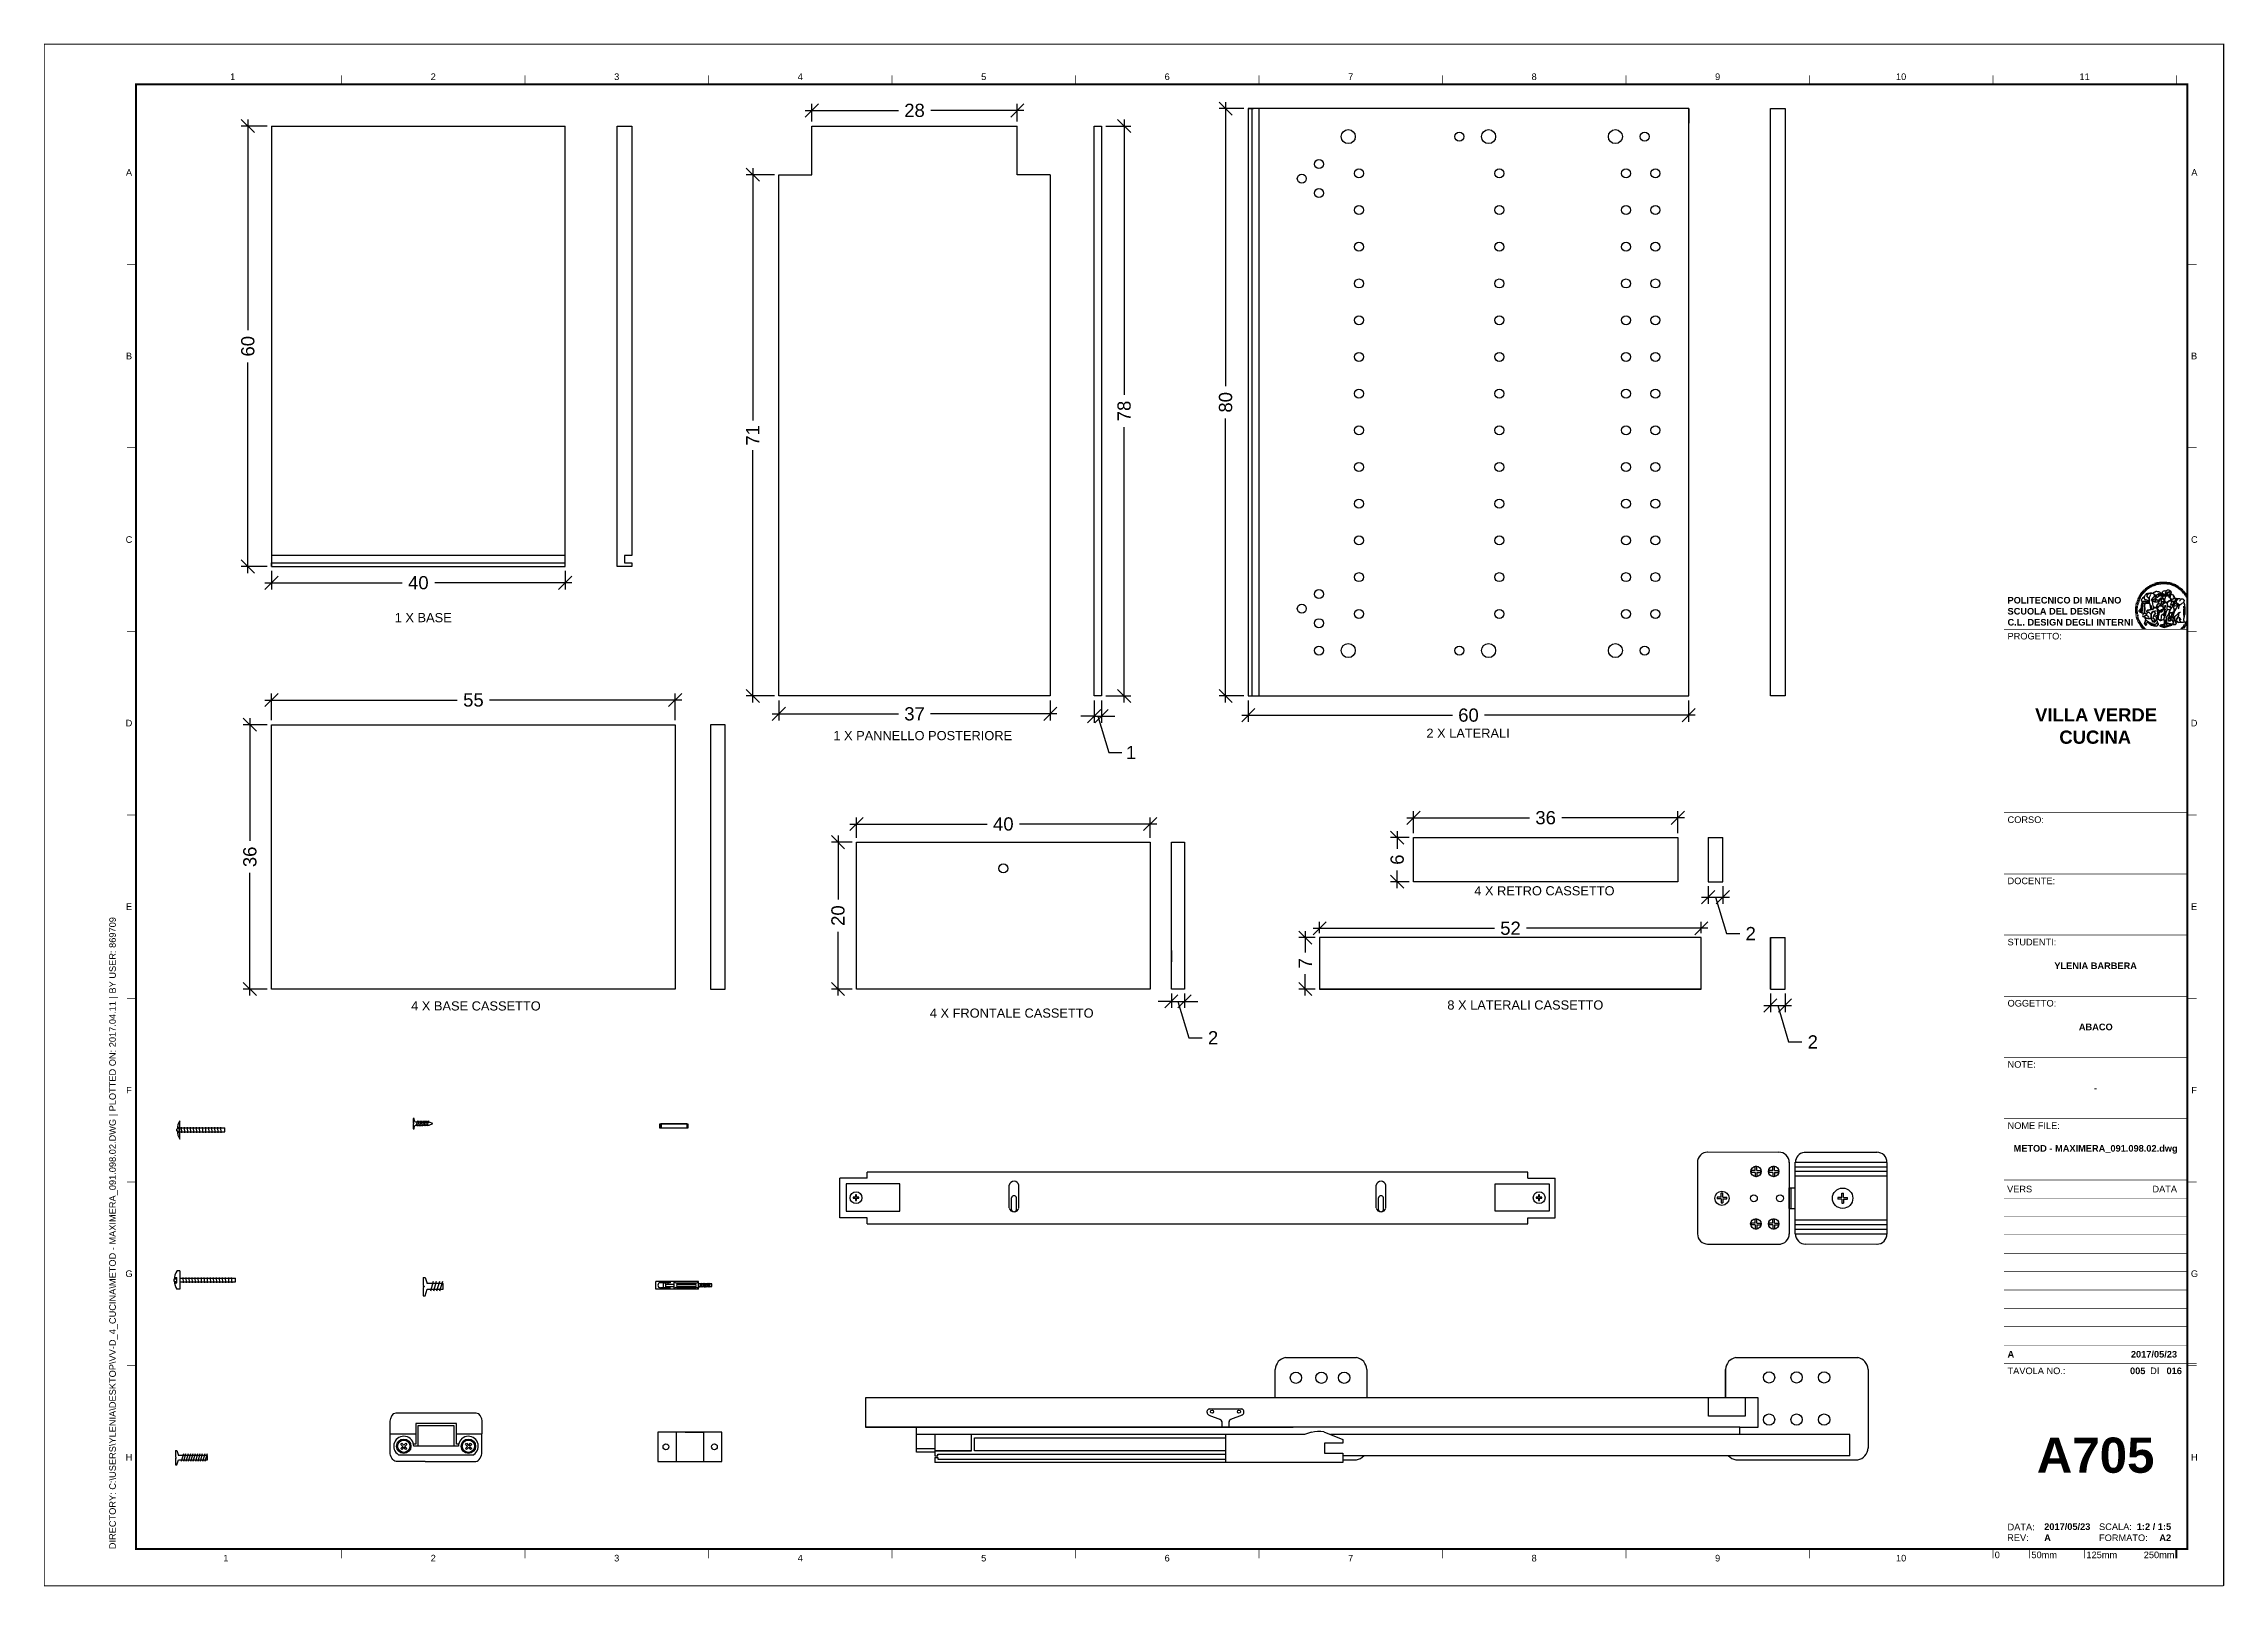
# Paper-space layout 'A705' of a CAD drawing. Header units: millimetres. Extents: x -1 to 593, y -1 to 419.
# The model-space entities are those that its viewports show. They can reach past a viewport. Long polylines and large blocks are cut down to what shows.
import ezdxf
from ezdxf.enums import TextEntityAlignment as Align

# ---------------------------------------------------------------- set-up
doc = ezdxf.new("R2010")
doc.units = ezdxf.units.MM
doc.set_wipeout_variables(frame=1)
doc.linetypes.add('DASHED', pattern=[0.75, 0.5, -0.25])
for name, color, linetype in [('A-ANNO-DIMS', 3, 'Continuous'), ('A-FURN', 1, 'Continuous'), ('G-ANNO-LOGO', 3, 'Continuous'), ('G-ANNO-TEXT', 3, 'Continuous'), ('G-ANNO-TTLB', 3, 'Continuous'), ('QUOTE', 3, 'Continuous'), ('VITI E CERNIERE', 8, 'Continuous')]:
    doc.layers.add(name, color=color, linetype=linetype)
doc.layers.add('A-DETL-MCUT', color=255, linetype='Continuous', lineweight=25)
doc.layers.add('G-ANNO-NPLT', color=210, linetype='Continuous', plot=False)
doc.layers.get('A-DETL-MCUT').off()
doc.styles.add('ARIAL', font='arial.ttf')
doc.styles.add('ARIAL-BOLD', font='')
doc.styles.add('E-ARIAL', font='arial.ttf')
doc.styles.get('ARIAL-BOLD').set_extended_font_data('Arial', bold=True)
doc.dimstyles.new('TICK_36', dxfattribs={"dimtxt": 3.6, "dimasz": 3.6, "dimexe": 1.8, "dimexo": 1.2, "dimgap": 1.8, "dimtad": 0, "dimdec": 0, "dimzin": 0, "dimdsep": 46, "dimtxsty": 'ARIAL', "dimblk": 'OBLIQUE', "dimcen": 1.8, "dimdle": 1.8, "dimclrd": 256, "dimclrt": 256, "dimadec": 0, "dimazin": 0, "dimtfac": 1, "dimtdec": 0, "dimtmove": 1, "dimatfit": 3, "dimldrblk": 'OPEN90', "dimfxl": 1, "dimtfill": 1, "dimtolj": 1, "dimtzin": 0, "dimarcsym": 0})

psp = doc.layouts.new('A705')

# ---------------------------------------------------------------- texts
at = {"layer": 'A-ANNO-DIMS', "char_height": 2.5, "attachment_point": 2, "style": 'ARIAL'}
for s, insert in [('1 X BASE', (102.65, 264.31)), ('1 X PANNELLO POSTERIORE', (238.76, 232.17)), ('2 X LATERALI', (387.37, 232.82)), ('4 X RETRO CASSETTO', (408.17, 189.89)), ('4 X BASE CASSETTO', (117.01, 158.53)), ('4 X FRONTALE CASSETTO', (263.01, 156.57)), ('8 X LATERALI CASSETTO', (402.98, 158.78))]:
    psp.add_mtext_dynamic_manual_height_columns(s, width=84.5572, gutter_width=12.5, heights=[0], dxfattribs=dict(at, insert=insert))

msp = doc.modelspace()

# ---------------------------------------------------------------- blocks, each defined once
blk = doc.blocks.new('logoPolimi')
for p, q in [((-1.49, 1.84), (-1.36, 1.68)), ((-1.41, 1.91), (-1.28, 1.74)), ((-1.32, 1.97), (-1.2, 1.8)), ((-1.22, 2.03), (-1.11, 1.85)), ((-1.13, 2.09), (-1.03, 1.9)), ((-1.03, 2.14), (-0.94, 1.95)), ((-0.93, 2.18), (-0.84, 1.99)), ((-0.83, 2.22), (-0.75, 2.03)), ((-0.72, 2.26), (-0.66, 2.06)), ((-0.61, 2.29), (-0.56, 2.09)), ((-0.51, 2.32), (-0.46, 2.11)), ((-0.4, 2.34), (-0.36, 2.13)), ((-0.29, 2.35), (-0.26, 2.14)), ((-0.18, 2.36), (-0.16, 2.15)), ((-0.07, 2.37), (-0.06, 2.16)), ((0.04, 2.37), (0.04, 2.16)), ((0.15, 2.36), (0.14, 2.16)), ((0.26, 2.36), (0.24, 2.15)), ((0.37, 2.34), (0.34, 2.13)), ((0.48, 2.32), (0.44, 2.12)), ((0.59, 2.3), (0.54, 2.09)), ((0.69, 2.27), (0.63, 2.07)), ((0.8, 2.23), (0.73, 2.03)), ((0.9, 2.19), (0.82, 2)), ((1, 2.15), (0.91, 1.96)), ((1.1, 2.1), (1, 1.91)), ((1.2, 2.04), (1.09, 1.86)), ((1.29, 1.99), (1.18, 1.81)), ((1.38, 1.92), (1.26, 1.75)), ((1.47, 1.86), (1.34, 1.69)), ((-2.37, 0.12), (-2.16, 0.11)), ((-2.37, 0.01), (-2.16, 0.01)), ((-2.36, 0.23), (-2.15, 0.21)), ((-2.35, 0.34), (-2.14, 0.31)), ((-2.33, 0.45), (-2.12, 0.41)), ((-2.3, 0.55), (-2.1, 0.51)), ((-2.28, 0.66), (-2.07, 0.6)), ((-2.24, 0.77), (-2.04, 0.7)), ((-2.2, 0.87), (-2.01, 0.79)), ((-2.16, 0.97), (-1.97, 0.89)), ((-2.11, 1.07), (-1.93, 0.98)), ((-2.06, 1.17), (-1.88, 1.07)), ((-2.01, 1.26), (-1.83, 1.15)), ((-1.94, 1.36), (-1.77, 1.24)), ((-1.88, 1.45), (-1.71, 1.32)), ((-1.84, 0.03), (-1.82, 0.35)), ((-1.81, 1.53), (-1.65, 1.4)), ((-1.74, 1.61), (-1.58, 1.47)), ((-1.73, 0.59), (-1.73, 0.59)), ((-1.73, 0.59), (-1.73, 0.59)), ((-1.66, 1.69), (-1.51, 1.54)), ((-1.65, 0.57), (-1.65, 0.57)), ((-1.59, 1.12), (-1.59, 1.12)), ((-1.58, 1.77), (-1.44, 1.61)), ((-1.51, 0.55), (-1.51, 0.55)), ((-1.51, 0.55), (-1.51, 0.55)), ((-1.31, 0.79), (-1.21, 0.75)), ((-1.21, 0.75), (-1.31, 0.79)), ((-1.21, 0.75), (-1.31, 0.79)), ((-1.21, 0.75), (-1.21, 0.75)), ((-1.21, 0.75), (-1.21, 0.75)), ((-1.19, 0.76), (-1.19, 0.76)), ((-1.19, 0.76), (-1.19, 0.76)), ((-1.17, 0.99), (-1.18, 0.99)), ((-1.18, 0.99), (-1.17, 0.99)), ((-1.16, 0.57), (-1.16, 0.57)), ((-1.16, 0.57), (-1.16, 0.57)), ((-1.1, 0.01), (-0.99, 0.06)), ((-0.99, 0.06), (-1.1, 0.01)), ((-0.99, 0.06), (-1.1, 0.01)), ((-0.99, 0.06), (-0.99, 0.06)), ((-0.99, 0.06), (-0.99, 0.06)), ((-0.97, 0.79), (-0.98, 0.79)), ((-0.89, 0.84), (-0.97, 0.79)), ((-0.97, 0.79), (-0.89, 0.84)), ((-0.96, 1.41), (-0.96, 1.41)), ((-0.96, 1.41), (-0.96, 1.41)), ((-0.89, 0.84), (-0.82, 0.87)), ((-0.82, 0.87), (-0.89, 0.84)), ((-0.89, 0.84), (-0.82, 0.87)), ((-0.88, 0.83), (-0.89, 0.84)), ((-0.85, 1.39), (-0.85, 1.39)), ((-0.85, 1.39), (-0.85, 1.39)), ((-0.84, 0.14), (-0.84, 0.14)), ((-0.77, 1.08), (-0.78, 1.08)), ((-0.78, 1.08), (-0.77, 1.08)), ((-0.61, 1.12), (-0.77, 1.08)), ((-0.77, 1.08), (-0.61, 1.12)), ((-0.77, 1.08), (-0.61, 1.12)), ((-0.75, 1.3), (-0.76, 1.29)), ((-0.76, 1.29), (-0.75, 1.3)), ((-0.65, 0.99), (-0.7, 0.96)), ((-0.69, 0.18), (-0.68, 0.18)), ((-0.66, 0.93), (-0.66, 0.93)), ((-0.66, 0.93), (-0.64, 0.93)), ((-0.66, 0.93), (-0.66, 0.93)), ((-0.66, 0.93), (-0.66, 0.93)), ((-0.63, 1.01), (-0.63, 1.01)), ((-0.63, 1.01), (-0.62, 1.01)), ((-0.63, 0.66), (-0.63, 0.66)), ((-0.6, 1.12), (-0.61, 1.12)), ((-0.61, 1.12), (-0.6, 1.12)), ((-0.61, 1.12), (-0.6, 1.12)), ((-0.61, 0.86), (-0.57, 0.85)), ((-0.57, 0.85), (-0.61, 0.86)), ((-0.61, 0.86), (-0.57, 0.85)), ((-0.53, 1.08), (-0.6, 1.12)), ((-0.6, 1.12), (-0.6, 1.11)), ((-0.6, 1.12), (-0.53, 1.08)), ((-0.57, 0.8), (-0.59, 0.8)), ((-0.57, 0.85), (-0.53, 0.84)), ((-0.57, 0.85), (-0.57, 0.85)), ((-0.57, 0.85), (-0.57, 0.85)), ((-0.57, 0.85), (-0.53, 0.84)), ((-0.56, 0.29), (-0.49, 0.48)), ((-0.56, 0.14), (-0.56, 0.29)), ((-0.5, 0.11), (-0.56, 0.14)), ((-0.53, 0.84), (-0.51, 0.84)), ((-0.53, 0.84), (-0.51, 0.84)), ((-0.53, 0.84), (-0.53, 0.84)), ((-0.51, 0.11), (-0.51, 0.11)), ((-0.51, 0.11), (-0.51, 0.11)), ((-0.34, 0.33), (-0.5, 0.11)), ((-0.49, 0.48), (-0.41, 0.55)), ((-0.42, 0.8), (-0.47, 0.79)), ((-0.42, 0.8), (-0.47, 0.79)), ((-0.47, 0.79), (-0.45, 0.76)), ((-0.47, 0.79), (-0.45, 0.76)), ((-0.45, 1.14), (-0.42, 1.11)), ((-0.42, 1.26), (-0.36, 1.22)), ((-0.41, 0.55), (-0.34, 0.49)), ((-0.4, 1.37), (-0.38, 1.38)), ((-0.39, 1.37), (-0.4, 1.37)), ((-0.35, 1.33), (-0.4, 1.37)), ((-0.39, 1.24), (-0.4, 1.23)), ((-0.38, 1.14), (-0.38, 1.14)), ((-0.34, 0.49), (-0.09, 0.48)), ((-0.16, 0.32), (-0.34, 0.33)), ((-0.14, 0.32), (-0.31, 0.34)), ((-0.28, 1.3), (-0.29, 1.3)), ((-0.28, 1.3), (-0.28, 1.3)), ((-0.16, 1.24), (-0.16, 1.25)), ((-0.16, 1.25), (-0.16, 1.25)), ((-0.16, 0.49), (-0.14, 0.64)), ((-0.06, 0.27), (-0.16, 0.32)), ((-0.1, 0.88), (-0.09, 0.87)), ((-0.08, 1.37), (-0.08, 1.38)), ((-0.08, 1.23), (-0.05, 1.21)), ((-0.05, 1.21), (-0.08, 1.23)), ((-0.08, 1.23), (-0.05, 1.21)), ((-0.03, 0.26), (-0.06, 0.27)), ((-0.05, 1.21), (-0.04, 1.21)), ((-0.04, 1.21), (-0.05, 1.21)), ((-0.04, 1.21), (-0.04, 1.21)), ((-0.04, 1.21), (-0.04, 1.21)), ((-0.04, 0.48), (-0.03, 0.26)), ((0.03, 1.15), (0.03, 1.15)), ((0.03, 0.66), (0.03, 0.67)), ((0.07, 0.58), (0.07, 0.57)), ((0.1, 1.18), (0.1, 1.18)), ((0.1, 0.84), (0.1, 0.84)), ((0.13, 1.32), (0.17, 1.19)), ((0.14, 0.71), (0.34, 0.65)), ((0.31, 0.56), (0.17, 0.63)), ((0.27, 1.61), (0.27, 1.61)), ((0.27, 1.61), (0.27, 1.61)), ((0.27, 1.61), (0.27, 1.61)), ((0.29, 1.29), (0.29, 1.29)), ((0.29, 1.29), (0.29, 1.29)), ((0.29, 1.29), (0.29, 1.29)), ((0.29, 1.29), (0.29, 1.29)), ((0.33, 0.49), (0.34, 0.49)), ((0.33, 0.03), (0.35, 0.03)), ((0.33, 0.03), (0.35, 0.03)), ((0.34, 0.65), (0.34, 0.64)), ((0.35, 0.03), (0.57, 0.06)), ((0.35, 0.03), (0.57, 0.06)), ((0.35, 0.03), (0.35, 0.03)), ((0.35, 0.03), (0.35, 0.03)), ((0.38, 1.36), (0.37, 1.35)), ((0.38, 0.34), (0.37, 0.34)), ((0.38, 0.34), (0.38, 0.34)), ((0.43, 0.67), (0.39, 0.64)), ((0.49, 1.05), (0.51, 1.13)), ((0.51, 1.13), (0.49, 1.05)), ((0.49, 1.05), (0.51, 1.13)), ((0.51, 1.31), (0.5, 1.29)), ((0.51, 1.13), (0.52, 1.23)), ((0.52, 1.23), (0.51, 1.23)), ((0.51, 1.23), (0.52, 1.23)), ((0.52, 1.23), (0.51, 1.13)), ((0.51, 1.13), (0.52, 1.23)), ((0.52, 1.24), (0.6, 1.37)), ((0.52, 1.23), (0.6, 1.36)), ((0.6, 1.36), (0.52, 1.23)), ((0.52, 1.23), (0.52, 1.23)), ((0.52, 1.23), (0.52, 1.24)), ((0.52, 1.23), (0.52, 1.23)), ((0.55, 1.07), (0.53, 1.06)), ((0.53, 1.04), (0.53, 1.06)), ((0.53, 1.05), (0.53, 1.04)), ((0.54, 0.3), (0.63, 0.32)), ((0.54, -0.08), (0.61, 0.06)), ((0.61, 0.06), (0.54, -0.08)), ((0.54, -0.08), (0.61, 0.06)), ((0.56, 0.19), (0.59, 0.21)), ((0.57, 1.07), (0.57, 1.07)), ((0.57, 1.07), (0.57, 1.07)), ((0.57, 1.07), (0.57, 1.07)), ((0.57, 1.07), (0.57, 1.07)), ((0.57, 1.07), (0.57, 1.07)), ((0.57, 1.07), (0.57, 1.07)), ((0.57, 1.07), (0.57, 1.07)), ((0.58, 0.3), (0.59, 0.29)), ((0.59, 0.78), (0.59, 0.79)), ((0.59, 0.79), (0.59, 0.79)), ((0.59, 0.79), (0.59, 0.79)), ((0.59, 0.79), (0.59, 0.78)), ((0.61, 0.06), (0.6, 0.07)), ((0.6, 0.07), (0.61, 0.06)), ((0.61, 0.06), (0.61, 0.07)), ((0.62, 0.21), (0.65, 0.22)), ((0.64, 1.37), (0.65, 1.37)), ((0.69, 0.86), (0.68, 0.86)), ((0.68, 0.86), (0.69, 0.86)), ((0.68, 0.76), (0.68, 0.76)), ((0.76, 0.26), (0.76, 0.26)), ((0.82, 0.35), (0.84, 0.36)), ((0.82, 0.35), (0.82, 0.35)), ((0.84, 0.36), (0.84, 0.37)), ((0.85, 0.34), (1.05, 0.35)), ((0.93, 1.05), (0.93, 1.05)), ((0.93, 1.05), (0.93, 1.05)), ((0.93, 1.05), (0.93, 1.04)), ((0.93, 1.05), (0.93, 1.05)), ((0.97, 0.66), (0.96, 0.66)), ((1.01, 0.97), (0.98, 0.96)), ((1.17, 0.96), (1.17, 0.95)), ((1.17, 0.95), (1.17, 0.95)), ((1.34, 0.37), (1.26, 0.04)), ((1.27, 0.37), (1.27, 0.38)), ((1.28, 0.95), (1.28, 0.95)), ((1.37, 0.73), (1.46, 0.81)), ((1.41, 0.4), (1.41, 0.41)), ((1.56, 1.79), (1.42, 1.63)), ((1.64, 1.71), (1.49, 1.56)), ((1.49, 0.9), (1.57, 0.92)), ((1.72, 1.63), (1.56, 1.49)), ((1.67, 0.6), (1.57, 0.53)), ((1.79, 1.55), (1.63, 1.41)), ((1.86, 1.47), (1.7, 1.34)), ((1.93, 1.38), (1.76, 1.26)), ((1.99, 1.29), (1.81, 1.17)), ((2.05, 1.19), (1.87, 1.09)), ((2.1, 1.1), (1.92, 1)), ((2.15, 1), (1.96, 0.91)), ((2.19, 0.9), (2, 0.82)), ((2.23, 0.79), (2.04, 0.72)), ((2.27, 0.69), (2.07, 0.63)), ((2.3, 0.58), (2.09, 0.53)), ((2.32, 0.47), (2.12, 0.43)), ((2.34, 0.37), (2.13, 0.33)), ((2.36, 0.26), (2.15, 0.23)), ((2.37, 0.15), (2.16, 0.13)), ((2.37, 0.04), (2.16, 0.03)), ((-2.37, -0.1), (-2.16, -0.09)), ((-2.36, -0.21), (-2.15, -0.19)), ((-2.35, -0.32), (-2.14, -0.29)), ((-2.33, -0.43), (-2.12, -0.39)), ((-2.31, -0.54), (-2.1, -0.49)), ((-2.28, -0.65), (-2.08, -0.59)), ((-2.25, -0.75), (-2.05, -0.69)), ((-2.21, -0.86), (-2.02, -0.78)), ((-2.17, -0.96), (-1.98, -0.87)), ((-2.12, -1.06), (-1.93, -0.96)), ((-2.07, -1.16), (-1.89, -1.05)), ((-2.04, -0.15), (-1.97, -0.2)), ((-2.01, -1.25), (-1.84, -1.14)), ((-1.95, -1.34), (-1.78, -1.22)), ((-1.89, -1.43), (-1.72, -1.31)), ((-1.82, -1.52), (-1.66, -1.38)), ((-1.75, -1.6), (-1.59, -1.46)), ((-1.67, -1.68), (-1.52, -1.53)), ((-1.58, -0.12), (-1.6, -0.18)), ((-1.6, -0.18), (-1.58, -0.28)), ((-1.57, -0.54), (-1.59, -0.54)), ((-1.59, -0.54), (-1.59, -0.54)), ((-1.59, -1.76), (-1.45, -1.6)), ((-1.56, -0.32), (-1.56, -0.31)), ((-1.56, -0.31), (-1.56, -0.31)), ((-1.53, -0.65), (-1.53, -0.65)), ((-1.53, -0.65), (-1.53, -0.65)), ((-1.51, -1.83), (-1.37, -1.67)), ((-1.48, -0.86), (-1.48, -0.85)), ((-1.42, -0.37), (-1.42, -0.37)), ((-1.42, -1.9), (-1.29, -1.73)), ((-1.38, -0.46), (-1.38, -0.46)), ((-1.33, -1.96), (-1.21, -1.79)), ((-1.31, -0.24), (-1.31, -0.23)), ((-1.31, -0.23), (-1.31, -0.24)), ((-1.23, -0.19), (-1.23, -0.19)), ((-1.23, -0.19), (-1.23, -0.19)), ((-1.23, -0.19), (-1.23, -0.19)), ((-1.23, -0.19), (-1.23, -0.19)), ((-1.01, -0.39), (-1.02, -0.39)), ((-1.02, -0.39), (-1.01, -0.39)), ((-1.02, -0.7), (-1.02, -0.7)), ((-1.02, -0.7), (-1.02, -0.7)), ((-1.02, -0.7), (-1.02, -0.7)), ((-0.79, -0.51), (-0.83, -0.58)), ((-0.83, -0.58), (-0.79, -0.51)), ((-0.83, -0.58), (-0.79, -0.51)), ((-0.78, -1.05), (-0.83, -0.94)), ((-0.83, -0.94), (-0.78, -1.05)), ((-0.83, -0.94), (-0.83, -0.94)), ((-0.83, -0.94), (-0.78, -1.05)), ((-0.82, -1.23), (-0.82, -1.23)), ((-0.82, -1.23), (-0.77, -1.23)), ((-0.77, -1.23), (-0.82, -1.23)), ((-0.82, -1.23), (-0.82, -1.23)), ((-0.77, -1.23), (-0.82, -1.23)), ((-0.75, -0.96), (-0.8, -0.89)), ((-0.8, -0.89), (-0.79, -0.92)), ((-0.79, -0.92), (-0.8, -0.89)), ((-0.8, -0.89), (-0.75, -0.96)), ((-0.79, -0.92), (-0.8, -0.89)), ((-0.8, -0.89), (-0.8, -0.89)), ((-0.8, -0.89), (-0.75, -0.96)), ((-0.79, -0.92), (-0.78, -0.95)), ((-0.78, -0.95), (-0.79, -0.92)), ((-0.78, -0.95), (-0.79, -0.92)), ((-0.77, -0.49), (-0.78, -0.48)), ((-0.78, -0.48), (-0.77, -0.49)), ((-0.78, -0.95), (-0.76, -1)), ((-0.76, -1), (-0.78, -0.95)), ((-0.76, -1), (-0.78, -0.95)), ((-0.71, -0.89), (-0.75, -0.87)), ((-0.75, -0.87), (-0.71, -0.89)), ((-0.75, -0.87), (-0.71, -0.89)), ((-0.72, -1.01), (-0.75, -0.96)), ((-0.75, -0.96), (-0.72, -1.01)), ((-0.75, -0.96), (-0.72, -1.01)), ((-0.64, -0.93), (-0.71, -0.89)), ((-0.71, -0.89), (-0.64, -0.93)), ((-0.71, -0.89), (-0.64, -0.93)), ((-0.66, -0.53), (-0.66, -0.53)), ((-0.66, -0.53), (-0.66, -0.53)), ((-0.66, -0.53), (-0.66, -0.53)), ((-0.39, -0.81), (-0.51, -0.69)), ((-0.51, -1.04), (-0.5, -1.04)), ((-0.48, -0.42), (-0.48, -0.42)), ((-0.48, -0.42), (-0.48, -0.42)), ((-0.48, -0.42), (-0.48, -0.42)), ((-0.41, -0.51), (-0.41, -0.51)), ((-0.38, -0.05), (-0.39, -0.12)), ((-0.39, -0.12), (-0.37, -0.1)), ((-0.35, -0.14), (-0.37, -0.08)), ((-0.37, -0.09), (-0.37, -0.09)), ((-0.33, -0.12), (-0.35, -0.14)), ((-0.32, -0.14), (-0.35, -0.14)), ((-0.35, -0.18), (-0.34, -0.22)), ((-0.34, -0.08), (-0.29, -0.16)), ((-0.34, -0.22), (-0.34, -0.22)), ((-0.27, -0.17), (-0.32, -0.14)), ((-0.25, -0.91), (-0.26, -0.9)), ((-0.26, -1.29), (0.1, -1.2)), ((0.1, -1.2), (-0.26, -1.29)), ((0.08, -1.4), (-0.26, -1.29)), ((-0.26, -1.29), (0.08, -1.4)), ((-0.26, -1.38), (-0.26, -1.29)), ((-0.26, -1.29), (-0.26, -1.29)), ((-0.26, -1.29), (-0.26, -1.38)), ((-0.26, -1.29), (0.08, -1.4)), ((-0.26, -1.29), (-0.26, -1.29)), ((0.08, -1.49), (-0.26, -1.38)), ((-0.26, -1.38), (0.09, -1.49)), ((-0.14, -0.15), (-0.16, -0.13)), ((-0.11, -0.04), (-0.12, -0.05)), ((-0.04, -0.41), (-0.01, -0.44)), ((-0.01, -0.44), (-0.04, -0.41)), ((-0.04, -0.41), (-0.01, -0.44)), ((0.07, -0.84), (0.07, -0.84)), ((0.07, -0.84), (0.07, -0.84)), ((0.1, -1.2), (0.08, -1.32)), ((0.08, -1.32), (0.13, -1.2)), ((0.08, -1.4), (0.72, -1.22)), ((0.72, -1.22), (0.08, -1.4)), ((0.08, -1.4), (0.72, -1.22)), ((0.72, -1.31), (0.08, -1.49)), ((0.08, -1.44), (0.08, -1.4)), ((0.08, -1.4), (0.08, -1.44)), ((0.08, -1.4), (0.08, -1.49)), ((0.08, -1.49), (0.08, -1.44)), ((0.08, -1.44), (0.08, -1.44)), ((0.08, -1.44), (0.08, -1.45)), ((0.08, -1.45), (0.08, -1.46)), ((0.08, -1.46), (0.08, -1.49)), ((0.1, -1.01), (0.09, -0.86)), ((0.1, -1.01), (0.09, -0.86)), ((0.09, -1.49), (0.72, -1.31)), ((0.1, -1.2), (0.12, -1.04)), ((0.12, -1.04), (0.1, -1.2)), ((0.13, -1.2), (0.1, -1.2)), ((0.1, -1.2), (0.13, -1.2)), ((0.13, -1.2), (0.1, -1.2)), ((0.1, -1.2), (0.1, -1.2)), ((0.11, -0.44), (0.11, -0.44)), ((0.11, -0.44), (0.11, -0.44)), ((0.12, -0.21), (0.12, -0.21)), ((0.12, -0.21), (0.12, -0.21)), ((0.12, -0.21), (0.12, -0.21)), ((0.12, -0.21), (0.12, -0.21)), ((0.12, -0.21), (0.12, -0.21)), ((0.12, -0.21), (0.12, -0.21)), ((0.12, -0.21), (0.12, -0.21)), ((0.12, -0.21), (0.12, -0.21)), ((0.12, -0.21), (0.12, -0.21)), ((0.12, -0.21), (0.12, -0.21)), ((0.12, -0.21), (0.12, -0.21)), ((0.12, -0.21), (0.12, -0.21)), ((0.12, -0.21), (0.12, -0.21)), ((0.12, -0.56), (0.14, -0.53)), ((0.14, -0.53), (0.12, -0.56)), ((0.12, -0.56), (0.14, -0.53)), ((0.12, -1.04), (0.12, -1.04)), ((0.12, -1.04), (0.12, -1.04)), ((0.12, -1.04), (0.12, -1.04)), ((0.21, -0.99), (0.13, -1.2)), ((0.13, -1.2), (0.21, -0.99)), ((0.36, -1.14), (0.13, -1.2)), ((0.13, -1.2), (0.26, -1.17)), ((0.14, -0.53), (0.16, -0.49)), ((0.16, -0.49), (0.14, -0.53)), ((0.14, -0.53), (0.16, -0.49)), ((0.16, -0.49), (0.16, -0.49)), ((0.16, -0.49), (0.16, -0.49)), ((0.28, -1.19), (0.21, -0.99)), ((0.21, -0.99), (0.31, -1.27)), ((0.24, -0.17), (0.24, -0.16)), ((0.24, -0.16), (0.24, -0.17)), ((0.25, -0.84), (0.25, -0.88)), ((0.25, -0.88), (0.25, -0.84)), ((0.25, -0.88), (0.25, -0.84)), ((0.25, -0.88), (0.29, -1.17)), ((0.26, -0.88), (0.25, -0.88)), ((0.31, -1.27), (0.25, -0.88)), ((0.26, -1.17), (0.28, -1.16)), ((0.28, -1.16), (0.36, -1.14)), ((0.29, -1.17), (0.28, -1.19)), ((0.36, -1.14), (0.72, -1.22)), ((0.72, -1.22), (0.36, -1.14)), ((0.49, -0.31), (0.49, -0.31)), ((0.49, -0.31), (0.49, -0.31)), ((0.5, -0.27), (0.5, -0.27)), ((0.51, -0.27), (0.51, -0.27)), ((0.72, -0.81), (0.75, -0.89)), ((0.72, -1.22), (0.72, -1.31)), ((0.72, -1.31), (0.72, -1.22)), ((0.74, -0.23), (0.74, -0.23)), ((0.74, -0.23), (0.75, -0.24)), ((0.75, -0.23), (0.75, -0.23)), ((0.86, -0.25), (0.82, -0.34)), ((0.87, -0.22), (0.86, -0.23)), ((0.87, -0.22), (0.86, -0.25)), ((0.96, -0.58), (0.96, -0.57)), ((1.05, -1.05), (1.04, -1.05)), ((1.28, -2), (1.17, -1.82)), ((1.37, -1.93), (1.25, -1.76)), ((1.31, -0.27), (1.3, -0.26)), ((1.3, -0.26), (1.3, -0.26)), ((1.3, -0.26), (1.3, -0.26)), ((1.3, -0.26), (1.31, -0.27)), ((1.3, -0.26), (1.3, -0.26)), ((1.46, -1.87), (1.33, -1.7)), ((1.54, -1.8), (1.41, -1.64)), ((1.63, -1.72), (1.48, -1.57)), ((1.71, -1.65), (1.55, -1.5)), ((1.78, -1.57), (1.62, -1.43)), ((1.85, -1.48), (1.69, -1.35)), ((1.92, -1.39), (1.75, -1.27)), ((1.98, -1.3), (1.81, -1.19)), ((2.04, -1.21), (1.86, -1.1)), ((2.09, -1.11), (1.91, -1.01)), ((2.14, -1.01), (1.95, -0.92)), ((2.19, -0.91), (1.99, -0.83)), ((2.23, -0.81), (2.03, -0.74)), ((2.26, -0.7), (2.06, -0.64)), ((2.29, -0.6), (2.09, -0.55)), ((2.32, -0.49), (2.11, -0.45)), ((2.34, -0.38), (2.13, -0.35)), ((2.35, -0.27), (2.15, -0.25)), ((2.37, -0.08), (2.16, -0.07)), ((2.36, -0.16), (2.16, -0.15)), ((-1.24, -2.02), (-1.13, -1.84)), ((-1.14, -2.08), (-1.04, -1.89)), ((-1.04, -2.13), (-0.95, -1.94)), ((-0.94, -2.18), (-0.86, -1.98)), ((-0.84, -2.22), (-0.77, -2.02)), ((-0.74, -2.25), (-0.67, -2.05)), ((-0.63, -2.29), (-0.57, -2.08)), ((-0.52, -2.31), (-0.48, -2.11)), ((-0.42, -2.33), (-0.38, -2.13)), ((-0.31, -2.35), (-0.28, -2.14)), ((-0.2, -2.36), (-0.18, -2.15)), ((-0.09, -2.37), (-0.08, -2.16)), ((0.03, -2.37), (0.02, -2.16)), ((0.14, -2.37), (0.12, -2.16)), ((0.25, -2.36), (0.22, -2.15)), ((0.35, -2.34), (0.32, -2.14)), ((0.46, -2.32), (0.42, -2.12)), ((0.57, -2.3), (0.52, -2.1)), ((0.68, -2.27), (0.62, -2.07)), ((0.78, -2.24), (0.71, -2.04)), ((0.89, -2.2), (0.81, -2)), ((0.99, -2.15), (0.9, -1.96)), ((1.09, -2.11), (0.99, -1.92)), ((1.19, -2.05), (1.08, -1.87))]:
    blk.add_line(p, q)
for points in [[(-1.9, 0.12), (-1.94, 0.02), (-2.05, -0.09), (-2.05, -0.09)], [(-1.86, 0.38), (-1.86, 0.38), (-1.87, 0.19), (-1.9, 0.12)], [(-1.76, 0.6), (-1.76, 0.6), (-1.84, 0.57), (-1.86, 0.38)], [(-1.86, -0.04), (-1.84, 0.02), (-1.84, 0.03), (-1.84, 0.03)], [(-1.82, 0.78), (-1.83, 0.8), (-1.85, 0.86), (-1.83, 0.88)], [(-1.82, 0.78), (-1.83, 0.8), (-1.85, 0.86), (-1.83, 0.88)], [(-1.83, 0.88), (-1.81, 0.9), (-1.76, 0.96), (-1.76, 0.96)], [(-1.83, 0.88), (-1.81, 0.9), (-1.76, 0.96), (-1.76, 0.96)], [(-1.76, 0.6), (-1.83, 0.7), (-1.78, 0.74), (-1.78, 0.74)], [(-1.78, 0.74), (-1.79, 0.74), (-1.83, 0.7), (-1.76, 0.6)], [(-1.78, 0.74), (-1.8, 0.76), (-1.81, 0.78), (-1.82, 0.78)], [(-1.78, 0.74), (-1.8, 0.76), (-1.81, 0.78), (-1.82, 0.78)], [(-1.82, 0.35), (-1.81, 0.5), (-1.73, 0.59), (-1.73, 0.59)], [(-1.82, -0.19), (-1.73, -0.07), (-1.75, 0.14), (-1.75, 0.3)], [(-1.75, 0.33), (-1.75, 0.17), (-1.73, -0.05), (-1.8, -0.17)], [(-1.78, 0.74), (-1.75, 0.72), (-1.72, 0.69), (-1.68, 0.7)], [(-1.68, 0.7), (-1.72, 0.69), (-1.75, 0.72), (-1.78, 0.74)], [(-1.68, 0.7), (-1.72, 0.69), (-1.75, 0.72), (-1.78, 0.74)], [(-1.78, 0.74), (-1.78, 0.74), (-1.78, 0.74), (-1.78, 0.74)], [(-1.76, 0.96), (-1.68, 1.1), (-1.59, 1.12), (-1.59, 1.12)], [(-1.76, 0.96), (-1.68, 1.1), (-1.6, 1.12), (-1.6, 1.12)], [(-1.73, 0.59), (-1.74, 0.59), (-1.75, 0.6), (-1.76, 0.6)], [(-1.73, 0.59), (-1.74, 0.59), (-1.75, 0.6), (-1.76, 0.6)], [(-1.75, 0.3), (-1.76, 0.47), (-1.65, 0.57), (-1.65, 0.57)], [(-1.65, 0.57), (-1.65, 0.57), (-1.76, 0.5), (-1.75, 0.33)], [(-1.65, 0.57), (-1.68, 0.58), (-1.7, 0.58), (-1.73, 0.59)], [(-1.65, 0.57), (-1.68, 0.58), (-1.7, 0.58), (-1.73, 0.59)], [(-1.5, 0.71), (-1.53, 0.74), (-1.61, 0.71), (-1.68, 0.7)], [(-1.68, 0.7), (-1.61, 0.71), (-1.53, 0.73), (-1.5, 0.71)], [(-1.5, 0.71), (-1.53, 0.73), (-1.61, 0.71), (-1.68, 0.7)], [(-1.51, 0.55), (-1.56, 0.56), (-1.61, 0.56), (-1.65, 0.57)], [(-1.65, 0.57), (-1.61, 0.56), (-1.56, 0.56), (-1.51, 0.55)], [(-1.51, 0.55), (-1.56, 0.56), (-1.61, 0.56), (-1.65, 0.57)], [(-1.59, 1.12), (-1.6, 1.06), (-1.61, 0.99), (-1.61, 0.97)], [(-1.61, 0.97), (-1.61, 0.99), (-1.6, 1.06), (-1.59, 1.12)], [(-1.61, 0.97), (-1.61, 0.99), (-1.6, 1.06), (-1.59, 1.12)], [(-1.61, 0.97), (-1.61, 0.95), (-1.56, 0.88), (-1.54, 0.87)], [(-1.54, 0.87), (-1.56, 0.88), (-1.61, 0.95), (-1.61, 0.97)], [(-1.54, 0.87), (-1.56, 0.88), (-1.61, 0.96), (-1.61, 0.97)], [(-1.59, 1.12), (-1.59, 1.13), (-1.59, 1.15), (-1.58, 1.16)], [(-1.59, 1.12), (-1.59, 1.13), (-1.59, 1.15), (-1.58, 1.16)], [(-1.58, 1.16), (-1.57, 1.21), (-1.52, 1.23), (-1.49, 1.25)], [(-1.58, 1.16), (-1.57, 1.21), (-1.52, 1.23), (-1.49, 1.25)], [(-1.58, 0.36), (-1.58, 0.48), (-1.51, 0.55), (-1.51, 0.55)], [(-1.51, 0.55), (-1.51, 0.55), (-1.58, 0.48), (-1.58, 0.36)], [(-1.51, 0.55), (-1.51, 0.55), (-1.58, 0.48), (-1.58, 0.36)], [(-1.55, 0.04), (-1.55, 0.08), (-1.58, 0.25), (-1.58, 0.36)], [(-1.58, 0.36), (-1.58, 0.25), (-1.55, 0.08), (-1.55, 0.04)], [(-1.58, 0.36), (-1.58, 0.25), (-1.55, 0.08), (-1.55, 0.04)], [(-1.58, -0.12), (-1.57, -0.06), (-1.55, 0.02), (-1.55, 0.04)], [(-1.55, 0.04), (-1.55, 0.02), (-1.57, -0.06), (-1.58, -0.12)], [(-1.55, 0.04), (-1.55, 0.02), (-1.56, -0.04), (-1.57, -0.1)], [(-1.54, 0.87), (-1.52, 0.85), (-1.47, 0.83), (-1.44, 0.83)], [(-1.44, 0.83), (-1.47, 0.83), (-1.52, 0.85), (-1.54, 0.87)], [(-1.45, 0.83), (-1.47, 0.83), (-1.52, 0.85), (-1.54, 0.87)], [(-1.51, 0.55), (-1.33, 0.54), (-1.16, 0.57), (-1.16, 0.57)], [(-1.16, 0.57), (-1.16, 0.57), (-1.33, 0.54), (-1.51, 0.55)], [(-1.16, 0.57), (-1.16, 0.57), (-1.33, 0.54), (-1.51, 0.55)], [(-1.5, 0.71), (-1.46, 0.68), (-1.4, 0.62), (-1.33, 0.66)], [(-1.33, 0.66), (-1.4, 0.62), (-1.46, 0.68), (-1.5, 0.71)], [(-1.33, 0.66), (-1.4, 0.62), (-1.46, 0.68), (-1.5, 0.71)], [(-1.49, 1.25), (-1.46, 1.26), (-1.42, 1.33), (-1.39, 1.36)], [(-1.49, 1.25), (-1.46, 1.27), (-1.43, 1.34), (-1.39, 1.36)], [(-1.31, 0.79), (-1.33, 0.79), (-1.42, 0.83), (-1.45, 0.83)], [(-1.44, 0.83), (-1.42, 0.83), (-1.33, 0.79), (-1.31, 0.79)], [(-1.31, 0.79), (-1.33, 0.79), (-1.42, 0.83), (-1.44, 0.83)], [(-1.35, 1.1), (-1.4, 1.17), (-1.36, 1.23), (-1.29, 1.31)], [(-1.29, 1.31), (-1.36, 1.23), (-1.4, 1.17), (-1.35, 1.1)], [(-1.35, 1.1), (-1.4, 1.17), (-1.36, 1.23), (-1.29, 1.31)], [(-1.39, 1.36), (-1.35, 1.38), (-1.26, 1.4), (-1.19, 1.41)], [(-1.39, 1.36), (-1.35, 1.38), (-1.26, 1.4), (-1.19, 1.41)], [(-1.18, 0.99), (-1.24, 0.97), (-1.3, 1.03), (-1.35, 1.1)], [(-1.35, 1.1), (-1.3, 1.03), (-1.24, 0.97), (-1.18, 0.99)], [(-1.18, 1), (-1.24, 0.97), (-1.3, 1.03), (-1.35, 1.1)], [(-1.33, 0.66), (-1.28, 0.7), (-1.23, 0.73), (-1.21, 0.75)], [(-1.21, 0.75), (-1.23, 0.73), (-1.28, 0.7), (-1.33, 0.66)], [(-1.21, 0.75), (-1.23, 0.73), (-1.28, 0.7), (-1.33, 0.66)], [(-1.29, 1.31), (-1.22, 1.39), (-1.01, 1.41), (-0.96, 1.41)], [(-0.96, 1.41), (-1.01, 1.41), (-1.22, 1.39), (-1.29, 1.31)], [(-1.29, 1.31), (-1.22, 1.39), (-1.01, 1.41), (-0.96, 1.41)], [(-1.24, -0.02), (-1.21, -0.01), (-1.1, 0.01), (-1.1, 0.01)], [(-1.1, 0.01), (-1.1, 0.01), (-1.21, -0.01), (-1.24, -0.02)], [(-1.1, 0.01), (-1.1, 0.01), (-1.21, -0.01), (-1.24, -0.02)], [(-1.21, 0.75), (-1.2, 0.75), (-1.19, 0.76), (-1.19, 0.76)], [(-1.19, 0.76), (-1.19, 0.76), (-1.2, 0.75), (-1.21, 0.75)], [(-1.19, 0.76), (-1.19, 0.76), (-1.2, 0.76), (-1.21, 0.75)], [(-1.19, 1.41), (-1.11, 1.43), (-0.97, 1.41), (-0.97, 1.41)], [(-1.19, 1.41), (-1.12, 1.43), (-0.98, 1.41), (-0.98, 1.41)], [(-1.19, 0.76), (-1.19, 0.77), (-1.18, 0.78), (-1.18, 0.79)], [(-1.18, 0.79), (-1.18, 0.78), (-1.19, 0.77), (-1.19, 0.76)], [(-1.19, 0.76), (-1.19, 0.77), (-1.19, 0.78), (-1.18, 0.79)], [(-1.18, 0.68), (-1.18, 0.68), (-1.19, 0.71), (-1.19, 0.76)], [(-1.19, 0.76), (-1.19, 0.71), (-1.18, 0.68), (-1.18, 0.68)], [(-1.18, 0.68), (-1.18, 0.68), (-1.19, 0.71), (-1.19, 0.76)], [(-1.18, 0.97), (-1.18, 0.97), (-1.18, 0.98), (-1.17, 0.99)], [(-1.17, 0.99), (-1.18, 0.98), (-1.18, 0.97), (-1.18, 0.97)], [(-1.18, 0.97), (-1.18, 0.97), (-1.18, 0.98), (-1.17, 0.99)], [(-1.18, 0.79), (-1.17, 0.86), (-1.18, 0.95), (-1.18, 0.97)], [(-1.18, 0.97), (-1.18, 0.95), (-1.17, 0.86), (-1.18, 0.79)], [(-1.18, 0.79), (-1.17, 0.86), (-1.18, 0.95), (-1.18, 0.97)], [(-1.16, 0.57), (-1.17, 0.6), (-1.18, 0.64), (-1.18, 0.68)], [(-1.18, 0.68), (-1.18, 0.64), (-1.17, 0.6), (-1.16, 0.57)], [(-1.16, 0.57), (-1.17, 0.6), (-1.18, 0.64), (-1.18, 0.68)], [(-1.17, 0.99), (-1.17, 1.03), (-1.16, 1.09), (-1.14, 1.13)], [(-1.09, 0.42), (-1.1, 0.44), (-1.14, 0.48), (-1.16, 0.57)], [(-1.16, 0.57), (-1.14, 0.48), (-1.1, 0.44), (-1.09, 0.42)], [(-1.09, 0.42), (-1.1, 0.44), (-1.14, 0.48), (-1.16, 0.57)], [(-1.14, 1.13), (-1.12, 1.18), (-1.05, 1.31), (-1.05, 1.31)], [(-1.12, 0.46), (-1.12, 0.46), (-1.13, 0.38), (-1.11, 0.26)], [(-1.11, 0.26), (-1.08, 0.14), (-1.05, 0.03), (-1.05, 0.03)], [(-1.02, 0.32), (-1.02, 0.32), (-1.08, 0.4), (-1.09, 0.42)], [(-1.09, 0.42), (-1.08, 0.4), (-1.02, 0.32), (-1.02, 0.32)], [(-1.02, 0.32), (-1.02, 0.32), (-1.08, 0.4), (-1.09, 0.42)], [(-0.98, 0.2), (-0.98, 0.21), (-1.02, 0.32), (-1.02, 0.32)], [(-1.02, 0.32), (-1.02, 0.32), (-0.98, 0.21), (-0.98, 0.2)], [(-0.98, 0.2), (-0.98, 0.21), (-1.02, 0.32), (-1.02, 0.32)], [(-1.01, 0.12), (-1, 0.16), (-0.98, 0.19), (-0.98, 0.2)], [(-0.98, 0.2), (-0.98, 0.19), (-1, 0.16), (-1.01, 0.12)], [(-1.01, 0.12), (-1, 0.16), (-0.98, 0.19), (-0.98, 0.2)], [(-0.99, 0.06), (-1, 0.07), (-1.01, 0.1), (-1.01, 0.12)], [(-1.01, 0.12), (-1.01, 0.1), (-1, 0.07), (-0.99, 0.06)], [(-0.99, 0.06), (-1, 0.07), (-1.01, 0.1), (-1.01, 0.12)], [(-0.99, 0.06), (-0.99, 0.06), (-0.99, 0.06), (-0.98, 0.05)], [(-0.98, 0.05), (-0.99, 0.06), (-0.99, 0.06), (-0.99, 0.06)], [(-0.99, 0.05), (-0.99, 0.06), (-0.99, 0.06), (-0.99, 0.06)], [(-0.95, 0.02), (-0.96, 0.03), (-0.97, 0.04), (-0.99, 0.05)], [(-0.98, 1.41), (-0.98, 1.41), (-0.97, 1.41), (-0.96, 1.41)], [(-0.98, 0.81), (-0.94, 0.85), (-0.92, 0.93), (-0.91, 0.97)], [(-0.91, 0.97), (-0.92, 0.93), (-0.94, 0.85), (-0.98, 0.81)], [(-0.91, 0.97), (-0.92, 0.93), (-0.94, 0.85), (-0.98, 0.81)], [(-0.98, 0.79), (-0.98, 0.81), (-0.98, 0.81), (-0.98, 0.81)], [(-0.98, 0.81), (-0.98, 0.81), (-0.98, 0.81), (-0.98, 0.79)], [(-0.98, 0.81), (-0.98, 0.81), (-0.98, 0.81), (-0.98, 0.79)], [(-0.98, 0.79), (-0.98, 0.79), (-0.98, 0.78), (-0.97, 0.77)], [(-0.98, 0.79), (-0.98, 0.79), (-0.98, 0.78), (-0.97, 0.77)], [(-0.98, 0.05), (-0.97, 0.04), (-0.96, 0.03), (-0.95, 0.02)], [(-0.95, 0.02), (-0.96, 0.03), (-0.97, 0.04), (-0.98, 0.05)], [(-0.97, 1.41), (-0.97, 1.41), (-0.97, 1.41), (-0.96, 1.41)], [(-0.97, 0.77), (-0.96, 0.74), (-0.91, 0.64), (-0.91, 0.57)], [(-0.97, 0.77), (-0.96, 0.74), (-0.91, 0.64), (-0.91, 0.57)], [(-0.96, 1.41), (-0.94, 1.41), (-0.9, 1.41), (-0.85, 1.39)], [(-0.96, 1.41), (-0.94, 1.41), (-0.9, 1.41), (-0.85, 1.39)], [(-0.95, 0.02), (-0.94, 0.01), (-0.92, 0.01), (-0.9, 0.01)], [(-0.9, 0.01), (-0.92, 0.01), (-0.94, 0.01), (-0.95, 0.02)], [(-0.91, 0.01), (-0.92, 0.01), (-0.94, 0.01), (-0.95, 0.02)], [(-0.91, 0.97), (-0.89, 1), (-0.87, 1.01), (-0.84, 1.02)], [(-0.84, 1.02), (-0.87, 1.01), (-0.89, 1), (-0.91, 0.97)], [(-0.84, 1.02), (-0.87, 1.01), (-0.89, 1.01), (-0.91, 0.97)], [(-0.91, 0.57), (-0.91, 0.5), (-0.9, 0.43), (-0.88, 0.37)], [(-0.91, 0.57), (-0.91, 0.5), (-0.9, 0.43), (-0.88, 0.37)], [(-0.87, 0.03), (-0.87, 0.03), (-0.89, 0.01), (-0.91, 0.01)], [(-0.9, 0.01), (-0.89, 0.01), (-0.87, 0.03), (-0.87, 0.03)], [(-0.87, 0.03), (-0.87, 0.03), (-0.89, 0.01), (-0.9, 0.01)], [(-0.88, 0.84), (-0.88, 0.84), (-0.89, 0.79), (-0.88, 0.77)], [(-0.88, 0.77), (-0.89, 0.79), (-0.88, 0.83), (-0.88, 0.83)], [(-0.74, 0.66), (-0.85, 0.67), (-0.88, 0.77), (-0.88, 0.77)], [(-0.88, 0.77), (-0.88, 0.77), (-0.85, 0.67), (-0.74, 0.66)], [(-0.88, 0.37), (-0.86, 0.32), (-0.83, 0.25), (-0.82, 0.25)], [(-0.88, 0.37), (-0.86, 0.32), (-0.83, 0.25), (-0.82, 0.25)], [(-0.87, 0.03), (-0.86, 0.03), (-0.86, 0.05), (-0.86, 0.06)], [(-0.86, 0.06), (-0.86, 0.05), (-0.86, 0.03), (-0.87, 0.03)], [(-0.86, 0.06), (-0.86, 0.05), (-0.86, 0.03), (-0.87, 0.03)], [(-0.85, 1.39), (-0.86, 1.42), (-0.8, 1.45), (-0.8, 1.46)], [(-0.85, 1.39), (-0.86, 1.42), (-0.83, 1.44), (-0.82, 1.45)], [(-0.86, 0.06), (-0.86, 0.07), (-0.86, 0.1), (-0.85, 0.11)], [(-0.85, 0.11), (-0.86, 0.1), (-0.86, 0.07), (-0.86, 0.06)], [(-0.85, 0.11), (-0.86, 0.1), (-0.86, 0.07), (-0.86, 0.06)], [(-0.81, 1.36), (-0.83, 1.37), (-0.84, 1.38), (-0.85, 1.39)], [(-0.85, 1.39), (-0.84, 1.38), (-0.83, 1.37), (-0.81, 1.36)], [(-0.85, 1.39), (-0.84, 1.38), (-0.83, 1.37), (-0.81, 1.36)], [(-0.85, 0.11), (-0.85, 0.12), (-0.84, 0.14), (-0.84, 0.14)], [(-0.84, 0.14), (-0.84, 0.14), (-0.85, 0.12), (-0.85, 0.11)], [(-0.84, 0.14), (-0.84, 0.14), (-0.85, 0.12), (-0.85, 0.11)], [(-0.84, 1.02), (-0.83, 1.03), (-0.81, 1.05), (-0.78, 1.08)], [(-0.78, 1.08), (-0.81, 1.05), (-0.83, 1.03), (-0.84, 1.02)], [(-0.78, 1.08), (-0.81, 1.05), (-0.83, 1.03), (-0.84, 1.02)], [(-0.84, 0.14), (-0.83, 0.15), (-0.81, 0.16), (-0.81, 0.16)], [(-0.81, 0.16), (-0.81, 0.16), (-0.83, 0.15), (-0.84, 0.14)], [(-0.81, 0.16), (-0.81, 0.16), (-0.84, 0.15), (-0.84, 0.14)], [(-0.84, 0.15), (-0.84, 0.15), (-0.84, 0.15), (-0.84, 0.14)], [(-0.84, 0.14), (-0.84, 0.14), (-0.84, 0.14), (-0.84, 0.14)], [(-0.84, 0.14), (-0.84, 0.14), (-0.84, 0.14), (-0.84, 0.14)], [(-0.84, 0.14), (-0.84, 0.14), (-0.84, 0.14), (-0.84, 0.14)], [(-0.82, 1.45), (-0.82, 1.45), (-0.8, 1.45), (-0.8, 1.45)], [(-0.82, 0.87), (-0.82, 0.87), (-0.72, 0.91), (-0.66, 0.93)], [(-0.66, 0.93), (-0.72, 0.91), (-0.82, 0.87), (-0.82, 0.87)], [(-0.82, 0.87), (-0.82, 0.87), (-0.72, 0.91), (-0.66, 0.93)], [(-0.82, 0.25), (-0.8, 0.25), (-0.77, 0.24), (-0.77, 0.23)], [(-0.82, 0.25), (-0.8, 0.25), (-0.78, 0.24), (-0.77, 0.23)], [(-0.76, 1.29), (-0.77, 1.32), (-0.79, 1.34), (-0.81, 1.36)], [(-0.81, 1.36), (-0.79, 1.34), (-0.77, 1.32), (-0.76, 1.29)], [(-0.81, 1.36), (-0.79, 1.34), (-0.77, 1.32), (-0.76, 1.3)], [(-0.81, 0.16), (-0.8, 0.17), (-0.8, 0.17), (-0.79, 0.18)], [(-0.79, 0.18), (-0.8, 0.17), (-0.8, 0.17), (-0.81, 0.16)], [(-0.79, 0.18), (-0.8, 0.17), (-0.8, 0.17), (-0.81, 0.16)], [(-0.8, 1.46), (-0.8, 1.49), (-0.69, 1.51), (-0.69, 1.51)], [(-0.8, 1.46), (-0.8, 1.49), (-0.75, 1.49), (-0.75, 1.49)], [(-0.8, 1.45), (-0.8, 1.45), (-0.8, 1.46), (-0.8, 1.46)], [(-0.79, 0.18), (-0.78, 0.18), (-0.77, 0.16), (-0.77, 0.16)], [(-0.77, 0.16), (-0.77, 0.16), (-0.78, 0.18), (-0.79, 0.18)], [(-0.77, 0.16), (-0.77, 0.16), (-0.78, 0.18), (-0.79, 0.18)], [(-0.78, 1.08), (-0.77, 1.1), (-0.76, 1.13), (-0.75, 1.16)], [(-0.75, 1.16), (-0.76, 1.13), (-0.77, 1.1), (-0.78, 1.08)], [(-0.75, 1.16), (-0.76, 1.13), (-0.77, 1.1), (-0.78, 1.08)], [(-0.77, 0.23), (-0.76, 0.22), (-0.72, 0.2), (-0.71, 0.2)], [(-0.77, 0.23), (-0.76, 0.22), (-0.72, 0.2), (-0.71, 0.2)], [(-0.77, 0.16), (-0.77, 0.16), (-0.74, 0.16), (-0.7, 0.17)], [(-0.7, 0.17), (-0.74, 0.16), (-0.77, 0.16), (-0.77, 0.16)], [(-0.7, 0.17), (-0.74, 0.16), (-0.77, 0.16), (-0.77, 0.16)], [(-0.76, 1.3), (-0.74, 1.25), (-0.73, 1.2), (-0.75, 1.16)], [(-0.75, 1.16), (-0.73, 1.2), (-0.74, 1.25), (-0.76, 1.29)], [(-0.76, 1.29), (-0.74, 1.25), (-0.73, 1.2), (-0.75, 1.16)], [(-0.75, 1.49), (-0.75, 1.52), (-0.69, 1.51), (-0.69, 1.51)], [(-0.7, 1.26), (-0.7, 1.28), (-0.73, 1.28), (-0.75, 1.3)], [(-0.75, 1.3), (-0.73, 1.28), (-0.7, 1.28), (-0.7, 1.26)], [(-0.71, 1.24), (-0.72, 1.25), (-0.73, 1.27), (-0.75, 1.28)], [(-0.63, 0.66), (-0.63, 0.66), (-0.73, 0.66), (-0.74, 0.66)], [(-0.74, 0.66), (-0.73, 0.66), (-0.63, 0.66), (-0.63, 0.66)], [(-0.65, 1.23), (-0.67, 1.24), (-0.71, 1.23), (-0.71, 1.24)], [(-0.71, 0.2), (-0.7, 0.2), (-0.69, 0.19), (-0.69, 0.18)], [(-0.71, 0.2), (-0.7, 0.2), (-0.69, 0.19), (-0.69, 0.18)], [(-0.65, 1.23), (-0.67, 1.24), (-0.7, 1.25), (-0.7, 1.26)], [(-0.7, 1.26), (-0.7, 1.25), (-0.67, 1.24), (-0.65, 1.23)], [(-0.7, 0.17), (-0.69, 0.17), (-0.68, 0.18), (-0.69, 0.18)], [(-0.69, 0.18), (-0.68, 0.18), (-0.69, 0.17), (-0.7, 0.17)], [(-0.69, 0.18), (-0.68, 0.18), (-0.69, 0.17), (-0.7, 0.17)], [(-0.69, 1.51), (-0.69, 1.59), (-0.51, 1.55), (-0.51, 1.55)], [(-0.69, 1.51), (-0.66, 1.55), (-0.66, 1.55), (-0.66, 1.55)], [(-0.66, 0.67), (-0.69, 0.69), (-0.68, 0.72), (-0.68, 0.76)], [(-0.68, 0.76), (-0.68, 0.72), (-0.69, 0.69), (-0.66, 0.67)], [(-0.66, 0.68), (-0.69, 0.69), (-0.68, 0.72), (-0.68, 0.76)], [(-0.68, 0.76), (-0.68, 0.79), (-0.67, 0.82), (-0.66, 0.83)], [(-0.66, 0.83), (-0.67, 0.82), (-0.68, 0.79), (-0.68, 0.76)], [(-0.68, 0.76), (-0.68, 0.79), (-0.67, 0.82), (-0.66, 0.83)], [(-0.68, 0.18), (-0.68, 0.18), (-0.56, 0.15), (-0.51, 0.11)], [(-0.68, 0.18), (-0.68, 0.18), (-0.56, 0.15), (-0.51, 0.11)], [(-0.66, 1.55), (-0.63, 1.57), (-0.51, 1.55), (-0.51, 1.55)], [(-0.62, 0.95), (-0.63, 0.95), (-0.64, 0.94), (-0.66, 0.93)], [(-0.66, 0.93), (-0.64, 0.94), (-0.63, 0.95), (-0.62, 0.95)], [(-0.66, 0.83), (-0.65, 0.85), (-0.61, 0.86), (-0.61, 0.86)], [(-0.61, 0.86), (-0.61, 0.86), (-0.65, 0.84), (-0.66, 0.83)], [(-0.66, 0.83), (-0.65, 0.84), (-0.61, 0.86), (-0.61, 0.86)], [(-0.63, 0.66), (-0.64, 0.67), (-0.65, 0.67), (-0.66, 0.68)], [(-0.63, 0.66), (-0.64, 0.67), (-0.65, 0.67), (-0.66, 0.67)], [(-0.66, 0.67), (-0.65, 0.67), (-0.64, 0.67), (-0.63, 0.66)], [(-0.59, 1.24), (-0.6, 1.23), (-0.63, 1.22), (-0.65, 1.23)], [(-0.65, 1.23), (-0.63, 1.22), (-0.6, 1.23), (-0.59, 1.24)], [(-0.56, 1.24), (-0.56, 1.24), (-0.63, 1.22), (-0.65, 1.23)], [(-0.63, 1.01), (-0.63, 1.01), (-0.64, 1), (-0.65, 0.99)], [(-0.64, 0.93), (-0.64, 0.93), (-0.58, 0.88), (-0.57, 0.85)], [(-0.64, 0.93), (-0.64, 0.93), (-0.58, 0.88), (-0.57, 0.85)], [(-0.6, 1.11), (-0.6, 1.11), (-0.59, 1.05), (-0.63, 1.01)], [(-0.6, 1.11), (-0.6, 1.11), (-0.59, 1.05), (-0.63, 1.01)], [(-0.5, 0.65), (-0.55, 0.61), (-0.6, 0.64), (-0.63, 0.66)], [(-0.5, 0.65), (-0.55, 0.61), (-0.6, 0.64), (-0.63, 0.66)], [(-0.62, 1.01), (-0.62, 1.01), (-0.62, 0.97), (-0.62, 0.95)], [(-0.62, 0.95), (-0.62, 0.97), (-0.62, 1.01), (-0.62, 1.01)], [(-0.56, 1.24), (-0.56, 1.24), (-0.57, 1.25), (-0.59, 1.24)], [(-0.59, 1.24), (-0.57, 1.25), (-0.56, 1.24), (-0.56, 1.24)], [(-0.41, 0.55), (-0.41, 0.55), (-0.59, 0.44), (-0.56, 0.15)], [(-0.52, 0.81), (-0.53, 0.8), (-0.56, 0.79), (-0.57, 0.8)], [(-0.57, 0.01), (-0.57, 0.01), (-0.38, -0.06), (-0.35, -0.15)], [(-0.49, 1.27), (-0.5, 1.26), (-0.53, 1.24), (-0.56, 1.24)], [(-0.52, 1.26), (-0.53, 1.26), (-0.54, 1.22), (-0.56, 1.24)], [(-0.56, 1.24), (-0.54, 1.22), (-0.53, 1.26), (-0.52, 1.26)], [(-0.47, 1.06), (-0.49, 1.06), (-0.53, 1.08), (-0.53, 1.08)], [(-0.53, 1.08), (-0.53, 1.08), (-0.49, 1.06), (-0.47, 1.06)], [(-0.53, 0.84), (-0.53, 0.84), (-0.52, 0.81), (-0.52, 0.81)], [(-0.49, 1.27), (-0.5, 1.26), (-0.51, 1.26), (-0.52, 1.26)], [(-0.52, 1.26), (-0.51, 1.26), (-0.5, 1.26), (-0.49, 1.27)], [(-0.51, 0.12), (-0.51, 0.12), (-0.52, 0.19), (-0.49, 0.21)], [(-0.51, 0.19), (-0.51, 0.18), (-0.52, 0.15), (-0.51, 0.14)], [(-0.51, 1.55), (-0.43, 1.57), (-0.43, 1.53), (-0.43, 1.53)], [(-0.51, 1.55), (-0.43, 1.57), (-0.35, 1.51), (-0.35, 1.51)], [(-0.51, 0.84), (-0.51, 0.84), (-0.46, 0.83), (-0.45, 0.83)], [(-0.51, 0.84), (-0.51, 0.84), (-0.46, 0.83), (-0.45, 0.83)], [(-0.42, 0.27), (-0.43, 0.27), (-0.5, 0.2), (-0.51, 0.19)], [(-0.51, 0.14), (-0.51, 0.13), (-0.47, 0.05), (-0.47, 0.04)], [(-0.51, 0.11), (-0.51, 0.11), (-0.51, 0.11), (-0.51, 0.11)], [(-0.51, 0.11), (-0.51, 0.11), (-0.47, 0.1), (-0.46, 0.04)], [(-0.51, 0.11), (-0.51, 0.11), (-0.51, 0.11), (-0.51, 0.11)], [(-0.51, 0.11), (-0.5, 0.11), (-0.5, 0.1), (-0.49, 0.1)], [(-0.47, 0.71), (-0.46, 0.66), (-0.5, 0.65), (-0.5, 0.65)], [(-0.47, 0.71), (-0.46, 0.66), (-0.5, 0.65), (-0.5, 0.65)], [(-0.44, 1.3), (-0.45, 1.3), (-0.47, 1.28), (-0.49, 1.27)], [(-0.49, 1.27), (-0.47, 1.28), (-0.45, 1.3), (-0.44, 1.3)], [(-0.44, 1.3), (-0.45, 1.3), (-0.47, 1.28), (-0.49, 1.27)], [(-0.49, 0.21), (-0.48, 0.21), (-0.47, 0.22), (-0.47, 0.23)], [(-0.49, 0.21), (-0.49, 0.21), (-0.49, 0.21), (-0.49, 0.21)], [(-0.37, -0.09), (-0.37, -0.07), (-0.49, 0.1), (-0.49, 0.1)], [(-0.46, 1.08), (-0.46, 1.07), (-0.46, 1.06), (-0.47, 1.06)], [(-0.47, 1.06), (-0.46, 1.06), (-0.46, 1.07), (-0.46, 1.08)], [(-0.45, 0.76), (-0.44, 0.74), (-0.47, 0.71), (-0.47, 0.71)], [(-0.45, 0.76), (-0.44, 0.74), (-0.47, 0.71), (-0.47, 0.71)], [(-0.47, 0.23), (-0.46, 0.24), (-0.44, 0.27), (-0.42, 0.27)], [(-0.47, 0.04), (-0.47, 0.03), (-0.44, 0.02), (-0.44, 0.01)], [(-0.44, 1.1), (-0.45, 1.1), (-0.46, 1.08), (-0.46, 1.08)], [(-0.46, 1.08), (-0.46, 1.09), (-0.45, 1.1), (-0.44, 1.1)], [(-0.46, 0.04), (-0.46, 0.03), (-0.45, 0.03), (-0.44, 0.02)], [(-0.45, 0.83), (-0.44, 0.83), (-0.39, 0.82), (-0.39, 0.82)], [(-0.45, 0.83), (-0.44, 0.83), (-0.39, 0.82), (-0.39, 0.82)], [(-0.36, 0.68), (-0.36, 0.66), (-0.45, 0.58), (-0.41, 0.55)], [(-0.41, 0.55), (-0.45, 0.58), (-0.4, 0.62), (-0.39, 0.62)], [(-0.41, 1.32), (-0.42, 1.3), (-0.43, 1.3), (-0.44, 1.3)], [(-0.44, 1.3), (-0.43, 1.3), (-0.42, 1.3), (-0.41, 1.32)], [(-0.41, 1.32), (-0.42, 1.3), (-0.43, 1.3), (-0.44, 1.3)], [(-0.42, 1.11), (-0.42, 1.11), (-0.44, 1.1), (-0.44, 1.1)], [(-0.44, 1.1), (-0.44, 1.1), (-0.42, 1.11), (-0.42, 1.11)], [(-0.44, 0.02), (-0.43, 0.01), (-0.44, 0.01), (-0.43, 0)], [(-0.44, 0.01), (-0.43, 0), (-0.43, -0.02), (-0.38, -0.05)], [(-0.43, 1.53), (-0.37, 1.53), (-0.35, 1.5), (-0.35, 1.5)], [(-0.4, 1.12), (-0.4, 1.11), (-0.42, 1.11), (-0.42, 1.11)], [(-0.42, 1.11), (-0.42, 1.11), (-0.4, 1.11), (-0.4, 1.12)], [(-0.39, 0.82), (-0.39, 0.81), (-0.42, 0.8), (-0.42, 0.8)], [(-0.39, 0.82), (-0.39, 0.81), (-0.42, 0.8), (-0.42, 0.8)], [(-0.35, 0.32), (-0.36, 0.31), (-0.41, 0.28), (-0.42, 0.27)], [(-0.42, 0.27), (-0.41, 0.27), (-0.39, 0.28), (-0.38, 0.3)], [(-0.4, 1.37), (-0.4, 1.37), (-0.39, 1.33), (-0.41, 1.32)], [(-0.41, 1.32), (-0.39, 1.33), (-0.4, 1.37), (-0.4, 1.37)], [(-0.4, 1.37), (-0.4, 1.37), (-0.39, 1.33), (-0.41, 1.32)], [(-0.34, 0.49), (-0.35, 0.51), (-0.36, 0.52), (-0.41, 0.55)], [(-0.41, 0.55), (-0.36, 0.52), (-0.35, 0.51), (-0.34, 0.49)], [(-0.38, 1.14), (-0.38, 1.14), (-0.39, 1.12), (-0.4, 1.12)], [(-0.4, 1.12), (-0.39, 1.12), (-0.38, 1.14), (-0.38, 1.14)], [(-0.37, 1.36), (-0.38, 1.36), (-0.38, 1.35), (-0.39, 1.37)], [(-0.39, 0.63), (-0.39, 0.64), (-0.38, 0.65), (-0.36, 0.67)], [(-0.39, 0.62), (-0.38, 0.63), (-0.39, 0.63), (-0.39, 0.63)], [(-0.38, 1.38), (-0.38, 1.38), (-0.38, 1.36), (-0.36, 1.36)], [(-0.38, 1.14), (-0.38, 1.14), (-0.35, 1.11), (-0.35, 1.15)], [(-0.35, 1.14), (-0.35, 1.11), (-0.38, 1.14), (-0.38, 1.14)], [(-0.38, 0.3), (-0.37, 0.31), (-0.34, 0.35), (-0.3, 0.34)], [(-0.35, 1.34), (-0.37, 1.35), (-0.37, 1.36), (-0.37, 1.36)], [(-0.36, 1.36), (-0.36, 1.36), (-0.37, 1.35), (-0.35, 1.34)], [(-0.36, 0.67), (-0.34, 0.68), (-0.35, 0.68), (-0.35, 0.73)], [(-0.35, 0.73), (-0.36, 0.68), (-0.35, 0.69), (-0.36, 0.68)], [(-0.35, 1.5), (-0.33, 1.52), (-0.31, 1.5), (-0.31, 1.5)], [(-0.35, 1.51), (-0.28, 1.52), (-0.25, 1.44), (-0.25, 1.44)], [(-0.28, 1.3), (-0.31, 1.32), (-0.34, 1.34), (-0.35, 1.34)], [(-0.35, 1.34), (-0.34, 1.34), (-0.31, 1.32), (-0.28, 1.3)], [(-0.28, 1.31), (-0.31, 1.32), (-0.31, 1.31), (-0.35, 1.33)], [(-0.3, 1.28), (-0.3, 1.26), (-0.34, 1.18), (-0.35, 1.14)], [(-0.35, 1.15), (-0.34, 1.18), (-0.3, 1.26), (-0.3, 1.28)], [(-0.3, 0.9), (-0.3, 0.9), (-0.34, 0.77), (-0.35, 0.73)], [(-0.35, 0.73), (-0.34, 0.78), (-0.32, 0.79), (-0.32, 0.79)], [(-0.31, 0.34), (-0.31, 0.34), (-0.34, 0.33), (-0.35, 0.32)], [(-0.25, 0.48), (-0.27, 0.49), (-0.33, 0.47), (-0.34, 0.49)], [(-0.34, 0.49), (-0.33, 0.47), (-0.21, 0.46), (-0.18, 0.47)], [(-0.32, 0.79), (-0.33, 0.84), (-0.31, 0.88), (-0.31, 0.88)], [(-0.31, 1.5), (-0.26, 1.48), (-0.25, 1.44), (-0.25, 1.44)], [(-0.31, 0.88), (-0.31, 0.91), (-0.26, 0.94), (-0.26, 0.94)], [(-0.29, 1.3), (-0.29, 1.3), (-0.29, 1.29), (-0.3, 1.28)], [(-0.3, 1.28), (-0.29, 1.29), (-0.29, 1.3), (-0.29, 1.3)], [(-0.3, 1.19), (-0.3, 1.2), (-0.26, 1.22), (-0.26, 1.22)], [(-0.3, 1.19), (-0.3, 1.2), (-0.26, 1.22), (-0.26, 1.22)], [(-0.25, 1.17), (-0.28, 1.17), (-0.29, 1.18), (-0.3, 1.19)], [(-0.25, 1.17), (-0.28, 1.17), (-0.29, 1.19), (-0.3, 1.19)], [(-0.26, 0.94), (-0.26, 0.94), (-0.29, 0.92), (-0.3, 0.9)], [(-0.3, 0.34), (-0.25, 0.33), (-0.15, 0.33), (-0.14, 0.32)], [(-0.25, 1.3), (-0.26, 1.3), (-0.27, 1.3), (-0.28, 1.31)], [(-0.25, 1.3), (-0.26, 1.3), (-0.27, 1.3), (-0.28, 1.3)], [(-0.26, 1.22), (-0.26, 1.22), (-0.22, 1.24), (-0.18, 1.24)], [(-0.26, 1.22), (-0.26, 1.22), (-0.22, 1.24), (-0.18, 1.24)], [(-0.26, 0.94), (-0.23, 1), (-0.18, 0.98), (-0.18, 0.98)], [(-0.18, 0.98), (-0.18, 0.98), (-0.23, 1), (-0.26, 0.94)], [(-0.25, 1.44), (-0.19, 1.42), (-0.22, 1.38), (-0.22, 1.38)], [(-0.25, 1.44), (-0.19, 1.42), (-0.21, 1.33), (-0.22, 1.33)], [(-0.22, 1.33), (-0.22, 1.32), (-0.22, 1.3), (-0.25, 1.3)], [(-0.22, 1.32), (-0.22, 1.32), (-0.22, 1.3), (-0.25, 1.3)], [(-0.22, 1.18), (-0.23, 1.17), (-0.23, 1.17), (-0.25, 1.17)], [(-0.22, 1.18), (-0.23, 1.17), (-0.23, 1.17), (-0.25, 1.17)], [(-0.18, 0.47), (-0.18, 0.47), (-0.23, 0.46), (-0.25, 0.48)], [(-0.22, 1.38), (-0.18, 1.35), (-0.21, 1.33), (-0.22, 1.32)], [(-0.21, 1.18), (-0.21, 1.19), (-0.22, 1.18), (-0.22, 1.18)], [(-0.21, 1.18), (-0.21, 1.18), (-0.22, 1.18), (-0.22, 1.18)], [(-0.22, 0.88), (-0.21, 0.91), (-0.19, 0.95), (-0.17, 0.96)], [(-0.17, 0.96), (-0.19, 0.95), (-0.21, 0.91), (-0.22, 0.88)], [(-0.22, 0.88), (-0.21, 0.91), (-0.19, 0.96), (-0.17, 0.96)], [(-0.19, 0.81), (-0.21, 0.83), (-0.22, 0.85), (-0.22, 0.88)], [(-0.22, 0.88), (-0.22, 0.85), (-0.21, 0.83), (-0.19, 0.81)], [(-0.19, 0.82), (-0.21, 0.83), (-0.22, 0.85), (-0.22, 0.88)], [(-0.13, 1.11), (-0.13, 1.11), (-0.2, 1.17), (-0.21, 1.18)], [(-0.13, 1.11), (-0.13, 1.11), (-0.2, 1.17), (-0.21, 1.18)], [(-0.16, 0), (-0.16, -0.01), (-0.17, -0.02), (-0.21, -0.04)], [(-0.17, 0.75), (-0.17, 0.77), (-0.18, 0.8), (-0.19, 0.82)], [(-0.17, 0.75), (-0.17, 0.77), (-0.18, 0.8), (-0.19, 0.81)], [(-0.19, 0.81), (-0.18, 0.8), (-0.17, 0.77), (-0.17, 0.75)], [(-0.19, -0.02), (-0.18, -0.02), (-0.16, -0.01), (-0.16, 0)], [(-0.18, 1.24), (-0.17, 1.24), (-0.17, 1.24), (-0.16, 1.25)], [(-0.18, 1.24), (-0.17, 1.24), (-0.17, 1.24), (-0.16, 1.24)], [(-0.18, 0.98), (-0.15, 0.99), (-0.13, 1), (-0.13, 1)], [(-0.13, 0.99), (-0.13, 0.99), (-0.15, 0.99), (-0.18, 0.98)], [(-0.18, 0.47), (-0.15, 0.48), (-0.14, 0.57), (-0.14, 0.57)], [(-0.15, 0.51), (-0.15, 0.49), (-0.18, 0.47), (-0.18, 0.47)], [(-0.17, 0.96), (-0.16, 0.96), (-0.13, 0.99), (-0.06, 0.97)], [(-0.06, 0.97), (-0.13, 0.99), (-0.16, 0.96), (-0.17, 0.96)], [(-0.17, 0.96), (-0.16, 0.97), (-0.13, 0.99), (-0.06, 0.97)], [(-0.15, 0.67), (-0.17, 0.7), (-0.17, 0.74), (-0.17, 0.75)], [(-0.17, 0.75), (-0.17, 0.74), (-0.17, 0.7), (-0.15, 0.67)], [(-0.15, 0.67), (-0.17, 0.7), (-0.17, 0.74), (-0.17, 0.75)], [(-0.17, -0.01), (-0.15, 0), (-0.08, 0.04), (-0.06, 0.05)], [(-0.16, 1.25), (-0.16, 1.25), (-0.16, 1.31), (-0.14, 1.33)], [(-0.16, 1.25), (-0.16, 1.25), (-0.16, 1.32), (-0.14, 1.33)], [(-0.16, 1.24), (-0.13, 1.25), (-0.11, 1.25), (-0.08, 1.23)], [(-0.08, 1.23), (-0.11, 1.25), (-0.13, 1.25), (-0.16, 1.24)], [(-0.16, 1.25), (-0.13, 1.25), (-0.11, 1.25), (-0.08, 1.23)], [(0.03, 0.66), (-0.09, 0.66), (-0.16, 0.69), (-0.16, 0.69)], [(-0.16, 0.49), (-0.16, 0.49), (0.03, 0.44), (0.07, 0.57)], [(0, 0.49), (-0.07, 0.47), (-0.16, 0.49), (-0.16, 0.49)], [(-0.16, 0), (-0.16, 0.01), (-0.14, 0.01), (-0.13, 0.01)], [(-0.13, 0.01), (-0.14, 0.01), (-0.16, 0.01), (-0.16, 0)], [(-0.14, 0.64), (-0.15, 0.65), (-0.15, 0.66), (-0.15, 0.67)], [(-0.15, 0.67), (-0.15, 0.66), (-0.15, 0.65), (-0.14, 0.64)], [(-0.14, 0.64), (-0.15, 0.65), (-0.15, 0.66), (-0.15, 0.67)], [(-0.14, 0.57), (-0.15, 0.56), (-0.15, 0.52), (-0.15, 0.51)], [(-0.14, 1.33), (-0.13, 1.34), (-0.1, 1.36), (-0.08, 1.37)], [(-0.14, 1.33), (-0.13, 1.34), (-0.1, 1.36), (-0.08, 1.37)], [(-0.14, 0.64), (-0.14, 0.61), (-0.13, 0.58), (-0.14, 0.57)], [(-0.14, 0.57), (-0.14, 0.59), (-0.14, 0.61), (-0.14, 0.64)], [(-0.06, 0.27), (-0.11, 0.27), (-0.14, 0.32), (-0.14, 0.32)], [(-0.14, 0.32), (-0.13, 0.31), (-0.07, 0.26), (-0.06, 0.26)], [(-0.04, 1.1), (-0.09, 1.08), (-0.13, 1.11), (-0.13, 1.11)], [(-0.04, 1.11), (-0.09, 1.08), (-0.13, 1.11), (-0.13, 1.11)], [(-0.06, 1.01), (-0.07, 1.01), (-0.13, 0.99), (-0.13, 0.99)], [(-0.13, 1), (-0.13, 1), (-0.11, 1), (-0.1, 1)], [(-0.13, 0.86), (-0.13, 0.86), (-0.1, 0.91), (-0.08, 0.89)], [(-0.13, 0.01), (-0.11, 0.02), (-0.07, 0.04), (-0.06, 0.05)], [(-0.06, 0.05), (-0.07, 0.04), (-0.11, 0.02), (-0.13, 0.01)], [(-0.08, 1.38), (-0.08, 1.38), (-0.12, 1.44), (-0.06, 1.51)], [(-0.08, 1.38), (-0.08, 1.38), (-0.12, 1.44), (-0.06, 1.51)], [(-0.1, 1), (-0.09, 1), (-0.06, 1.01), (-0.05, 1)], [(-0.09, 0.48), (-0.09, 0.48), (0, 0.47), (0.01, 0.49)], [(-0.05, 1.36), (-0.06, 1.37), (-0.07, 1.37), (-0.08, 1.37)], [(-0.08, 1.37), (-0.07, 1.37), (-0.06, 1.37), (-0.05, 1.36)], [(-0.08, 1.37), (-0.07, 1.37), (-0.06, 1.37), (-0.05, 1.36)], [(-0.06, 1.51), (0, 1.58), (0.02, 1.59), (0.04, 1.59)], [(-0.06, 1.51), (0, 1.58), (0.02, 1.59), (0.04, 1.59)], [(-0.05, 1.23), (-0.05, 1.23), (-0.06, 1.24), (-0.05, 1.25)], [(-0.05, 1.25), (-0.06, 1.24), (-0.05, 1.23), (-0.05, 1.23)], [(-0.05, 1.23), (-0.05, 1.23), (-0.06, 1.24), (-0.05, 1.25)], [(-0.01, 0.98), (-0.02, 1), (-0.06, 1.01), (-0.06, 1.01)], [(-0.06, 0.97), (-0.06, 0.97), (-0.03, 0.95), (-0.03, 0.95)], [(-0.03, 0.95), (-0.03, 0.95), (-0.06, 0.97), (-0.06, 0.97)], [(-0.06, 0.97), (-0.06, 0.97), (-0.03, 0.95), (-0.03, 0.95)], [(0.02, 0.2), (0.02, 0.21), (0, 0.26), (-0.06, 0.27)], [(-0.06, 0.26), (-0.05, 0.26), (-0.04, 0.26), (-0.03, 0.26)], [(-0.06, 0.05), (-0.04, 0.06), (0, 0.03), (0.01, 0.03)], [(-0.06, 0.05), (-0.05, 0.06), (-0.04, 0.06), (-0.03, 0.06)], [(-0.03, 0.06), (-0.04, 0.06), (-0.05, 0.06), (-0.06, 0.05)], [(0.1, 1.25), (0.08, 1.31), (-0.02, 1.35), (-0.05, 1.36)], [(-0.05, 1.36), (-0.02, 1.35), (0.08, 1.31), (0.1, 1.25)], [(-0.05, 1.36), (-0.02, 1.35), (0.08, 1.31), (0.1, 1.25)], [(-0.05, 1.25), (-0.04, 1.26), (-0.03, 1.25), (-0.03, 1.25)], [(-0.03, 1.25), (-0.03, 1.25), (-0.04, 1.26), (-0.05, 1.25)], [(-0.05, 1.25), (-0.04, 1.26), (-0.03, 1.25), (-0.03, 1.25)], [(-0.04, 1.21), (-0.05, 1.22), (-0.05, 1.23), (-0.05, 1.23)], [(-0.05, 1.23), (-0.05, 1.23), (-0.05, 1.22), (-0.04, 1.21)], [(-0.04, 1.21), (-0.05, 1.22), (-0.05, 1.23), (-0.05, 1.23)], [(-0.05, 1), (-0.05, 1), (-0.03, 1), (-0.02, 0.98)], [(-0.05, -0.03), (-0.05, -0.03), (-0.02, -0.01), (-0.01, 0.03)], [(-0.01, 0.03), (-0.02, -0.01), (-0.05, -0.03), (-0.05, -0.03)], [(-0.05, -0.03), (-0.05, -0.03), (-0.02, -0.01), (-0.01, 0.03)], [(-0.03, 1.18), (-0.03, 1.18), (-0.04, 1.2), (-0.04, 1.21)], [(0.03, 1.15), (0.02, 1.12), (-0.01, 1.12), (-0.04, 1.1)], [(0.03, 1.15), (0.02, 1.12), (-0.01, 1.13), (-0.04, 1.11)], [(-0.01, 0.9), (-0.04, 0.91), (-0.01, 0.93), (-0.01, 0.93)], [(-0.03, 1.25), (-0.02, 1.25), (-0.01, 1.24), (0, 1.23)], [(0, 1.23), (-0.01, 1.24), (-0.02, 1.25), (-0.03, 1.25)], [(-0.03, 1.25), (-0.02, 1.25), (-0.01, 1.24), (0, 1.23)], [(-0.03, 0.95), (-0.02, 0.94), (0, 0.93), (0.01, 0.92)], [(0.01, 0.92), (0, 0.93), (-0.02, 0.94), (-0.03, 0.95)], [(-0.03, 0.95), (-0.02, 0.94), (0, 0.93), (0.01, 0.92)], [(0.01, 0.23), (0.01, 0.25), (-0.02, 0.26), (-0.03, 0.26)], [(-0.03, 0.26), (-0.02, 0.26), (0.01, 0.25), (0.01, 0.23)], [(-0.03, 0.06), (-0.02, 0.05), (-0.01, 0.03), (-0.01, 0.03)], [(-0.01, 0.03), (-0.01, 0.03), (-0.02, 0.05), (-0.03, 0.06)], [(-0.02, 0.98), (-0.02, 0.98), (0.01, 0.98), (0.02, 0.97)], [(0.03, 0.95), (0.02, 0.97), (-0.01, 0.98), (-0.01, 0.98)], [(0.07, 0.85), (0.07, 0.85), (0.02, 0.89), (-0.01, 0.9)], [(-0.01, 0.03), (0, 0.03), (0.05, 0.04), (0.05, 0.04)], [(0.05, 0.04), (0.05, 0.04), (0, 0.03), (-0.01, 0.03)], [(0, 1.23), (0.01, 1.21), (0.01, 1.22), (0.02, 1.17)], [(0.02, 1.17), (0.01, 1.22), (0.01, 1.21), (0, 1.23)], [(0, 1.23), (0.01, 1.22), (0.01, 1.23), (0.02, 1.17)], [(0.06, 0.57), (0.04, 0.54), (0.03, 0.5), (0, 0.49)], [(0.01, 0.92), (0.03, 0.91), (0.03, 0.9), (0.03, 0.89)], [(0.03, 0.89), (0.03, 0.9), (0.03, 0.91), (0.01, 0.92)], [(0.01, 0.92), (0.03, 0.91), (0.03, 0.89), (0.03, 0.89)], [(0.01, 0.76), (0.01, 0.76), (0.04, 0.77), (0.06, 0.78)], [(0.01, 0.49), (0.03, 0.53), (0.07, 0.58), (0.07, 0.58)], [(0.02, 0.17), (0.04, 0.21), (0.01, 0.23), (0.01, 0.23)], [(0.01, 0.23), (0.01, 0.23), (0.04, 0.21), (0.02, 0.17)], [(0.01, 0.03), (0.02, 0.03), (0.12, 0.05), (0.08, 0.11)], [(0.02, 1.17), (0.03, 1.16), (0.03, 1.15), (0.03, 1.15)], [(0.03, 1.15), (0.03, 1.15), (0.03, 1.16), (0.02, 1.17)], [(0.02, 1.17), (0.03, 1.16), (0.03, 1.16), (0.03, 1.15)], [(0.02, 0.97), (0.02, 0.95), (0.05, 0.96), (0.05, 0.92)], [(0.08, 0.11), (0.04, 0.16), (0.02, 0.19), (0.02, 0.2)], [(0.07, 0.12), (0.07, 0.14), (0.02, 0.17), (0.02, 0.17)], [(0.02, 0.17), (0.02, 0.17), (0.07, 0.14), (0.07, 0.12)], [(0.21, 0.03), (0.21, 0.03), (0.02, -0.05), (0.1, -0.22)], [(0.08, 1.16), (0.07, 1.15), (0.03, 1.15), (0.03, 1.15)], [(0.08, 1.16), (0.07, 1.16), (0.03, 1.15), (0.03, 1.15)], [(0.06, 0.9), (0.07, 0.94), (0.03, 0.93), (0.03, 0.95)], [(0.03, 0.89), (0.03, 0.89), (0.05, 0.87), (0.05, 0.86)], [(0.05, 0.86), (0.05, 0.87), (0.03, 0.89), (0.03, 0.89)], [(0.03, 0.81), (0.06, 0.83), (0.07, 0.85), (0.07, 0.85)], [(0.03, 0.67), (0.04, 0.67), (0.06, 0.68), (0.08, 0.7)], [(0.08, 0.69), (0.07, 0.68), (0.04, 0.67), (0.03, 0.66)], [(0.04, 0.59), (0.04, 0.6), (0.03, 0.6), (0.03, 0.66)], [(0.03, 0.66), (0.03, 0.6), (0.06, 0.59), (0.06, 0.58)], [(0.04, 1.59), (0.07, 1.59), (0.11, 1.6), (0.11, 1.6)], [(0.04, 1.59), (0.07, 1.59), (0.11, 1.6), (0.11, 1.6)], [(0.06, 0.58), (0.05, 0.58), (0.05, 0.59), (0.04, 0.59)], [(0.05, 0.92), (0.05, 0.92), (0.07, 0.89), (0.07, 0.88)], [(0.05, 0.86), (0.05, 0.86), (0.07, 0.81), (0.07, 0.81)], [(0.06, 0.85), (0.05, 0.86), (0.05, 0.86), (0.05, 0.86)], [(0.05, 0.04), (0.09, 0.05), (0.08, 0.1), (0.07, 0.12)], [(0.07, 0.12), (0.08, 0.1), (0.09, 0.05), (0.05, 0.04)], [(0.08, 0.87), (0.08, 0.89), (0.06, 0.9), (0.06, 0.9)], [(0.07, 0.81), (0.07, 0.81), (0.06, 0.84), (0.06, 0.85)], [(0.08, 0.7), (0.06, 0.68), (0.08, 0.58), (0.06, 0.57)], [(0.08, 0.57), (0.08, 0.57), (0.07, 0.57), (0.06, 0.58)], [(0.06, 0.58), (0.07, 0.57), (0.07, 0.56), (0.07, 0.56)], [(0.07, 0.88), (0.07, 0.86), (0.1, 0.87), (0.1, 0.84)], [(0.07, 0.84), (0.07, 0.83), (0.08, 0.76), (0.08, 0.76)], [(0.07, 0.81), (0.07, 0.8), (0.08, 0.76), (0.08, 0.76)], [(0.08, 0.76), (0.08, 0.76), (0.07, 0.8), (0.07, 0.81)], [(0.07, 0.57), (0.08, 0.57), (0.08, 0.56), (0.08, 0.56)], [(0.07, 0.56), (0.07, 0.56), (0.09, 0.56), (0.11, 0.56)], [(0.1, 1.18), (0.1, 1.17), (0.09, 1.17), (0.08, 1.16)], [(0.1, 1.18), (0.1, 1.17), (0.09, 1.17), (0.08, 1.16)], [(0.11, 0.84), (0.1, 0.87), (0.08, 0.87), (0.08, 0.87)], [(0.08, 0.76), (0.08, 0.75), (0.09, 0.71), (0.08, 0.7)], [(0.08, 0.7), (0.09, 0.71), (0.08, 0.75), (0.08, 0.76)], [(0.08, 0.76), (0.08, 0.75), (0.1, 0.7), (0.08, 0.69)], [(0.11, 0.56), (0.1, 0.56), (0.08, 0.57), (0.08, 0.57)], [(0.08, 0.56), (0.08, 0.56), (0.1, 0.56), (0.11, 0.56)], [(0.1, 1.18), (0.11, 1.2), (0.12, 1.22), (0.1, 1.25)], [(0.1, 1.25), (0.12, 1.22), (0.11, 1.2), (0.1, 1.18)], [(0.1, 1.25), (0.12, 1.22), (0.11, 1.2), (0.1, 1.18)], [(0.16, 1.21), (0.15, 1.24), (0.11, 1.18), (0.1, 1.18)], [(0.16, 1.21), (0.15, 1.23), (0.11, 1.18), (0.1, 1.18)], [(0.1, 1.18), (0.1, 1.18), (0.1, 1.18), (0.1, 1.18)], [(0.1, 0.84), (0.1, 0.84), (0.15, 0.92), (0.16, 0.93)], [(0.11, 0.83), (0.1, 0.83), (0.1, 0.84), (0.1, 0.84)], [(0.1, 0.84), (0.1, 0.84), (0.1, 0.83), (0.11, 0.83)], [(0.11, 1.6), (0.11, 1.6), (0.19, 1.66), (0.27, 1.61)], [(0.11, 1.6), (0.11, 1.6), (0.19, 1.65), (0.27, 1.61)], [(0.11, 0.83), (0.11, 0.83), (0.16, 0.92), (0.16, 0.93)], [(0.12, 0.81), (0.12, 0.81), (0.11, 0.84), (0.11, 0.84)], [(0.12, 0.79), (0.11, 0.8), (0.11, 0.83), (0.11, 0.83)], [(0.11, 0.83), (0.11, 0.83), (0.11, 0.8), (0.12, 0.79)], [(0.11, 0.56), (0.11, 0.56), (0.12, 0.57), (0.14, 0.59)], [(0.14, 0.59), (0.12, 0.57), (0.11, 0.56), (0.11, 0.56)], [(0.11, 0.56), (0.13, 0.57), (0.15, 0.59), (0.15, 0.59)], [(0.12, -0.03), (0.12, -0.03), (0.11, 0.09), (0.12, 0.13)], [(0.13, 0.77), (0.12, 0.78), (0.12, 0.81), (0.12, 0.81)], [(0.12, 0.76), (0.12, 0.76), (0.12, 0.77), (0.12, 0.79)], [(0.12, 0.79), (0.12, 0.77), (0.12, 0.76), (0.12, 0.76)], [(0.15, 0.73), (0.15, 0.74), (0.12, 0.76), (0.12, 0.76)], [(0.12, 0.76), (0.12, 0.76), (0.15, 0.74), (0.15, 0.73)], [(0.12, 0.13), (0.12, 0.16), (0.15, 0.28), (0.17, 0.39)], [(0.12, 0.1), (0.12, 0.1), (0.2, 0.35), (0.25, 0.37)], [(0.13, 0.74), (0.13, 0.74), (0.14, 0.76), (0.13, 0.77)], [(0.16, 0.71), (0.16, 0.72), (0.14, 0.74), (0.13, 0.74)], [(0.14, 0.71), (0.14, 0.71), (0.15, 0.72), (0.15, 0.73)], [(0.15, 0.73), (0.15, 0.72), (0.14, 0.71), (0.14, 0.71)], [(0.16, 0.66), (0.16, 0.68), (0.14, 0.71), (0.14, 0.71)], [(0.14, 0.71), (0.14, 0.71), (0.16, 0.68), (0.16, 0.66)], [(0.14, 0.59), (0.17, 0.61), (0.15, 0.64), (0.16, 0.66)], [(0.16, 0.66), (0.15, 0.64), (0.17, 0.61), (0.14, 0.59)], [(0.16, 0.66), (0.17, 0.68), (0.15, 0.71), (0.15, 0.71)], [(0.15, 0.71), (0.15, 0.71), (0.16, 0.71), (0.16, 0.71)], [(0.15, 0.59), (0.18, 0.61), (0.16, 0.64), (0.16, 0.66)], [(0.16, 0.93), (0.16, 0.93), (0.23, 1.03), (0.16, 1.21)], [(0.16, 0.93), (0.16, 0.93), (0.23, 1.03), (0.16, 1.21)], [(0.18, 1.38), (0.18, 1.41), (0.21, 1.48), (0.21, 1.49)], [(0.21, 1.49), (0.21, 1.48), (0.18, 1.41), (0.18, 1.38)], [(0.18, 1.38), (0.18, 1.41), (0.21, 1.48), (0.21, 1.49)], [(0.2, 1.23), (0.2, 1.25), (0.18, 1.36), (0.18, 1.38)], [(0.18, 1.38), (0.18, 1.36), (0.2, 1.25), (0.2, 1.23)], [(0.2, 1.23), (0.2, 1.25), (0.18, 1.36), (0.18, 1.38)], [(0.23, 1.16), (0.23, 1.17), (0.21, 1.22), (0.2, 1.23)], [(0.2, 1.23), (0.21, 1.22), (0.23, 1.17), (0.23, 1.16)], [(0.23, 1.16), (0.23, 1.17), (0.21, 1.22), (0.2, 1.23)], [(0.21, 1.49), (0.21, 1.5), (0.23, 1.55), (0.24, 1.58)], [(0.24, 1.58), (0.23, 1.55), (0.21, 1.5), (0.21, 1.49)], [(0.21, 1.49), (0.21, 1.5), (0.23, 1.55), (0.24, 1.58)], [(0.22, 1.12), (0.22, 1.12), (0.22, 1.16), (0.23, 1.16)], [(0.23, 1.16), (0.22, 1.16), (0.22, 1.12), (0.22, 1.12)], [(0.22, 1.12), (0.22, 1.12), (0.23, 1.16), (0.23, 1.16)], [(0.25, 1.14), (0.24, 1.14), (0.22, 1.12), (0.22, 1.12)], [(0.22, 1.12), (0.22, 1.12), (0.24, 1.14), (0.25, 1.14)], [(0.25, 1.14), (0.24, 1.14), (0.22, 1.12), (0.22, 1.12)], [(0.24, 1.58), (0.25, 1.58), (0.26, 1.59), (0.27, 1.61)], [(0.27, 1.61), (0.26, 1.59), (0.25, 1.58), (0.24, 1.58)], [(0.24, 1.58), (0.25, 1.58), (0.26, 1.59), (0.27, 1.61)], [(0.28, 1.15), (0.27, 1.14), (0.25, 1.14), (0.25, 1.14)], [(0.25, 1.14), (0.25, 1.14), (0.27, 1.14), (0.28, 1.15)], [(0.28, 1.15), (0.27, 1.14), (0.25, 1.14), (0.25, 1.14)], [(0.27, 1.61), (0.28, 1.63), (0.31, 1.65), (0.32, 1.66)], [(0.27, 1.61), (0.29, 1.63), (0.31, 1.65), (0.32, 1.66)], [(0.27, 1.61), (0.27, 1.61), (0.27, 1.61), (0.27, 1.61)], [(0.28, 1.27), (0.27, 1.26), (0.28, 1.24), (0.28, 1.22)], [(0.28, 1.22), (0.28, 1.24), (0.27, 1.26), (0.28, 1.27)], [(0.28, 1.27), (0.27, 1.26), (0.28, 1.25), (0.28, 1.22)], [(0.29, 1.3), (0.28, 1.29), (0.28, 1.28), (0.28, 1.27)], [(0.29, 1.29), (0.28, 1.29), (0.28, 1.28), (0.28, 1.27)], [(0.28, 1.27), (0.28, 1.28), (0.28, 1.29), (0.29, 1.29)], [(0.28, 1.22), (0.28, 1.2), (0.28, 1.16), (0.28, 1.15)], [(0.28, 1.15), (0.28, 1.16), (0.28, 1.2), (0.28, 1.22)], [(0.28, 1.22), (0.28, 1.2), (0.28, 1.16), (0.28, 1.15)], [(0.35, 0.29), (0.34, 0.29), (0.28, 0.21), (0.29, 0.16)], [(0.35, 0.29), (0.34, 0.29), (0.28, 0.21), (0.29, 0.16)], [(0.3, 1.32), (0.3, 1.31), (0.29, 1.3), (0.29, 1.29)], [(0.29, 1.29), (0.29, 1.3), (0.3, 1.31), (0.3, 1.32)], [(0.3, 1.32), (0.3, 1.31), (0.29, 1.3), (0.29, 1.3)], [(0.37, 1.18), (0.32, 1.2), (0.29, 1.29), (0.29, 1.29)], [(0.29, 1.29), (0.29, 1.29), (0.32, 1.2), (0.37, 1.18)], [(0.29, 1.29), (0.29, 1.29), (0.32, 1.2), (0.37, 1.19)], [(0.29, 0.16), (0.3, 0.11), (0.33, 0.03), (0.33, 0.03)], [(0.29, 0.16), (0.3, 0.11), (0.33, 0.03), (0.33, 0.03)], [(0.31, 1.4), (0.31, 1.39), (0.3, 1.34), (0.3, 1.32)], [(0.31, 1.39), (0.31, 1.39), (0.3, 1.34), (0.3, 1.32)], [(0.3, 1.32), (0.3, 1.34), (0.31, 1.39), (0.31, 1.39)], [(0.32, 0.59), (0.3, 0.58), (0.32, 0.54), (0.32, 0.53)], [(0.32, 0.53), (0.32, 0.54), (0.3, 0.58), (0.32, 0.59)], [(0.35, 1.46), (0.34, 1.44), (0.32, 1.4), (0.31, 1.39)], [(0.31, 1.39), (0.32, 1.4), (0.34, 1.44), (0.35, 1.46)], [(0.35, 1.46), (0.34, 1.45), (0.32, 1.4), (0.31, 1.4)], [(0.32, 0.57), (0.31, 0.56), (0.31, 0.51), (0.32, 0.5)], [(0.32, 0.53), (0.31, 0.51), (0.33, 0.49), (0.33, 0.49)], [(0.33, 0.49), (0.33, 0.49), (0.31, 0.51), (0.32, 0.53)], [(0.32, 1.66), (0.33, 1.67), (0.41, 1.69), (0.41, 1.69)], [(0.32, 1.66), (0.33, 1.67), (0.4, 1.68), (0.4, 1.68)], [(0.34, 0.64), (0.33, 0.62), (0.33, 0.6), (0.32, 0.59)], [(0.34, 0.64), (0.34, 0.63), (0.32, 0.58), (0.32, 0.57)], [(0.32, 0.59), (0.33, 0.6), (0.33, 0.62), (0.34, 0.64)], [(0.32, 0.5), (0.33, 0.49), (0.33, 0.44), (0.34, 0.43)], [(0.35, 0.03), (0.35, 0.03), (0.33, -0.03), (0.32, -0.04)], [(0.32, -0.04), (0.33, -0.03), (0.35, 0.03), (0.35, 0.03)], [(0.32, -0.04), (0.33, -0.03), (0.35, 0.03), (0.35, 0.03)], [(0.4, 0.68), (0.39, 0.67), (0.34, 0.65), (0.34, 0.64)], [(0.37, 0.67), (0.36, 0.66), (0.35, 0.65), (0.34, 0.64)], [(0.34, 0.64), (0.35, 0.65), (0.36, 0.66), (0.37, 0.67)], [(0.39, 0.64), (0.39, 0.64), (0.35, 0.59), (0.34, 0.49)], [(0.34, 0.49), (0.34, 0.47), (0.34, 0.45), (0.34, 0.42)], [(0.34, 0.49), (0.34, 0.47), (0.34, 0.45), (0.35, 0.42)], [(0.34, 0.43), (0.35, 0.41), (0.37, 0.34), (0.4, 0.32)], [(0.34, 0.42), (0.34, 0.42), (0.35, 0.37), (0.38, 0.34)], [(0.39, 1.48), (0.38, 1.48), (0.35, 1.47), (0.35, 1.46)], [(0.35, 1.46), (0.35, 1.47), (0.38, 1.48), (0.39, 1.48)], [(0.39, 1.48), (0.38, 1.48), (0.35, 1.47), (0.35, 1.46)], [(0.35, 1.38), (0.35, 1.38), (0.38, 1.36), (0.41, 1.36)], [(0.35, 0.42), (0.35, 0.42), (0.35, 0.37), (0.38, 0.34)], [(0.37, 0.34), (0.37, 0.34), (0.36, 0.3), (0.35, 0.29)], [(0.37, 0.34), (0.37, 0.34), (0.36, 0.3), (0.35, 0.29)], [(0.37, 1.24), (0.37, 1.24), (0.39, 1.22), (0.41, 1.22)], [(0.51, 1.23), (0.45, 1.18), (0.37, 1.18), (0.37, 1.18)], [(0.37, 1.18), (0.37, 1.18), (0.45, 1.18), (0.51, 1.23)], [(0.37, 1.19), (0.37, 1.19), (0.45, 1.18), (0.52, 1.23)], [(0.43, 0.72), (0.4, 0.71), (0.41, 0.67), (0.37, 0.67)], [(0.37, 0.67), (0.41, 0.67), (0.4, 0.71), (0.43, 0.72)], [(0.38, 0.34), (0.39, 0.33), (0.44, 0.29), (0.44, 0.29)], [(0.46, 1.48), (0.45, 1.47), (0.4, 1.48), (0.39, 1.48)], [(0.39, 1.48), (0.4, 1.48), (0.45, 1.47), (0.46, 1.48)], [(0.46, 1.48), (0.45, 1.47), (0.4, 1.48), (0.39, 1.48)], [(0.4, 1.27), (0.4, 1.27), (0.39, 1.26), (0.42, 1.26)], [(0.4, 1.68), (0.4, 1.68), (0.5, 1.69), (0.55, 1.64)], [(0.46, 0.74), (0.42, 0.71), (0.4, 0.7), (0.4, 0.68)], [(0.4, 0.32), (0.44, 0.29), (0.49, 0.28), (0.5, 0.27)], [(0.41, 1.69), (0.41, 1.69), (0.5, 1.69), (0.55, 1.64)], [(0.5, 0.76), (0.49, 0.76), (0.46, 0.73), (0.43, 0.72)], [(0.43, 0.72), (0.46, 0.73), (0.49, 0.76), (0.5, 0.76)], [(0.47, 0.7), (0.46, 0.7), (0.43, 0.67), (0.43, 0.67)], [(0.44, 0.29), (0.44, 0.29), (0.47, 0.28), (0.47, 0.28)], [(0.53, 1.53), (0.53, 1.53), (0.47, 1.48), (0.46, 1.48)], [(0.46, 1.48), (0.47, 1.48), (0.53, 1.53), (0.53, 1.53)], [(0.53, 1.53), (0.53, 1.53), (0.47, 1.48), (0.46, 1.48)], [(0.64, 0.78), (0.61, 0.78), (0.5, 0.76), (0.46, 0.74)], [(0.53, 0.73), (0.51, 0.72), (0.48, 0.71), (0.47, 0.7)], [(0.47, 0.28), (0.48, 0.28), (0.5, 0.27), (0.5, 0.26)], [(0.48, 1.32), (0.48, 1.32), (0.52, 1.3), (0.55, 1.3)], [(0.52, 1.01), (0.51, 1.01), (0.49, 1.05), (0.49, 1.05)], [(0.49, 1.05), (0.49, 1.05), (0.51, 1.01), (0.52, 1.01)], [(0.52, 1.01), (0.51, 1.01), (0.49, 1.05), (0.49, 1.05)], [(0.56, 0.77), (0.55, 0.77), (0.51, 0.75), (0.5, 0.76)], [(0.5, 0.76), (0.51, 0.75), (0.55, 0.77), (0.56, 0.77)], [(0.5, 0.27), (0.5, 0.25), (0.54, 0.18), (0.56, 0.19)], [(0.5, 0.26), (0.51, 0.24), (0.53, 0.18), (0.56, 0.19)], [(0.53, 1.06), (0.53, 1.06), (0.52, 1), (0.52, 1.01)], [(0.53, 1.04), (0.53, 1.04), (0.52, 1), (0.52, 1.01)], [(0.52, 1.01), (0.52, 1), (0.53, 1.04), (0.53, 1.04)], [(0.54, 1.48), (0.54, 1.49), (0.53, 1.53), (0.53, 1.53)], [(0.53, 1.53), (0.53, 1.53), (0.54, 1.49), (0.54, 1.48)], [(0.54, 1.48), (0.54, 1.49), (0.53, 1.53), (0.53, 1.53)], [(0.55, 1.07), (0.54, 1.07), (0.53, 1.05), (0.53, 1.05)], [(0.53, 1.06), (0.53, 1.06), (0.54, 1.07), (0.55, 1.07)], [(0.59, 0.74), (0.58, 0.74), (0.54, 0.74), (0.53, 0.73)], [(0.58, 1.43), (0.57, 1.44), (0.54, 1.47), (0.54, 1.48)], [(0.54, 1.48), (0.54, 1.47), (0.57, 1.44), (0.58, 1.43)], [(0.58, 1.43), (0.57, 1.44), (0.54, 1.47), (0.54, 1.48)], [(0.68, 0.86), (0.54, 0.97), (0.57, 1.07), (0.57, 1.07)], [(0.57, 1.07), (0.57, 1.07), (0.54, 0.97), (0.68, 0.86)], [(0.57, 1.07), (0.57, 1.07), (0.54, 0.97), (0.68, 0.86)], [(0.55, 1.64), (0.55, 1.64), (0.6, 1.64), (0.62, 1.61)], [(0.55, 1.64), (0.55, 1.64), (0.6, 1.64), (0.62, 1.61)], [(0.57, 1.07), (0.56, 1.06), (0.55, 1.06), (0.55, 1.07)], [(0.55, 1.07), (0.55, 1.06), (0.56, 1.06), (0.57, 1.07)], [(0.57, 1.07), (0.56, 1.07), (0.55, 1.07), (0.55, 1.07)], [(0.59, 0.78), (0.58, 0.78), (0.57, 0.77), (0.56, 0.77)], [(0.56, 0.77), (0.57, 0.78), (0.58, 0.78), (0.59, 0.78)], [(0.56, 0.19), (0.57, 0.2), (0.59, 0.22), (0.61, 0.21)], [(0.57, 1.07), (0.57, 1.07), (0.58, 1.08), (0.58, 1.09)], [(0.58, 1.09), (0.58, 1.08), (0.57, 1.07), (0.57, 1.07)], [(0.58, 1.09), (0.58, 1.08), (0.57, 1.07), (0.57, 1.07)], [(0.57, 0.06), (0.57, 0.06), (0.58, 0.06), (0.6, 0.07)], [(0.57, 0.06), (0.57, 0.06), (0.58, 0.06), (0.6, 0.07)], [(0.6, 1.36), (0.6, 1.37), (0.59, 1.42), (0.58, 1.43)], [(0.58, 1.43), (0.59, 1.42), (0.6, 1.37), (0.6, 1.36)], [(0.6, 1.37), (0.6, 1.37), (0.59, 1.42), (0.58, 1.43)], [(0.58, 1.09), (0.6, 1.11), (0.59, 1.16), (0.59, 1.16)], [(0.59, 1.16), (0.59, 1.16), (0.6, 1.11), (0.58, 1.09)], [(0.59, 1.16), (0.59, 1.16), (0.6, 1.11), (0.58, 1.09)], [(0.59, 1.16), (0.59, 1.17), (0.59, 1.18), (0.6, 1.19)], [(0.6, 1.19), (0.59, 1.18), (0.59, 1.17), (0.59, 1.16)], [(0.61, 1.19), (0.59, 1.18), (0.59, 1.17), (0.59, 1.16)], [(0.59, 0.79), (0.59, 0.79), (0.63, 0.84), (0.69, 0.86)], [(0.69, 0.86), (0.63, 0.84), (0.59, 0.79), (0.59, 0.79)], [(0.59, 0.79), (0.59, 0.79), (0.63, 0.84), (0.69, 0.86)], [(0.63, 0.78), (0.63, 0.78), (0.61, 0.78), (0.59, 0.78)], [(0.59, 0.78), (0.61, 0.78), (0.63, 0.78), (0.63, 0.78)], [(0.66, 0.72), (0.66, 0.73), (0.6, 0.74), (0.59, 0.74)], [(0.59, 0.21), (0.59, 0.21), (0.62, 0.2), (0.63, 0.2)], [(0.6, 1.19), (0.62, 1.2), (0.62, 1.24), (0.62, 1.25)], [(0.62, 1.25), (0.62, 1.24), (0.62, 1.2), (0.6, 1.19)], [(0.6, 0.07), (0.62, 0.08), (0.65, 0.09), (0.66, 0.11)], [(0.6, 0.07), (0.62, 0.08), (0.65, 0.09), (0.66, 0.11)], [(0.62, 1.25), (0.62, 1.24), (0.62, 1.2), (0.61, 1.19)], [(0.61, 0.21), (0.63, 0.2), (0.69, 0.18), (0.72, 0.21)], [(0.62, 1.61), (0.63, 1.57), (0.66, 1.51), (0.66, 1.5)], [(0.62, 1.61), (0.63, 1.57), (0.66, 1.51), (0.66, 1.5)], [(0.62, 1.25), (0.62, 1.26), (0.63, 1.26), (0.64, 1.27)], [(0.64, 1.27), (0.63, 1.26), (0.62, 1.26), (0.62, 1.25)], [(0.64, 1.27), (0.63, 1.27), (0.62, 1.26), (0.62, 1.25)], [(0.63, 1.34), (0.63, 1.35), (0.63, 1.36), (0.64, 1.37)], [(0.64, 1.37), (0.63, 1.36), (0.63, 1.35), (0.63, 1.34)], [(0.64, 1.37), (0.63, 1.36), (0.63, 1.35), (0.63, 1.34)], [(0.64, 1.27), (0.65, 1.28), (0.63, 1.32), (0.63, 1.34)], [(0.63, 1.34), (0.63, 1.32), (0.65, 1.28), (0.64, 1.27)], [(0.63, 1.34), (0.63, 1.32), (0.65, 1.28), (0.64, 1.27)], [(0.68, 0.76), (0.66, 0.76), (0.64, 0.77), (0.63, 0.78)], [(0.63, 0.78), (0.64, 0.77), (0.66, 0.77), (0.68, 0.76)], [(0.63, 0.2), (0.64, 0.19), (0.7, 0.16), (0.76, 0.26)], [(0.65, 1.45), (0.65, 1.44), (0.65, 1.39), (0.64, 1.37)], [(0.65, 1.45), (0.65, 1.44), (0.65, 1.39), (0.64, 1.38)], [(0.64, 1.38), (0.64, 1.37), (0.64, 1.37), (0.64, 1.37)], [(0.64, 1.37), (0.64, 1.37), (0.64, 1.37), (0.64, 1.37)], [(0.76, 0.73), (0.76, 0.73), (0.67, 0.77), (0.64, 0.78)], [(0.66, 1.5), (0.66, 1.48), (0.65, 1.46), (0.65, 1.45)], [(0.66, 1.5), (0.66, 1.48), (0.65, 1.46), (0.65, 1.45)], [(0.65, 1.37), (0.65, 1.37), (0.8, 1.31), (0.89, 1.15)], [(0.65, 1.37), (0.65, 1.37), (0.8, 1.31), (0.89, 1.15)], [(0.67, 0.51), (0.67, 0.51), (0.65, 0.53), (0.66, 0.55)], [(0.65, 0.45), (0.66, 0.46), (0.67, 0.47), (0.67, 0.48)], [(0.66, 0.4), (0.65, 0.41), (0.65, 0.44), (0.65, 0.45)], [(0.72, 0.69), (0.72, 0.69), (0.67, 0.72), (0.66, 0.72)], [(0.66, 0.55), (0.68, 0.57), (0.72, 0.63), (0.72, 0.65)], [(0.72, 0.41), (0.71, 0.41), (0.66, 0.38), (0.66, 0.4)], [(0.66, 0.11), (0.69, 0.14), (0.76, 0.26), (0.76, 0.26)], [(0.66, 0.11), (0.69, 0.14), (0.77, 0.26), (0.77, 0.26)], [(0.67, 0.48), (0.68, 0.49), (0.67, 0.5), (0.67, 0.51)], [(0.91, 0.71), (0.83, 0.74), (0.75, 0.73), (0.68, 0.76)], [(0.68, 0.76), (0.69, 0.75), (0.71, 0.75), (0.71, 0.75)], [(0.69, 0.86), (0.7, 0.87), (0.96, 1.01), (1.2, 0.96)], [(0.69, 0.86), (0.7, 0.87), (0.71, 0.87), (0.73, 0.87)], [(0.73, 0.87), (0.71, 0.87), (0.7, 0.87), (0.69, 0.86)], [(0.71, 0.75), (0.73, 0.75), (0.78, 0.72), (0.79, 0.72)], [(0.72, 0.65), (0.73, 0.67), (0.72, 0.69), (0.72, 0.69)], [(0.76, 0.43), (0.76, 0.42), (0.72, 0.41), (0.72, 0.41)], [(0.72, 0.21), (0.76, 0.25), (0.79, 0.32), (0.83, 0.34)], [(0.73, 0.87), (0.79, 0.91), (0.91, 0.96), (1.02, 0.96)], [(0.98, 0.96), (0.87, 0.94), (0.79, 0.91), (0.73, 0.87)], [(0.88, 0.71), (0.86, 0.71), (0.76, 0.73), (0.76, 0.73)], [(0.8, 0.44), (0.79, 0.44), (0.76, 0.44), (0.76, 0.43)], [(0.76, 0.26), (0.77, 0.27), (0.78, 0.28), (0.79, 0.3)], [(0.76, 0.26), (0.77, 0.27), (0.78, 0.28), (0.79, 0.3)], [(0.79, 0.3), (0.79, 0.3), (0.78, 0.31), (0.82, 0.35)], [(0.79, 0.72), (0.8, 0.72), (0.83, 0.72), (0.83, 0.71)], [(0.82, 0.42), (0.82, 0.42), (0.81, 0.35), (0.79, 0.3)], [(0.79, 0.3), (0.79, 0.3), (0.81, 0.36), (0.84, 0.41)], [(0.83, 0.48), (0.82, 0.48), (0.81, 0.45), (0.8, 0.44)], [(0.82, 0.72), (0.82, 0.72), (0.97, 0.75), (0.97, 0.59)], [(0.83, 0.71), (0.82, 0.7), (0.82, 0.69), (0.82, 0.68)], [(0.82, 0.68), (0.83, 0.68), (0.85, 0.67), (0.85, 0.66)], [(0.93, 1.04), (0.9, 1.06), (0.87, 1.08), (0.83, 1.1)], [(0.85, 0.51), (0.84, 0.51), (0.84, 0.49), (0.83, 0.48)], [(0.83, 0.34), (0.87, 0.36), (0.92, 0.39), (0.94, 0.45)], [(0.85, 0.66), (0.85, 0.66), (0.84, 0.64), (0.84, 0.63)], [(0.84, 0.63), (0.84, 0.62), (0.86, 0.59), (0.87, 0.58)], [(0.84, 0.41), (0.84, 0.41), (0.86, 0.42), (0.87, 0.43)], [(0.84, -0.7), (0.84, -0.7), (0.87, -0.1), (1.27, 0.37)], [(0.84, 0.37), (0.84, 0.37), (0.91, 0.36), (0.91, 0.34)], [(0.84, -0.7), (0.84, -0.7), (0.87, -0.1), (1.27, 0.37)], [(0.86, 0.55), (0.86, 0.55), (0.85, 0.54), (0.85, 0.54)], [(0.85, 0.54), (0.86, 0.53), (0.86, 0.52), (0.85, 0.51)], [(0.87, 0.58), (0.87, 0.57), (0.87, 0.56), (0.86, 0.55)], [(0.87, 0.18), (0.87, 0.16), (0.86, 0.13), (0.88, 0.1)], [(0.87, 0.18), (0.87, 0.16), (0.86, 0.13), (0.88, 0.1)], [(0.87, 0.43), (0.95, 0.45), (0.98, 0.56), (0.98, 0.56)], [(0.91, 0.34), (0.9, 0.32), (0.87, 0.2), (0.87, 0.18)], [(0.91, 0.34), (0.9, 0.32), (0.87, 0.2), (0.87, 0.18)], [(1.41, 0.41), (0.88, 0.55), (1.23, 0.9), (1.28, 0.95)], [(1.41, 0.41), (0.88, 0.55), (1.23, 0.9), (1.28, 0.95)], [(0.97, 0.64), (0.95, 0.69), (0.91, 0.71), (0.88, 0.71)], [(0.88, 0.1), (0.89, 0.07), (0.9, 0), (0.9, -0.03)], [(0.88, 0.1), (0.89, 0.07), (0.9, 0), (0.9, -0.03)], [(0.89, 1.15), (0.89, 1.15), (0.93, 1.09), (0.93, 1.06)], [(0.89, 1.15), (0.89, 1.15), (0.93, 1.09), (0.93, 1.06)], [(0.96, 0.66), (0.95, 0.7), (0.94, 0.7), (0.91, 0.71)], [(0.93, 1.06), (0.93, 1.05), (0.93, 1.05), (0.93, 1.05)], [(0.93, 1.06), (0.93, 1.05), (0.93, 1.05), (0.93, 1.05)], [(0.93, 1.05), (0.93, 1.05), (0.93, 1.06), (0.93, 1.06)], [(0.93, 1.04), (0.98, 1), (1.01, 0.97), (1.01, 0.97)], [(1, 0.97), (1, 0.97), (0.98, 1), (0.93, 1.04)], [(0.94, 0.45), (0.96, 0.5), (0.99, 0.59), (0.97, 0.64)], [(1.17, 0.95), (1.04, 0.89), (0.97, 0.67), (0.97, 0.66)], [(0.97, 0.66), (0.97, 0.67), (1.04, 0.89), (1.18, 0.95)], [(0.98, 0.56), (0.98, 0.56), (0.98, 0.57), (0.97, 0.59)], [(1.27, 0.38), (1.12, 0.41), (0.98, 0.59), (0.98, 0.59)], [(0.99, 0.11), (0.99, 0.11), (0.99, 0.04), (1, -0.06)], [(1.02, 0.96), (1.06, 0.97), (1.14, 0.97), (1.17, 0.96)], [(1.05, 0.35), (1.05, 0.35), (1.1, 0.36), (1.13, 0.37)], [(1.18, 0.95), (1.23, 0.98), (1.28, 0.95), (1.28, 0.95)], [(1.41, 0.4), (1.37, 0.37), (1.32, 0.37), (1.27, 0.38)], [(1.27, 0.38), (1.32, 0.37), (1.37, 0.37), (1.41, 0.4)], [(1.28, 0.95), (1.32, 0.94), (1.36, 0.97), (1.5, 0.9)], [(1.28, 0.95), (1.31, 0.94), (1.4, 0.97), (1.49, 0.9)], [(1.57, 0.53), (1.54, 0.48), (1.44, 0.43), (1.41, 0.4)], [(1.5, 0.9), (1.51, 0.89), (1.58, 0.93), (1.6, 0.93)], [(1.57, 0.92), (1.7, 0.95), (1.76, 0.83), (1.76, 0.76)], [(1.6, 0.93), (1.64, 0.94), (1.74, 0.84), (1.76, 0.82)], [(1.76, 0.76), (1.76, 0.69), (1.67, 0.6), (1.67, 0.6)], [(1.71, 0.01), (1.68, -0.15), (1.74, -0.62), (1.73, -0.71)], [(1.75, 0.72), (1.74, 0.69), (1.71, 0.67), (1.71, 0.65)], [(1.71, 0.65), (1.75, 0.57), (1.78, 0.49), (1.79, 0.34)], [(1.71, 0.31), (1.71, 0.31), (1.74, 0.17), (1.71, 0.01)], [(1.72, 0.66), (1.77, 0.55), (1.79, 0.39), (1.82, 0.18)], [(1.82, 0.18), (1.86, -0.22), (1.76, -0.58), (1.73, -0.71)], [(1.76, 0.82), (1.76, 0.8), (1.77, 0.76), (1.75, 0.72)], [(1.79, 0.34), (1.79, 0.34), (1.82, 0.21), (1.82, 0.07)], [(1.82, 0.07), (1.83, -0.04), (1.82, -0.16), (1.82, -0.24)], [(-2.05, -0.09), (-2.05, -0.09), (-2.07, -0.12), (-2.04, -0.15)], [(-1.95, -0.22), (-1.95, -0.22), (-1.96, -0.21), (-1.95, -0.2)], [(-1.95, -0.2), (-1.94, -0.2), (-1.93, -0.18), (-1.92, -0.16)], [(-1.84, -0.25), (-1.84, -0.26), (-1.95, -0.23), (-1.95, -0.22)], [(-1.92, -0.16), (-1.92, -0.16), (-1.92, -0.16), (-1.9, -0.13)], [(-1.9, -0.13), (-1.89, -0.1), (-1.86, -0.04), (-1.86, -0.04)], [(-1.81, -0.2), (-1.81, -0.2), (-1.86, -0.26), (-1.82, -0.26)], [(-1.81, -0.25), (-1.85, -0.25), (-1.84, -0.23), (-1.84, -0.23)], [(-1.84, -0.23), (-1.83, -0.22), (-1.82, -0.2), (-1.82, -0.19)], [(-1.82, -0.26), (-1.78, -0.26), (-1.75, -0.26), (-1.73, -0.28)], [(-1.8, -0.17), (-1.8, -0.18), (-1.81, -0.19), (-1.81, -0.2)], [(-1.73, -0.29), (-1.75, -0.26), (-1.77, -0.26), (-1.81, -0.25)], [(-1.73, -0.41), (-1.73, -0.46), (-1.77, -0.58), (-1.65, -0.58)], [(-1.73, -0.28), (-1.72, -0.29), (-1.71, -0.3), (-1.7, -0.31)], [(-1.63, -0.31), (-1.66, -0.33), (-1.71, -0.31), (-1.73, -0.29)], [(-1.62, -0.31), (-1.64, -0.31), (-1.72, -0.36), (-1.73, -0.41)], [(-1.7, -0.31), (-1.7, -0.31), (-1.66, -0.32), (-1.61, -0.31)], [(-1.65, -0.58), (-1.65, -0.58), (-1.61, -0.56), (-1.59, -0.54)], [(-1.58, -0.28), (-1.58, -0.28), (-1.56, -0.32), (-1.63, -0.31)], [(-1.56, -0.32), (-1.58, -0.31), (-1.61, -0.31), (-1.62, -0.31)], [(-1.57, -0.1), (-1.58, -0.14), (-1.6, -0.22), (-1.57, -0.31)], [(-1.59, -0.19), (-1.59, -0.18), (-1.59, -0.15), (-1.58, -0.12)], [(-1.56, -0.31), (-1.59, -0.26), (-1.59, -0.21), (-1.59, -0.19)], [(-1.59, -0.54), (-1.58, -0.53), (-1.58, -0.53), (-1.58, -0.53)], [(-1.59, -0.54), (-1.58, -0.53), (-1.58, -0.53), (-1.58, -0.53)], [(-1.58, -0.53), (-1.56, -0.51), (-1.48, -0.46), (-1.46, -0.46)], [(-1.58, -0.53), (-1.56, -0.51), (-1.48, -0.46), (-1.46, -0.46)], [(-1.58, -1.15), (-1.58, -1.13), (-1.54, -1.04), (-1.52, -1)], [(-1.53, -1), (-1.54, -1.04), (-1.58, -1.13), (-1.58, -1.15)], [(-1.52, -1.26), (-1.52, -1.26), (-1.57, -1.17), (-1.58, -1.15)], [(-1.58, -1.15), (-1.57, -1.18), (-1.53, -1.26), (-1.52, -1.27)], [(-1.54, -0.64), (-1.57, -0.61), (-1.57, -0.54), (-1.57, -0.54)], [(-1.57, -0.54), (-1.57, -0.54), (-1.57, -0.61), (-1.54, -0.64)], [(-1.51, -0.32), (-1.51, -0.32), (-1.53, -0.32), (-1.56, -0.32)], [(-1.51, -0.32), (-1.52, -0.32), (-1.54, -0.32), (-1.56, -0.32)], [(-1.48, -0.85), (-1.56, -0.77), (-1.53, -0.65), (-1.53, -0.65)], [(-1.53, -0.65), (-1.53, -0.65), (-1.56, -0.78), (-1.48, -0.85)], [(-1.53, -0.65), (-1.53, -0.64), (-1.54, -0.64), (-1.54, -0.64)], [(-1.54, -0.64), (-1.54, -0.64), (-1.54, -0.64), (-1.53, -0.65)], [(-1.53, -0.65), (-1.5, -0.68), (-1.41, -0.73), (-1.31, -0.74)], [(-1.31, -0.74), (-1.41, -0.73), (-1.5, -0.68), (-1.53, -0.65)], [(-1.53, -0.65), (-1.5, -0.68), (-1.41, -0.73), (-1.31, -0.74)], [(-1.51, -0.9), (-1.51, -0.92), (-1.51, -0.96), (-1.53, -1)], [(-1.52, -1), (-1.51, -0.96), (-1.51, -0.92), (-1.5, -0.9)], [(-1.51, -1.28), (-1.51, -1.28), (-1.52, -1.27), (-1.52, -1.26)], [(-1.52, -1.27), (-1.52, -1.27), (-1.51, -1.28), (-1.51, -1.28)], [(-1.42, -0.37), (-1.42, -0.37), (-1.5, -0.32), (-1.51, -0.32)], [(-1.42, -0.37), (-1.42, -0.37), (-1.5, -0.32), (-1.51, -0.32)], [(-1.48, -0.86), (-1.48, -0.86), (-1.5, -0.87), (-1.51, -0.9)], [(-1.48, -1.29), (-1.48, -1.29), (-1.5, -1.28), (-1.51, -1.28)], [(-1.51, -1.28), (-1.51, -1.29), (-1.48, -1.29), (-1.48, -1.29)], [(-1.5, -0.9), (-1.5, -0.87), (-1.48, -0.86), (-1.48, -0.86)], [(-1.48, -0.85), (-1.48, -0.85), (-1.48, -0.85), (-1.48, -0.86)], [(-1.48, -0.86), (-1.48, -0.85), (-1.48, -0.85), (-1.48, -0.85)], [(-1.48, -0.85), (-1.48, -0.85), (-1.48, -0.85), (-1.48, -0.86)], [(-1.48, -0.86), (-1.39, -0.93), (-1.31, -1.02), (-1.2, -1.07)], [(-1.2, -1.07), (-1.31, -1.02), (-1.39, -0.93), (-1.48, -0.86)], [(-1.48, -0.86), (-1.39, -0.93), (-1.31, -1.02), (-1.21, -1.07)], [(-1.47, -1.17), (-1.48, -1.18), (-1.47, -1.19), (-1.47, -1.2)], [(-1.47, -1.2), (-1.47, -1.19), (-1.48, -1.18), (-1.47, -1.17)], [(-1.45, -1.29), (-1.46, -1.29), (-1.47, -1.29), (-1.48, -1.29)], [(-1.48, -1.29), (-1.48, -1.29), (-1.46, -1.29), (-1.46, -1.29)], [(-1.45, -1.14), (-1.45, -1.15), (-1.47, -1.16), (-1.47, -1.17)], [(-1.47, -1.17), (-1.47, -1.16), (-1.46, -1.15), (-1.45, -1.14)], [(-1.47, -1.2), (-1.46, -1.21), (-1.45, -1.21), (-1.44, -1.21)], [(-1.44, -1.21), (-1.45, -1.21), (-1.46, -1.21), (-1.47, -1.2)], [(-1.46, -0.46), (-1.45, -0.46), (-1.41, -0.46), (-1.38, -0.46)], [(-1.46, -0.46), (-1.45, -0.46), (-1.41, -0.46), (-1.38, -0.46)], [(-1.46, -1.29), (-1.45, -1.29), (-1.44, -1.28), (-1.44, -1.28)], [(-1.33, -1.07), (-1.34, -1.07), (-1.44, -1.14), (-1.45, -1.14)], [(-1.45, -1.14), (-1.44, -1.14), (-1.34, -1.07), (-1.33, -1.07)], [(-1.43, -1.28), (-1.44, -1.28), (-1.45, -1.29), (-1.45, -1.29)], [(-1.44, -1.21), (-1.43, -1.21), (-1.42, -1.22), (-1.41, -1.22)], [(-1.41, -1.22), (-1.42, -1.22), (-1.43, -1.21), (-1.44, -1.21)], [(-1.43, -1.26), (-1.44, -1.26), (-1.43, -1.27), (-1.43, -1.28)], [(-1.44, -1.28), (-1.44, -1.27), (-1.44, -1.26), (-1.43, -1.26)], [(-1.41, -1.22), (-1.4, -1.22), (-1.43, -1.25), (-1.43, -1.26)], [(-1.43, -1.26), (-1.43, -1.26), (-1.4, -1.22), (-1.41, -1.22)], [(-1.36, -0.27), (-1.39, -0.31), (-1.41, -0.34), (-1.42, -0.37)], [(-1.42, -0.37), (-1.41, -0.34), (-1.39, -0.31), (-1.36, -0.27)], [(-1.36, -0.27), (-1.39, -0.31), (-1.41, -0.34), (-1.42, -0.37)], [(-1.42, -0.39), (-1.42, -0.38), (-1.42, -0.38), (-1.42, -0.37)], [(-1.42, -0.37), (-1.42, -0.38), (-1.42, -0.38), (-1.42, -0.39)], [(-1.38, -0.46), (-1.39, -0.45), (-1.42, -0.42), (-1.42, -0.39)], [(-1.42, -0.39), (-1.42, -0.42), (-1.39, -0.45), (-1.38, -0.46)], [(-1.36, -0.21), (-1.38, -0.19), (-1.37, -0.17), (-1.37, -0.1)], [(-1.37, -0.1), (-1.37, -0.17), (-1.38, -0.19), (-1.36, -0.21)], [(-1.37, -0.1), (-1.37, -0.17), (-1.38, -0.19), (-1.36, -0.21)], [(-1.38, -0.46), (-1.36, -0.47), (-1.34, -0.47), (-1.33, -0.48)], [(-1.37, -0.1), (-1.37, -0.04), (-1.27, -0.02), (-1.24, -0.02)], [(-1.24, -0.02), (-1.27, -0.02), (-1.37, -0.04), (-1.37, -0.1)], [(-1.24, -0.02), (-1.27, -0.02), (-1.37, -0.04), (-1.37, -0.1)], [(-1.31, -0.23), (-1.31, -0.23), (-1.33, -0.22), (-1.36, -0.21)], [(-1.36, -0.21), (-1.33, -0.22), (-1.31, -0.23), (-1.31, -0.23)], [(-1.36, -0.21), (-1.34, -0.22), (-1.32, -0.23), (-1.32, -0.23)], [(-1.31, -0.24), (-1.33, -0.25), (-1.35, -0.26), (-1.36, -0.27)], [(-1.36, -0.27), (-1.35, -0.26), (-1.33, -0.25), (-1.31, -0.24)], [(-1.31, -0.24), (-1.33, -0.25), (-1.35, -0.26), (-1.36, -0.27)], [(-1.33, -0.48), (-1.31, -0.5), (-1.31, -0.56), (-1.3, -0.57)], [(-1.26, -1.1), (-1.27, -1.08), (-1.31, -1.07), (-1.33, -1.07)], [(-1.33, -1.07), (-1.31, -1.07), (-1.27, -1.08), (-1.26, -1.1)], [(-1.23, -0.19), (-1.23, -0.19), (-1.27, -0.21), (-1.31, -0.24)], [(-1.31, -0.24), (-1.27, -0.21), (-1.23, -0.19), (-1.23, -0.19)], [(-1.23, -0.19), (-1.23, -0.19), (-1.28, -0.21), (-1.31, -0.24)], [(-1.31, -0.74), (-1.2, -0.75), (-1.08, -0.76), (-1.02, -0.7)], [(-1.02, -0.7), (-1.08, -0.76), (-1.2, -0.75), (-1.31, -0.74)], [(-1.31, -0.74), (-1.2, -0.75), (-1.08, -0.76), (-1.02, -0.7)], [(-1.3, -0.57), (-1.29, -0.58), (-1.22, -0.63), (-1.22, -0.63)], [(-1.26, -0.16), (-1.26, -0.16), (-1.25, -0.17), (-1.23, -0.19)], [(-1.08, -1.23), (-1.11, -1.22), (-1.24, -1.11), (-1.26, -1.1)], [(-1.26, -1.1), (-1.24, -1.11), (-1.11, -1.22), (-1.08, -1.24)], [(-1.02, -0.39), (-1.07, -0.36), (-1.18, -0.24), (-1.23, -0.19)], [(-1.23, -0.19), (-1.18, -0.24), (-1.07, -0.36), (-1.02, -0.39)], [(-1.23, -0.19), (-1.18, -0.24), (-1.07, -0.36), (-1.02, -0.39)], [(-1.21, -1.07), (-1.1, -1.12), (-0.87, -1.21), (-0.85, -1.22)], [(-1.2, -1.07), (-1.1, -1.12), (-0.87, -1.21), (-0.85, -1.22)], [(-0.85, -1.22), (-0.87, -1.21), (-1.1, -1.12), (-1.2, -1.07)], [(-0.88, -1.32), (-0.94, -1.32), (-1.05, -1.25), (-1.08, -1.23)], [(-1.08, -1.24), (-1.06, -1.25), (-0.94, -1.32), (-0.88, -1.32)], [(-1.03, -0.55), (-1.03, -0.49), (-1.02, -0.44), (-1.01, -0.39)], [(-1.01, -0.39), (-1.02, -0.44), (-1.03, -0.49), (-1.03, -0.55)], [(-1.01, -0.39), (-1.02, -0.44), (-1.03, -0.49), (-1.03, -0.55)], [(-1.02, -0.7), (-1.02, -0.65), (-1.02, -0.6), (-1.03, -0.55)], [(-1.03, -0.55), (-1.02, -0.6), (-1.02, -0.65), (-1.02, -0.7)], [(-1.03, -0.55), (-1.02, -0.6), (-1.02, -0.65), (-1.02, -0.7)], [(-0.97, -0.86), (-1, -0.84), (-1.01, -0.78), (-1.02, -0.7)], [(-1.02, -0.7), (-1.01, -0.78), (-1, -0.84), (-0.97, -0.86)], [(-1.02, -0.7), (-1.02, -0.7), (-1.02, -0.7), (-1.02, -0.7)], [(-1.02, -0.7), (-1.01, -0.78), (-1, -0.84), (-0.97, -0.86)], [(-0.96, -0.26), (-0.98, -0.3), (-0.99, -0.34), (-1.01, -0.39)], [(-1.01, -0.39), (-0.99, -0.34), (-0.98, -0.3), (-0.96, -0.26)], [(-0.96, -0.26), (-0.98, -0.3), (-1, -0.34), (-1.01, -0.39)], [(-0.93, -0.9), (-0.94, -0.89), (-0.97, -0.86), (-0.97, -0.86)], [(-0.97, -0.86), (-0.97, -0.86), (-0.94, -0.89), (-0.93, -0.9)], [(-0.97, -0.86), (-0.97, -0.86), (-0.94, -0.89), (-0.93, -0.9)], [(-0.86, -0.15), (-0.86, -0.15), (-0.93, -0.19), (-0.96, -0.26)], [(-0.96, -0.26), (-0.93, -0.19), (-0.86, -0.15), (-0.86, -0.15)], [(-0.86, -0.15), (-0.86, -0.15), (-0.93, -0.19), (-0.96, -0.26)], [(-0.89, -0.93), (-0.9, -0.92), (-0.93, -0.9), (-0.93, -0.9)], [(-0.93, -0.9), (-0.93, -0.9), (-0.9, -0.92), (-0.89, -0.93)], [(-0.93, -0.9), (-0.93, -0.9), (-0.9, -0.92), (-0.89, -0.93)], [(-0.91, -1.01), (-0.92, -1), (-0.91, -0.98), (-0.91, -0.98)], [(-0.91, -0.98), (-0.91, -0.98), (-0.92, -1), (-0.91, -1.01)], [(-0.91, -0.98), (-0.91, -0.98), (-0.92, -1), (-0.91, -1.01)], [(-0.91, -0.98), (-0.91, -0.98), (-0.89, -0.97), (-0.89, -0.96)], [(-0.89, -0.96), (-0.89, -0.97), (-0.91, -0.98), (-0.91, -0.98)], [(-0.89, -0.96), (-0.89, -0.97), (-0.91, -0.98), (-0.91, -0.98)], [(-0.89, -1.01), (-0.9, -1.01), (-0.91, -1.01), (-0.91, -1.01)], [(-0.91, -1.01), (-0.91, -1.01), (-0.9, -1.01), (-0.89, -1.01)], [(-0.91, -1.01), (-0.91, -1.01), (-0.9, -1.01), (-0.9, -1.01)], [(-0.9, -1.01), (-0.89, -1), (-0.88, -1), (-0.87, -0.99)], [(-0.89, -0.96), (-0.88, -0.96), (-0.89, -0.93), (-0.89, -0.93)], [(-0.89, -0.93), (-0.89, -0.93), (-0.88, -0.96), (-0.89, -0.96)], [(-0.89, -0.93), (-0.89, -0.93), (-0.88, -0.96), (-0.89, -0.96)], [(-0.87, -0.99), (-0.88, -0.99), (-0.89, -1), (-0.89, -1.01)], [(-0.89, -1.01), (-0.89, -1), (-0.88, -0.99), (-0.87, -0.99)], [(-0.83, -0.58), (-0.83, -0.58), (-0.87, -0.69), (-0.88, -0.71)], [(-0.88, -0.71), (-0.87, -0.69), (-0.83, -0.58), (-0.83, -0.58)], [(-0.88, -0.71), (-0.87, -0.69), (-0.83, -0.58), (-0.83, -0.58)], [(-0.88, -0.71), (-0.88, -0.73), (-0.84, -0.73), (-0.83, -0.74)], [(-0.83, -0.74), (-0.84, -0.73), (-0.88, -0.73), (-0.88, -0.71)], [(-0.83, -0.74), (-0.84, -0.73), (-0.88, -0.73), (-0.88, -0.71)], [(-0.68, -1.36), (-0.73, -1.35), (-0.83, -1.33), (-0.88, -1.32)], [(-0.88, -1.32), (-0.83, -1.33), (-0.73, -1.35), (-0.68, -1.36)], [(-0.83, -0.96), (-0.84, -0.98), (-0.87, -0.99), (-0.87, -0.99)], [(-0.87, -0.99), (-0.87, -0.99), (-0.84, -0.98), (-0.83, -0.96)], [(-0.87, -0.99), (-0.87, -0.99), (-0.84, -0.98), (-0.83, -0.97)], [(-0.86, -0.15), (-0.86, -0.15), (-0.81, -0.09), (-0.7, -0.09)], [(-0.66, -0.33), (-0.65, -0.29), (-0.63, -0.23), (-0.86, -0.15)], [(-0.86, -0.15), (-0.63, -0.23), (-0.65, -0.29), (-0.66, -0.33)], [(-0.66, -0.33), (-0.65, -0.29), (-0.63, -0.23), (-0.86, -0.15)], [(-0.85, -1.22), (-0.84, -1.22), (-0.83, -1.22), (-0.82, -1.23)], [(-0.82, -1.23), (-0.83, -1.22), (-0.84, -1.22), (-0.85, -1.22)], [(-0.85, -1.22), (-0.84, -1.22), (-0.83, -1.22), (-0.82, -1.23)], [(-0.83, -0.74), (-0.81, -0.74), (-0.77, -0.77), (-0.76, -0.77)], [(-0.76, -0.77), (-0.77, -0.77), (-0.81, -0.74), (-0.83, -0.74)], [(-0.76, -0.77), (-0.77, -0.77), (-0.81, -0.74), (-0.83, -0.74)], [(-0.83, -0.94), (-0.83, -0.94), (-0.83, -0.95), (-0.83, -0.96)], [(-0.83, -0.96), (-0.83, -0.95), (-0.83, -0.94), (-0.83, -0.94)], [(-0.83, -0.97), (-0.83, -0.95), (-0.83, -0.94), (-0.83, -0.94)], [(-0.82, -1.23), (-0.77, -1.25), (-0.69, -1.28), (-0.68, -1.3)], [(-0.78, -0.48), (-0.79, -0.5), (-0.79, -0.51), (-0.79, -0.51)], [(-0.79, -0.51), (-0.79, -0.51), (-0.79, -0.5), (-0.78, -0.48)], [(-0.79, -0.51), (-0.79, -0.51), (-0.79, -0.5), (-0.78, -0.48)], [(-0.78, -0.48), (-0.76, -0.45), (-0.74, -0.4), (-0.74, -0.38)], [(-0.74, -0.38), (-0.74, -0.4), (-0.76, -0.45), (-0.78, -0.48)], [(-0.78, -0.48), (-0.76, -0.45), (-0.74, -0.4), (-0.74, -0.38)], [(-0.76, -1.05), (-0.76, -1.06), (-0.78, -1.05), (-0.78, -1.05)], [(-0.78, -1.05), (-0.78, -1.05), (-0.76, -1.06), (-0.76, -1.05)], [(-0.78, -1.05), (-0.78, -1.05), (-0.76, -1.06), (-0.76, -1.05)], [(-0.66, -0.53), (-0.73, -0.53), (-0.77, -0.49), (-0.77, -0.49)], [(-0.77, -0.49), (-0.77, -0.49), (-0.73, -0.53), (-0.66, -0.53)], [(-0.77, -0.49), (-0.77, -0.49), (-0.73, -0.53), (-0.66, -0.53)], [(-0.77, -1.23), (-0.57, -1.24), (-0.56, -1.15), (-0.52, -1.07)], [(-0.52, -1.07), (-0.56, -1.15), (-0.57, -1.24), (-0.77, -1.23)], [(-0.52, -1.07), (-0.56, -1.15), (-0.57, -1.24), (-0.77, -1.23)], [(-0.76, -0.77), (-0.76, -0.78), (-0.73, -0.8), (-0.73, -0.81)], [(-0.73, -0.81), (-0.73, -0.8), (-0.76, -0.78), (-0.76, -0.77)], [(-0.73, -0.81), (-0.73, -0.8), (-0.76, -0.78), (-0.76, -0.77)], [(-0.76, -1), (-0.76, -1), (-0.75, -1.03), (-0.75, -1.04)], [(-0.75, -1.04), (-0.75, -1.03), (-0.76, -1), (-0.76, -1)], [(-0.75, -1.04), (-0.76, -1.03), (-0.76, -1), (-0.76, -1)], [(-0.75, -1.04), (-0.75, -1.04), (-0.76, -1.05), (-0.76, -1.05)], [(-0.76, -1.05), (-0.76, -1.05), (-0.75, -1.04), (-0.75, -1.04)], [(-0.76, -1.05), (-0.76, -1.05), (-0.75, -1.05), (-0.75, -1.04)], [(-0.75, -0.87), (-0.73, -0.89), (-0.71, -0.94), (-0.71, -0.94)], [(-0.71, -0.94), (-0.71, -0.94), (-0.73, -0.89), (-0.75, -0.87)], [(-0.71, -0.94), (-0.71, -0.94), (-0.73, -0.89), (-0.75, -0.87)], [(-0.74, -0.38), (-0.74, -0.38), (-0.66, -0.37), (-0.66, -0.33)], [(-0.66, -0.33), (-0.66, -0.37), (-0.74, -0.38), (-0.74, -0.38)], [(-0.74, -0.38), (-0.74, -0.38), (-0.66, -0.37), (-0.66, -0.33)], [(-0.73, -0.81), (-0.73, -0.81), (-0.72, -0.82), (-0.72, -0.82)], [(-0.72, -0.82), (-0.72, -0.82), (-0.73, -0.81), (-0.73, -0.81)], [(-0.72, -0.82), (-0.72, -0.82), (-0.73, -0.81), (-0.73, -0.81)], [(-0.72, -0.82), (-0.71, -0.83), (-0.69, -0.84), (-0.69, -0.84)], [(-0.69, -0.84), (-0.69, -0.84), (-0.71, -0.83), (-0.72, -0.82)], [(-0.69, -0.84), (-0.69, -0.84), (-0.71, -0.83), (-0.72, -0.82)], [(-0.7, -1.02), (-0.71, -1.02), (-0.72, -1.01), (-0.72, -1.01)], [(-0.72, -1.01), (-0.72, -1.01), (-0.71, -1.02), (-0.7, -1.02)], [(-0.72, -1.01), (-0.72, -1.01), (-0.71, -1.02), (-0.7, -1.02)], [(-0.71, -0.94), (-0.71, -0.94), (-0.69, -0.97), (-0.69, -0.99)], [(-0.69, -0.99), (-0.69, -0.97), (-0.71, -0.94), (-0.71, -0.94)], [(-0.69, -0.99), (-0.69, -0.97), (-0.71, -0.94), (-0.71, -0.94)], [(-0.7, -0.09), (-0.7, -0.09), (-0.66, -0.09), (-0.62, -0.09)], [(-0.69, -0.99), (-0.68, -1.01), (-0.69, -1.01), (-0.7, -1.02)], [(-0.7, -1.02), (-0.69, -1.01), (-0.68, -1.01), (-0.69, -0.99)], [(-0.7, -1.02), (-0.69, -1.01), (-0.68, -1.01), (-0.69, -0.99)], [(-0.69, -0.84), (-0.69, -0.84), (-0.64, -0.9), (-0.63, -0.91)], [(-0.63, -0.91), (-0.64, -0.9), (-0.69, -0.84), (-0.69, -0.84)], [(-0.63, -0.91), (-0.64, -0.9), (-0.69, -0.84), (-0.69, -0.84)], [(-0.51, -1.34), (-0.55, -1.39), (-0.64, -1.37), (-0.68, -1.36)], [(-0.68, -1.36), (-0.64, -1.37), (-0.55, -1.39), (-0.51, -1.35)], [(-0.66, -0.53), (-0.57, -0.51), (-0.51, -0.46), (-0.48, -0.42)], [(-0.54, -0.48), (-0.59, -0.51), (-0.63, -0.52), (-0.66, -0.53)], [(-0.66, -0.53), (-0.66, -0.53), (-0.61, -0.63), (-0.61, -0.66)], [(-0.66, -0.53), (-0.66, -0.53), (-0.61, -0.63), (-0.61, -0.66)], [(-0.63, -0.93), (-0.63, -0.93), (-0.64, -0.93), (-0.64, -0.93)], [(-0.64, -0.93), (-0.64, -0.93), (-0.63, -0.93), (-0.63, -0.93)], [(-0.64, -0.93), (-0.64, -0.93), (-0.63, -0.93), (-0.63, -0.93)], [(-0.63, -0.91), (-0.63, -0.91), (-0.62, -0.92), (-0.63, -0.93)], [(-0.63, -0.93), (-0.62, -0.92), (-0.63, -0.91), (-0.63, -0.91)], [(-0.63, -0.93), (-0.62, -0.92), (-0.63, -0.91), (-0.63, -0.91)], [(-0.61, -0.66), (-0.6, -0.68), (-0.58, -0.77), (-0.56, -0.84)], [(-0.61, -0.66), (-0.6, -0.69), (-0.58, -0.77), (-0.56, -0.84)], [(-0.45, -0.6), (-0.46, -0.65), (-0.58, -0.75), (-0.58, -0.75)], [(-0.56, -0.84), (-0.54, -0.88), (-0.53, -0.92), (-0.53, -0.93)], [(-0.56, -0.84), (-0.54, -0.88), (-0.53, -0.92), (-0.53, -0.93)], [(-0.48, -0.42), (-0.51, -0.46), (-0.54, -0.48), (-0.54, -0.48)], [(-0.53, -0.93), (-0.52, -0.94), (-0.49, -0.97), (-0.5, -1.03)], [(-0.53, -0.93), (-0.52, -0.94), (-0.49, -0.98), (-0.5, -1.03)], [(-0.48, -0.42), (-0.45, -0.35), (-0.42, -0.26), (-0.52, -0.13)], [(-0.52, -1.07), (-0.51, -1.06), (-0.51, -1.05), (-0.51, -1.04)], [(-0.51, -1.04), (-0.51, -1.05), (-0.51, -1.06), (-0.52, -1.07)], [(-0.51, -1.04), (-0.51, -1.05), (-0.51, -1.06), (-0.52, -1.07)], [(-0.51, -0.69), (-0.48, -0.52), (-0.41, -0.51), (-0.41, -0.51)], [(-0.5, -1.03), (-0.5, -1.03), (-0.51, -1.04), (-0.51, -1.04)], [(-0.5, -1.03), (-0.5, -1.04), (-0.51, -1.04), (-0.51, -1.04)], [(-0.44, -1.27), (-0.45, -1.3), (-0.47, -1.3), (-0.51, -1.34)], [(-0.51, -1.35), (-0.47, -1.3), (-0.45, -1.3), (-0.45, -1.27)], [(-0.5, -0.69), (-0.5, -0.69), (-0.32, -0.89), (-0.25, -0.9)], [(-0.5, -1.04), (-0.5, -1.04), (-0.48, -1.07), (-0.45, -1.11)], [(-0.45, -1.11), (-0.48, -1.07), (-0.5, -1.04), (-0.5, -1.04)], [(-0.34, -0.22), (-0.34, -0.27), (-0.36, -0.41), (-0.48, -0.42)], [(-0.48, -0.42), (-0.36, -0.41), (-0.34, -0.26), (-0.34, -0.22)], [(-0.41, -0.51), (-0.41, -0.51), (-0.43, -0.56), (-0.45, -0.6)], [(-0.45, -1.11), (-0.43, -1.15), (-0.44, -1.24), (-0.44, -1.27)], [(-0.45, -1.27), (-0.44, -1.24), (-0.43, -1.16), (-0.45, -1.11)], [(-0.43, 0), (-0.42, -0.02), (-0.4, -0.03), (-0.39, -0.05)], [(-0.41, -0.51), (-0.38, -0.42), (-0.35, -0.28), (-0.34, -0.23)], [(-0.36, -0.33), (-0.38, -0.37), (-0.38, -0.42), (-0.41, -0.51)], [(-0.39, -0.8), (-0.39, -0.8), (-0.41, -0.54), (-0.41, -0.5)], [(-0.39, -0.05), (-0.38, -0.06), (-0.37, -0.09), (-0.37, -0.09)], [(-0.26, -0.9), (-0.32, -0.89), (-0.39, -0.81), (-0.39, -0.81)], [(-0.21, -0.04), (-0.21, -0.04), (-0.37, -0.08), (-0.37, -0.08)], [(-0.37, -0.08), (-0.37, -0.07), (-0.35, -0.09), (-0.34, -0.08)], [(-0.37, -0.08), (-0.36, -0.07), (-0.29, -0.08), (-0.28, -0.07)], [(-0.37, -0.1), (-0.37, -0.1), (-0.26, -0.11), (-0.25, -0.08)], [(-0.37, -0.09), (-0.36, -0.13), (-0.35, -0.18), (-0.35, -0.18)], [(-0.35, -0.17), (-0.35, -0.17), (-0.36, -0.13), (-0.37, -0.09)], [(-0.34, -0.22), (-0.34, -0.21), (-0.35, -0.17), (-0.35, -0.17)], [(-0.34, -0.23), (-0.34, -0.23), (-0.35, -0.19), (-0.34, -0.18)], [(-0.33, -0.1), (-0.33, -0.1), (-0.31, -0.13), (-0.29, -0.15)], [(-0.29, -0.15), (-0.28, -0.17), (-0.22, -0.2), (-0.18, -0.19)], [(-0.29, -0.16), (-0.29, -0.16), (-0.2, -0.21), (-0.19, -0.2)], [(-0.28, -0.07), (-0.27, -0.06), (-0.25, -0.07), (-0.25, -0.06)], [(-0.19, -0.19), (-0.21, -0.2), (-0.27, -0.17), (-0.27, -0.17)], [(-0.25, -0.08), (-0.24, -0.06), (-0.2, -0.03), (-0.17, -0.01)], [(-0.25, -0.06), (-0.24, -0.05), (-0.23, -0.05), (-0.21, -0.04)], [(-0.17, -0.58), (-0.18, -0.72), (-0.25, -0.9), (-0.25, -0.9)], [(-0.25, -0.9), (-0.25, -0.9), (-0.18, -0.9), (-0.11, -0.87)], [(-0.11, -0.88), (-0.18, -0.9), (-0.25, -0.91), (-0.25, -0.91)], [(-0.21, -0.04), (-0.2, -0.03), (-0.2, -0.02), (-0.19, -0.02)], [(-0.19, -0.2), (-0.17, -0.19), (-0.16, -0.17), (-0.15, -0.17)], [(-0.15, -0.17), (-0.16, -0.17), (-0.18, -0.18), (-0.19, -0.19)], [(-0.18, -0.19), (-0.16, -0.18), (-0.16, -0.17), (-0.15, -0.17)], [(-0.15, -0.41), (-0.16, -0.51), (-0.17, -0.58), (-0.17, -0.58)], [(-0.15, -0.17), (-0.14, -0.16), (-0.13, -0.15), (-0.12, -0.15)], [(-0.12, -0.15), (-0.13, -0.15), (-0.14, -0.16), (-0.15, -0.17)], [(-0.15, -0.17), (-0.14, -0.16), (-0.13, -0.15), (-0.12, -0.15)], [(-0.08, -0.05), (-0.08, -0.05), (-0.12, -0.04), (-0.13, -0.02)], [(-0.09, -0.12), (-0.09, -0.12), (-0.12, -0.11), (-0.12, -0.1)], [(-0.12, -0.15), (-0.11, -0.15), (-0.09, -0.12), (-0.09, -0.12)], [(-0.09, -0.12), (-0.09, -0.12), (-0.11, -0.15), (-0.12, -0.15)], [(-0.12, -0.15), (-0.11, -0.15), (-0.09, -0.12), (-0.09, -0.12)], [(0.07, -0.84), (0, -0.8), (-0.04, -0.86), (-0.11, -0.88)], [(-0.11, -0.87), (-0.04, -0.85), (0, -0.8), (0.07, -0.84)], [(-0.09, -0.12), (-0.09, -0.12), (-0.06, -0.13), (-0.05, -0.11)], [(-0.05, -0.11), (-0.06, -0.13), (-0.09, -0.12), (-0.09, -0.12)], [(-0.09, -0.12), (-0.09, -0.12), (-0.06, -0.13), (-0.05, -0.11)], [(-0.04, -0.37), (-0.03, -0.39), (-0.08, -0.38), (-0.04, -0.41)], [(-0.04, -0.41), (-0.08, -0.38), (-0.03, -0.39), (-0.04, -0.37)], [(-0.04, -0.37), (-0.03, -0.39), (-0.08, -0.38), (-0.04, -0.41)], [(-0.05, -0.11), (-0.05, -0.09), (-0.05, -0.03), (-0.05, -0.03)], [(-0.05, -0.03), (-0.05, -0.03), (-0.05, -0.09), (-0.05, -0.11)], [(-0.05, -0.11), (-0.05, -0.09), (-0.05, -0.03), (-0.05, -0.03)], [(-0.02, -0.36), (-0.03, -0.36), (-0.04, -0.36), (-0.04, -0.37)], [(-0.04, -0.37), (-0.04, -0.36), (-0.03, -0.36), (-0.02, -0.36)], [(-0.02, -0.36), (-0.03, -0.36), (-0.04, -0.36), (-0.04, -0.37)], [(0.02, -0.4), (0.02, -0.4), (0, -0.36), (-0.02, -0.36)], [(-0.02, -0.36), (0, -0.36), (0.02, -0.4), (0.02, -0.4)], [(0.02, -0.4), (0.02, -0.4), (0, -0.36), (-0.02, -0.36)], [(-0.01, -0.44), (-0.01, -0.44), (0.02, -0.46), (0.04, -0.47)], [(0.04, -0.47), (0.02, -0.46), (-0.01, -0.44), (-0.01, -0.44)], [(-0.01, -0.44), (-0.01, -0.44), (0.02, -0.46), (0.04, -0.47)], [(0.06, -0.38), (0.05, -0.38), (0.02, -0.4), (0.02, -0.4)], [(0.02, -0.4), (0.02, -0.4), (0.05, -0.38), (0.06, -0.38)], [(0.06, -0.38), (0.05, -0.39), (0.02, -0.4), (0.02, -0.4)], [(0.04, -0.47), (0.06, -0.47), (0.09, -0.47), (0.11, -0.44)], [(0.11, -0.44), (0.09, -0.47), (0.06, -0.47), (0.04, -0.47)], [(0.04, -0.47), (0.06, -0.47), (0.09, -0.47), (0.11, -0.44)], [(0.08, -0.27), (0.08, -0.28), (0.06, -0.34), (0.06, -0.35)], [(0.06, -0.35), (0.06, -0.34), (0.08, -0.28), (0.08, -0.27)], [(0.08, -0.27), (0.08, -0.28), (0.06, -0.34), (0.06, -0.35)], [(0.06, -0.35), (0.06, -0.36), (0.06, -0.38), (0.06, -0.38)], [(0.06, -0.38), (0.06, -0.38), (0.06, -0.36), (0.06, -0.35)], [(0.06, -0.35), (0.06, -0.36), (0.06, -0.38), (0.06, -0.38)], [(0.12, -0.63), (0.09, -0.68), (0.07, -0.72), (0.06, -0.75)], [(0.06, -0.75), (0.07, -0.72), (0.09, -0.68), (0.12, -0.63)], [(0.06, -0.75), (0.07, -0.72), (0.1, -0.68), (0.12, -0.63)], [(0.06, -0.75), (0.06, -0.78), (0.06, -0.81), (0.07, -0.84)], [(0.07, -0.84), (0.06, -0.81), (0.06, -0.78), (0.06, -0.75)], [(0.07, -0.84), (0.06, -0.81), (0.06, -0.78), (0.06, -0.75)], [(0.09, -0.86), (0.08, -0.86), (0.08, -0.85), (0.07, -0.84)], [(0.09, -0.86), (0.08, -0.86), (0.08, -0.85), (0.07, -0.84)], [(0.12, -0.21), (0.08, -0.26), (0.09, -0.25), (0.08, -0.27)], [(0.08, -0.27), (0.09, -0.25), (0.08, -0.26), (0.12, -0.21)], [(0.12, -0.21), (0.08, -0.26), (0.09, -0.25), (0.08, -0.27)], [(0.1, -0.49), (0.09, -0.5), (0.08, -0.54), (0.08, -0.55)], [(0.08, -0.55), (0.08, -0.54), (0.09, -0.5), (0.1, -0.49)], [(0.1, -0.49), (0.09, -0.5), (0.08, -0.54), (0.08, -0.55)], [(0.08, -0.55), (0.08, -0.55), (0.1, -0.59), (0.12, -0.56)], [(0.12, -0.56), (0.1, -0.59), (0.08, -0.55), (0.08, -0.55)], [(0.08, -0.55), (0.08, -0.55), (0.1, -0.59), (0.12, -0.56)], [(0.11, -0.34), (0.1, -0.35), (0.09, -0.39), (0.12, -0.4)], [(0.11, -0.44), (0.11, -0.46), (0.1, -0.48), (0.1, -0.49)], [(0.1, -0.49), (0.1, -0.48), (0.11, -0.46), (0.11, -0.44)], [(0.11, -0.44), (0.11, -0.46), (0.1, -0.48), (0.1, -0.49)], [(0.12, -1.04), (0.1, -1.04), (0.1, -1.01), (0.1, -1.01)], [(0.12, -1.04), (0.1, -1.04), (0.1, -1.01), (0.1, -1.01)], [(0.12, -0.4), (0.12, -0.4), (0.11, -0.42), (0.11, -0.44)], [(0.16, -0.18), (0.12, -0.21), (0.12, -0.21), (0.12, -0.21)], [(0.12, -0.21), (0.12, -0.21), (0.12, -0.21), (0.16, -0.18)], [(0.16, -0.18), (0.12, -0.21), (0.12, -0.21), (0.12, -0.21)], [(0.12, -0.21), (0.12, -0.21), (0.12, -0.21), (0.12, -0.21)], [(0.12, -0.21), (0.12, -0.21), (0.12, -0.21), (0.12, -0.21)], [(0.12, -0.21), (0.12, -0.21), (0.12, -0.21), (0.12, -0.21)], [(0.12, -0.21), (0.12, -0.21), (0.12, -0.21), (0.12, -0.21)], [(0.12, -0.21), (0.12, -0.21), (0.12, -0.21), (0.12, -0.21)], [(0.12, -0.21), (0.12, -0.21), (0.12, -0.21), (0.12, -0.21)], [(0.12, -0.21), (0.12, -0.21), (0.12, -0.21), (0.12, -0.21)], [(0.12, -0.21), (0.12, -0.21), (0.12, -0.21), (0.12, -0.21)], [(0.12, -0.21), (0.12, -0.21), (0.12, -0.21), (0.12, -0.21)], [(0.12, -0.4), (0.12, -0.4), (0.15, -0.4), (0.15, -0.37)], [(0.16, -0.49), (0.15, -0.55), (0.13, -0.61), (0.12, -0.63)], [(0.12, -0.63), (0.13, -0.61), (0.15, -0.55), (0.16, -0.49)], [(0.12, -0.63), (0.13, -0.61), (0.15, -0.55), (0.16, -0.49)], [(0.12, -1.04), (0.12, -1.04), (0.14, -1.02), (0.14, -1)], [(0.14, -1), (0.14, -1.02), (0.12, -1.04), (0.12, -1.04)], [(0.14, -1), (0.14, -1.02), (0.12, -1.04), (0.12, -1.04)], [(0.14, -1), (0.15, -0.97), (0.17, -0.9), (0.19, -0.87)], [(0.19, -0.87), (0.17, -0.9), (0.15, -0.97), (0.14, -1)], [(0.19, -0.87), (0.17, -0.9), (0.15, -0.97), (0.14, -1)], [(0.15, -0.37), (0.15, -0.35), (0.16, -0.34), (0.17, -0.32)], [(0.24, -0.16), (0.24, -0.16), (0.2, -0.13), (0.16, -0.18)], [(0.16, -0.18), (0.2, -0.13), (0.24, -0.16), (0.24, -0.16)], [(0.24, -0.17), (0.24, -0.17), (0.2, -0.13), (0.16, -0.18)], [(0.16, -0.49), (0.18, -0.42), (0.2, -0.36), (0.2, -0.36)], [(0.2, -0.36), (0.2, -0.36), (0.18, -0.42), (0.16, -0.49)], [(0.16, -0.49), (0.18, -0.42), (0.2, -0.36), (0.2, -0.36)], [(0.19, -0.87), (0.21, -0.84), (0.25, -0.84), (0.25, -0.84)], [(0.25, -0.84), (0.25, -0.84), (0.21, -0.84), (0.19, -0.87)], [(0.25, -0.84), (0.25, -0.84), (0.21, -0.84), (0.19, -0.87)], [(0.2, -0.36), (0.21, -0.27), (0.23, -0.21), (0.24, -0.17)], [(0.24, -0.17), (0.23, -0.21), (0.21, -0.27), (0.2, -0.36)], [(0.2, -0.36), (0.21, -0.27), (0.23, -0.21), (0.24, -0.17)], [(0.32, -0.04), (0.31, -0.05), (0.28, -0.07), (0.24, -0.17)], [(0.24, -0.17), (0.28, -0.07), (0.31, -0.05), (0.32, -0.04)], [(0.24, -0.17), (0.28, -0.07), (0.31, -0.05), (0.32, -0.04)], [(0.27, -0.61), (0.26, -0.64), (0.26, -0.66), (0.28, -0.75)], [(0.28, -0.75), (0.26, -0.66), (0.26, -0.64), (0.27, -0.61)], [(0.28, -0.75), (0.29, -0.81), (0.27, -0.85), (0.26, -0.88)], [(0.26, -0.88), (0.27, -0.85), (0.3, -0.81), (0.28, -0.75)], [(0.47, -0.32), (0.39, -0.46), (0.28, -0.6), (0.27, -0.61)], [(0.27, -0.61), (0.28, -0.6), (0.39, -0.46), (0.47, -0.32)], [(0.45, -0.93), (0.4, -0.92), (0.41, -0.87), (0.41, -0.87)], [(0.41, -0.87), (0.41, -0.87), (0.4, -0.92), (0.45, -0.93)], [(0.41, -0.87), (0.41, -0.87), (0.43, -0.8), (0.44, -0.79)], [(0.44, -0.79), (0.43, -0.8), (0.41, -0.87), (0.41, -0.87)], [(0.44, -0.72), (0.44, -0.7), (0.46, -0.65), (0.48, -0.62)], [(0.48, -0.62), (0.46, -0.65), (0.44, -0.7), (0.44, -0.72)], [(0.44, -0.79), (0.44, -0.78), (0.44, -0.74), (0.44, -0.72)], [(0.44, -0.72), (0.44, -0.74), (0.44, -0.78), (0.44, -0.79)], [(0.6, -0.92), (0.57, -0.93), (0.5, -0.93), (0.45, -0.93)], [(0.45, -0.93), (0.5, -0.93), (0.57, -0.94), (0.6, -0.92)], [(0.5, -0.27), (0.49, -0.28), (0.48, -0.3), (0.47, -0.32)], [(0.47, -0.32), (0.48, -0.3), (0.49, -0.28), (0.5, -0.27)], [(0.48, -0.62), (0.5, -0.6), (0.49, -0.52), (0.49, -0.51)], [(0.49, -0.51), (0.49, -0.53), (0.5, -0.6), (0.48, -0.62)], [(0.49, -0.31), (0.49, -0.3), (0.5, -0.28), (0.51, -0.27)], [(0.49, -0.28), (0.49, -0.28), (0.49, -0.49), (0.49, -0.51)], [(0.49, -0.51), (0.49, -0.49), (0.49, -0.31), (0.49, -0.31)], [(0.5, -0.27), (0.53, -0.2), (0.55, -0.14), (0.54, -0.08)], [(0.54, -0.08), (0.55, -0.14), (0.53, -0.2), (0.5, -0.27)], [(0.5, -0.27), (0.53, -0.2), (0.55, -0.14), (0.54, -0.08)], [(0.74, -0.23), (0.68, -0.24), (0.6, -0.25), (0.5, -0.27)], [(0.5, -0.27), (0.6, -0.25), (0.68, -0.24), (0.75, -0.23)], [(0.51, -0.27), (0.6, -0.25), (0.68, -0.24), (0.74, -0.23)], [(0.58, -0.75), (0.57, -0.77), (0.59, -0.8), (0.6, -0.82)], [(0.6, -0.82), (0.59, -0.8), (0.57, -0.77), (0.58, -0.75)], [(0.59, -0.63), (0.58, -0.65), (0.58, -0.7), (0.58, -0.71)], [(0.58, -0.71), (0.58, -0.7), (0.58, -0.65), (0.59, -0.63)], [(0.58, -0.71), (0.58, -0.72), (0.58, -0.75), (0.58, -0.75)], [(0.58, -0.75), (0.58, -0.75), (0.58, -0.72), (0.58, -0.71)], [(0.69, -0.48), (0.69, -0.48), (0.6, -0.61), (0.59, -0.63)], [(0.59, -0.63), (0.6, -0.61), (0.69, -0.48), (0.69, -0.48)], [(0.6, -0.82), (0.61, -0.83), (0.63, -0.84), (0.64, -0.86)], [(0.64, -0.86), (0.63, -0.85), (0.61, -0.83), (0.6, -0.82)], [(0.64, -0.86), (0.65, -0.88), (0.63, -0.91), (0.6, -0.92)], [(0.6, -0.92), (0.63, -0.91), (0.65, -0.88), (0.64, -0.86)], [(0.74, -0.51), (0.72, -0.55), (0.67, -0.65), (0.72, -0.81)], [(0.75, -0.24), (0.73, -0.42), (0.69, -0.48), (0.69, -0.48)], [(0.69, -0.48), (0.69, -0.48), (0.73, -0.42), (0.75, -0.24)], [(0.86, -0.23), (0.86, -0.23), (0.82, -0.23), (0.74, -0.23)], [(0.82, -0.34), (0.82, -0.34), (0.75, -0.48), (0.74, -0.51)], [(0.75, -0.23), (0.82, -0.23), (0.87, -0.23), (0.87, -0.23)], [(0.75, -0.89), (0.79, -1.02), (0.8, -1.03), (0.85, -1.04)], [(0.87, -0.65), (0.87, -0.65), (0.76, -0.73), (0.92, -0.78)], [(0.82, -1.17), (0.82, -1.16), (0.82, -1.15), (0.83, -1.14)], [(0.83, -1.14), (0.82, -1.15), (0.82, -1.16), (0.82, -1.18)], [(0.85, -1.24), (0.83, -1.23), (0.83, -1.21), (0.82, -1.17)], [(0.82, -1.18), (0.83, -1.21), (0.83, -1.24), (0.85, -1.24)], [(0.83, -1.14), (0.83, -1.12), (0.84, -1.1), (0.85, -1.09)], [(0.85, -1.09), (0.84, -1.1), (0.83, -1.12), (0.83, -1.14)], [(0.88, -0.64), (0.87, -0.65), (0.84, -0.7), (0.84, -0.7)], [(0.88, -0.64), (0.87, -0.65), (0.84, -0.7), (0.84, -0.7)], [(0.85, -1.09), (0.85, -1.07), (0.87, -1.01), (0.87, -0.99)], [(0.87, -0.99), (0.87, -1.01), (0.86, -1.07), (0.85, -1.09)], [(0.91, -1.23), (0.91, -1.23), (0.88, -1.24), (0.85, -1.24)], [(0.85, -1.24), (0.88, -1.24), (0.91, -1.23), (0.91, -1.23)], [(0.9, -0.03), (0.9, -0.07), (0.88, -0.15), (0.87, -0.2)], [(0.9, -0.03), (0.9, -0.07), (0.88, -0.15), (0.87, -0.2)], [(0.87, -0.2), (0.87, -0.21), (0.87, -0.22), (0.87, -0.22)], [(0.87, -0.2), (0.87, -0.21), (0.87, -0.22), (0.87, -0.22)], [(0.87, -0.99), (0.87, -0.96), (0.89, -0.91), (0.92, -0.85)], [(0.92, -0.85), (0.89, -0.91), (0.87, -0.96), (0.87, -0.99)], [(0.96, -0.57), (0.92, -0.6), (0.89, -0.63), (0.88, -0.64)], [(0.96, -0.58), (0.92, -0.6), (0.89, -0.63), (0.88, -0.64)], [(0.96, -1.25), (0.95, -1.25), (0.91, -1.23), (0.91, -1.23)], [(0.91, -1.23), (0.91, -1.23), (0.95, -1.25), (0.96, -1.25)], [(0.92, -0.85), (0.94, -0.79), (0.96, -0.58), (0.96, -0.58)], [(0.96, -0.58), (0.96, -0.58), (0.94, -0.79), (0.92, -0.85)], [(1.27, -0.3), (1.23, -0.35), (1.07, -0.49), (0.96, -0.57)], [(0.96, -0.57), (1.07, -0.49), (1.23, -0.35), (1.27, -0.3)], [(1.27, -0.3), (1.23, -0.35), (1.07, -0.49), (0.96, -0.58)], [(1.01, -1.24), (1, -1.25), (0.98, -1.25), (0.96, -1.25)], [(0.96, -1.25), (0.98, -1.25), (1, -1.25), (1.01, -1.24)], [(1.06, -1.22), (1.05, -1.23), (1.02, -1.23), (1.01, -1.24)], [(1.01, -1.24), (1.03, -1.24), (1.05, -1.23), (1.06, -1.22)], [(1.04, -1.05), (1.04, -1.02), (1.03, -0.96), (1.04, -0.92)], [(1.04, -0.92), (1.03, -0.96), (1.04, -1.02), (1.04, -1.05)], [(1.05, -1.05), (1.04, -1.02), (1.03, -0.96), (1.04, -0.92)], [(1.04, -0.92), (1.07, -0.88), (1.32, -0.52), (1.31, -0.27)], [(1.31, -0.27), (1.32, -0.52), (1.07, -0.88), (1.04, -0.92)], [(1.04, -0.92), (1.07, -0.88), (1.32, -0.52), (1.31, -0.27)], [(1.04, -1.05), (1.05, -1.06), (1.05, -1.07), (1.05, -1.07)], [(1.39, -1.07), (1.23, -1.06), (1.06, -1.05), (1.05, -1.05)], [(1.39, -1.07), (1.23, -1.06), (1.06, -1.05), (1.05, -1.05)], [(1.05, -1.07), (1.05, -1.07), (1.05, -1.06), (1.05, -1.05)], [(1.05, -1.07), (1.05, -1.07), (1.1, -1.14), (1.1, -1.16)], [(1.1, -1.16), (1.1, -1.14), (1.05, -1.07), (1.05, -1.07)], [(1.1, -1.16), (1.1, -1.18), (1.07, -1.21), (1.06, -1.22)], [(1.06, -1.22), (1.07, -1.21), (1.1, -1.18), (1.1, -1.16)], [(1.14, -0.94), (1.14, -0.94), (1.24, -1.05), (1.31, -1.07)], [(1.25, -0.56), (1.37, -0.7), (1.51, -0.84), (1.51, -0.84)], [(1.3, -0.26), (1.29, -0.27), (1.28, -0.28), (1.27, -0.3)], [(1.27, -0.3), (1.28, -0.28), (1.29, -0.27), (1.3, -0.26)], [(1.3, -0.26), (1.29, -0.27), (1.28, -0.28), (1.27, -0.3)], [(1.46, -0.23), (1.46, -0.23), (1.37, -0.22), (1.3, -0.26)], [(1.58, -1.07), (1.58, -1.07), (1.38, -1.03), (1.37, -0.71)], [(1.48, -1.07), (1.44, -1.07), (1.43, -1.07), (1.39, -1.07)], [(1.48, -1.07), (1.44, -1.07), (1.43, -1.07), (1.39, -1.07)], [(1.81, -1.05), (1.81, -1.05), (1.58, -1.08), (1.48, -1.07)], [(1.81, -1.05), (1.81, -1.05), (1.58, -1.08), (1.48, -1.07)], [(1.73, -0.71), (1.69, -0.85), (1.75, -1.04), (1.81, -1.05)], [(1.82, -0.24), (1.83, -0.38), (1.71, -0.64), (1.71, -0.79)], [(1.71, -0.79), (1.71, -0.84), (1.74, -1.03), (1.81, -1.05)]]:
    blk.add_open_spline(points, degree=3)
blk = doc.blocks.new('BLOCK_TITLE')
at = {"layer": 'G-ANNO-TTLB'}
for points, const_width in [([(0, 200), (-50, 200)], 0.18), ([(0, 183.33), (-50, 183.33)], 0.18), ([(0, 166.67), (-50, 166.67)], 0.18), ([(-50, 166.67), (0, 166.67)], 0.18), ([(-50, 150), (0, 150)], 0.18), ([(-50, 150), (0, 150)], 0.18), ([(-50, 150), (0, 150)], 0.18), ([(-50, 150), (0, 150)], 0.18), ([(-50, 133.33), (0, 133.33)], 0.18), ([(-50, 116.67), (0, 116.67)], 0.18), ([(-50, 116.67), (0, 116.67)], 0.18), ([(-50, 100), (0, 100)], 0.18), ([(-50, 95), (0, 95)], 0.12), ([(-50, 90), (0, 90)], 0.12), ([(-50, 85), (0, 85)], 0.12), ([(-50, 80), (0, 80)], 0.12), ([(-50, 75), (0, 75)], 0.12), ([(-50, 70), (0, 70)], 0.12), ([(-50, 65), (0, 65)], 0.12), ([(-50, 60), (0, 60)], 0.12), ([(-50, 55), (0, 55)], 0.12), ([(-50, 50), (0, 50)], 0.18), ([(-50, 50), (0, 50)], 0.18)]:
    blk.add_lwpolyline(points, dxfattribs=dict(at, const_width=const_width))
at = {"layer": 'G-ANNO-TTLB', "const_width": 0.18, "flags": 128}
blk.add_lwpolyline([(2.5, 50), (0, 50)], dxfattribs=at)
blk.add_lwpolyline([(2.5, 50), (0, 50)], dxfattribs=at)
at = {"layer": 'G-ANNO-LOGO', "xscale": 3.231488093374238, "yscale": 3.231488093374238, "zscale": 3.231488093374238}
blk.add_blockref('logoPolimi', (-6.57, 255.3), dxfattribs=at)
at = {"layer": 'G-ANNO-TEXT', "style": 'ARIAL'}
for s, p in [('PROGETTO:', (-49, 249.02)), ('CORSO:', (-49, 199.02)), ('DOCENTE:', (-49, 182.35)), ('STUDENTI:', (-49, 165.68)), ('OGGETTO:', (-49, 149.02)), ('NOTE:', (-49, 132.35)), ('NOME FILE:', (-49, 115.68)), ('TAVOLA NO.:', (-49, 48.88))]:
    blk.add_text(s, height=1.8, dxfattribs=at).set_placement(p, align=Align.TOP_LEFT)
for s, p in [('VERS', (-49.13, 97.5)), ('DI', (-10.14, 47.99)), ('DATA:', (-49, 5.44)), ('SCALA:', (-24.06, 5.5)), ('REV:', (-49.1, 2.54)), ('FORMATO:', (-24.06, 2.5))]:
    blk.add_text(s, height=1.8, dxfattribs=at).set_placement(p, align=Align.MIDDLE_LEFT)
at = {"layer": 'G-ANNO-TEXT'}
for s, style, p in [('DATA', 'ARIAL', (-2.81, 97.5)), ('A2', 'ARIAL-BOLD', (-4.42, 2.5))]:
    blk.add_text(s, height=1.8, dxfattribs=dict(at, style=style)).set_placement(p, align=Align.MIDDLE_RIGHT)
at = {"layer": 'G-ANNO-TEXT', "style": 'ARIAL-BOLD'}
for tag, p, height in [('PROJECT_TITLE_001', (-45.32, 222.27), 3.6), ('STUDENTS_001', (-31.83, 160.46), 1.8), ('STUDENTS_002', (-31.97, 157.43), 1.8), ('STUDENTS_003', (-31.98, 154.4), 1.8), ('DRAWING_TITLE_001', (-35.37, 141), 1.8), ('NOTES_001', (-25.48, 124.1), 1.8), ('FILENAME_001', (-47.37, 107.68), 1.8)]:
    blk.add_attdef(tag, p, '', height=height, dxfattribs=at)
at = {"layer": 'G-ANNO-TEXT', "style": 'ARIAL-BOLD', "flags": 2}
for tag, p in [('CLASS_001', (-38.72, 192.28)), ('CLASS_002', (-34.96, 189.25)), ('PROFESSOR_001', (-36.33, 174.1))]:
    blk.add_attdef(tag, p, '', height=1.8, dxfattribs=at)
at = {"layer": 'G-ANNO-TEXT', "style": 'ARIAL-BOLD'}
for tag, p in [('VERSION_9', (-49, 92.5)), ('VERSION_8', (-49, 87.5)), ('VERSION_7', (-49, 82.5)), ('VERSION_6', (-49, 77.5)), ('VERSION_5', (-49, 72.5)), ('VERSION_4', (-49, 67.5)), ('VERSION_3', (-49, 62.5)), ('VERSION_2', (-49, 57.5)), ('VERSION_1', (-49, 52.5)), ('SHEET_TOTAL', (-5.68, 47.98)), ('DATE', (-39.01, 5.53)), ('REV', (-39.01, 2.51))]:
    blk.add_attdef(tag, text='', height=1.8, dxfattribs=at).set_placement(p, align=Align.MIDDLE_LEFT)
for tag, p in [('DATA_9', (-2.81, 92.5)), ('DATA_8', (-2.81, 87.5)), ('DATA_7', (-2.81, 82.5)), ('DATA_6', (-2.81, 77.5)), ('DATA_5', (-2.81, 72.5)), ('DATA_4', (-2.81, 67.5)), ('DATA_3', (-2.81, 62.5)), ('DATA_2', (-2.81, 57.5)), ('SHEET_COPY', (-11.42, 47.98)), ('DATA_1', (-2.81, 52.5)), ('SCALE', (-4.42, 5.53))]:
    blk.add_attdef(tag, text='', height=1.8, dxfattribs=at).set_placement(p, align=Align.MIDDLE_RIGHT)
blk.add_attdef('SHEET', text='', height=9.6, dxfattribs=at).set_placement((-25, 25), align=Align.MIDDLE_CENTER)
at = {"color": 7, "lineweight": 0, "true_color": 0xffffff}
blk.add_wipeout([(-25, 250), (0, 250), (0, 264.52), (5.75, 264.52), (5.75, 245.69), (-25, 245.69)], dxfattribs=at).dxf.layer = 'G-ANNO-TTLB'
at = {"layer": 'G-ANNO-TTLB', "const_width": 0.18}
blk.add_lwpolyline([(0, 250), (-50, 250)], dxfattribs=at)
at = {"layer": 'G-ANNO-TEXT', "insert": (-49, 250.98), "char_height": 1.8, "width": 56.8694, "attachment_point": 7, "style": 'ARIAL-BOLD'}
blk.add_mtext('POLITECNICO DI MILANO\\PSCUOLA DEL DESIGN\\PC.L. DESIGN DEGLI INTERNI', dxfattribs=at)
blk = doc.blocks.new('_Oblique')
at = {"color": 0, "linetype": 'ByBlock', "lineweight": -2}
blk.add_line((-0.5, -0.5), (0.5, 0.5), dxfattribs=at)
blk = doc.blocks.new('*D28')
at = {"layer": 'A-ANNO-DIMS', "lineweight": -2, "transparency": 16777216}
for p, q in [((54.86, 398.78), (54.86, 341.37)), ((54.86, 275.18), (54.86, 332.6))]:
    blk.add_line(p, q, dxfattribs=at)
at = {"layer": 'A-ANNO-DIMS', "color": 0, "lineweight": -2, "transparency": 16777216}
for p, q in [((60.12, 396.98), (53.06, 396.98)), ((60.12, 276.98), (53.06, 276.98))]:
    blk.add_line(p, q, dxfattribs=at)
at = {"layer": 'Defpoints', "color": 0, "transparency": 16777216}
for p in [(61.32, 396.98), (54.86, 276.98), (61.32, 276.98)]:
    blk.add_point(p, dxfattribs=at)
at = {"layer": 'A-ANNO-DIMS', "lineweight": -2, "transparency": 16777216, "xscale": 3.6, "yscale": 3.6, "zscale": 3.6}
for p, rotation in [((54.86, 396.98), 90), ((54.86, 276.98), 270)]:
    blk.add_blockref('_Oblique', p, dxfattribs=dict(at, rotation=rotation))
at = {"layer": 'A-ANNO-DIMS', "transparency": 16777216, "insert": (54.86, 336.98), "char_height": 3.6, "attachment_point": 5, "rotation": 90, "style": 'ARIAL', "bg_fill": 3, "box_fill_scale": 1.1, "bg_fill_color": 256, "bg_fill_true_color": 13158600, "bg_fill_transparency": 0}
blk.add_mtext('\\A1;60', dxfattribs=at)
blk = doc.blocks.new('_Open90')
at = {"color": 0, "linetype": 'ByBlock', "lineweight": -2}
for p, q in [((0, 0), (-1, 0)), ((-0.5, 0.5), (0, 0)), ((0, 0), (-0.5, -0.5))]:
    blk.add_line(p, q, dxfattribs=at)
blk = doc.blocks.new('*D29')
at = {"layer": 'A-ANNO-DIMS', "color": 0, "lineweight": -2, "transparency": 16777216}
for p, q in [((61.32, 275.78), (61.32, 270.75)), ((141.32, 275.78), (141.32, 270.75))]:
    blk.add_line(p, q, dxfattribs=at)
at = {"layer": 'A-ANNO-DIMS', "lineweight": -2, "transparency": 16777216}
for p, q in [((59.52, 272.55), (96.88, 272.55)), ((143.12, 272.55), (105.77, 272.55))]:
    blk.add_line(p, q, dxfattribs=at)
at = {"layer": 'Defpoints', "color": 0, "transparency": 16777216}
for p in [(61.32, 276.98), (141.32, 276.98), (141.32, 272.55)]:
    blk.add_point(p, dxfattribs=at)
at = {"layer": 'A-ANNO-DIMS', "lineweight": -2, "transparency": 16777216, "xscale": 3.6, "yscale": 3.6, "zscale": 3.6, "rotation": 180}
blk.add_blockref('_Oblique', (61.32, 272.55), dxfattribs=at)
at = {"layer": 'A-ANNO-DIMS', "lineweight": -2, "transparency": 16777216, "xscale": 3.6, "yscale": 3.6, "zscale": 3.6}
blk.add_blockref('_Oblique', (141.32, 272.55), dxfattribs=at)
at = {"layer": 'A-ANNO-DIMS', "transparency": 16777216, "insert": (101.32, 272.55), "char_height": 3.6, "attachment_point": 5, "style": 'ARIAL', "bg_fill": 3, "box_fill_scale": 1.1, "bg_fill_color": 256, "bg_fill_true_color": 13158600, "bg_fill_transparency": 0}
blk.add_mtext('\\A1;40', dxfattribs=at)
blk = doc.blocks.new('*D30')
at = {"layer": 'A-ANNO-DIMS', "color": 0, "lineweight": -2, "transparency": 16777216}
for p, q in [((198.33, 383.71), (190.64, 383.71)), ((198.33, 241.71), (190.64, 241.71))]:
    blk.add_line(p, q, dxfattribs=at)
at = {"layer": 'A-ANNO-DIMS', "lineweight": -2, "transparency": 16777216}
for p, q in [((192.44, 385.51), (192.44, 316.73)), ((192.44, 239.91), (192.44, 308.69))]:
    blk.add_line(p, q, dxfattribs=at)
at = {"layer": 'Defpoints', "color": 0, "transparency": 16777216}
for p in [(199.53, 383.71), (192.44, 241.71), (199.53, 241.71)]:
    blk.add_point(p, dxfattribs=at)
at = {"layer": 'A-ANNO-DIMS', "lineweight": -2, "transparency": 16777216, "xscale": 3.6, "yscale": 3.6, "zscale": 3.6}
for p, rotation in [((192.44, 383.71), 90), ((192.44, 241.71), 270)]:
    blk.add_blockref('_Oblique', p, dxfattribs=dict(at, rotation=rotation))
at = {"layer": 'A-ANNO-DIMS', "transparency": 16777216, "insert": (192.44, 312.71), "char_height": 3.6, "attachment_point": 5, "rotation": 90, "style": 'ARIAL', "bg_fill": 3, "box_fill_scale": 1.1, "bg_fill_color": 256, "bg_fill_true_color": 13158600, "bg_fill_transparency": 0}
blk.add_mtext('\\A1;71', dxfattribs=at)
blk = doc.blocks.new('*D31')
at = {"layer": 'A-ANNO-DIMS', "color": 0, "lineweight": -2, "transparency": 16777216}
for p, q in [((199.53, 240.51), (199.53, 235.02)), ((273.53, 240.51), (273.53, 235.02))]:
    blk.add_line(p, q, dxfattribs=at)
at = {"layer": 'A-ANNO-DIMS', "lineweight": -2, "transparency": 16777216}
for p, q in [((197.73, 236.82), (232.15, 236.82)), ((275.33, 236.82), (240.91, 236.82))]:
    blk.add_line(p, q, dxfattribs=at)
at = {"layer": 'Defpoints', "color": 0, "transparency": 16777216}
for p in [(199.53, 241.71), (273.53, 241.71), (273.53, 236.82)]:
    blk.add_point(p, dxfattribs=at)
at = {"layer": 'A-ANNO-DIMS', "lineweight": -2, "transparency": 16777216, "xscale": 3.6, "yscale": 3.6, "zscale": 3.6, "rotation": 180}
blk.add_blockref('_Oblique', (199.53, 236.82), dxfattribs=at)
at = {"layer": 'A-ANNO-DIMS', "lineweight": -2, "transparency": 16777216, "xscale": 3.6, "yscale": 3.6, "zscale": 3.6}
blk.add_blockref('_Oblique', (273.53, 236.82), dxfattribs=at)
at = {"layer": 'A-ANNO-DIMS', "transparency": 16777216, "insert": (236.53, 236.82), "char_height": 3.6, "attachment_point": 5, "style": 'ARIAL', "bg_fill": 3, "box_fill_scale": 1.1, "bg_fill_color": 256, "bg_fill_true_color": 13158600, "bg_fill_transparency": 0}
blk.add_mtext('\\A1;37', dxfattribs=at)
blk = doc.blocks.new('*D32')
at = {"layer": 'A-ANNO-DIMS', "lineweight": -2, "transparency": 16777216}
for p, q in [((206.73, 401.22), (232.12, 401.22)), ((266.33, 401.22), (240.94, 401.22))]:
    blk.add_line(p, q, dxfattribs=at)
at = {"layer": 'A-ANNO-DIMS', "color": 0, "lineweight": -2, "transparency": 16777216}
for p, q in [((208.53, 398.18), (208.53, 403.02)), ((264.53, 398.18), (264.53, 403.02))]:
    blk.add_line(p, q, dxfattribs=at)
at = {"layer": 'Defpoints', "color": 0, "transparency": 16777216}
for p in [(264.53, 401.22), (208.53, 396.98), (264.53, 396.98)]:
    blk.add_point(p, dxfattribs=at)
at = {"layer": 'A-ANNO-DIMS', "lineweight": -2, "transparency": 16777216, "xscale": 3.6, "yscale": 3.6, "zscale": 3.6, "rotation": 180}
blk.add_blockref('_Oblique', (208.53, 401.22), dxfattribs=at)
at = {"layer": 'A-ANNO-DIMS', "lineweight": -2, "transparency": 16777216, "xscale": 3.6, "yscale": 3.6, "zscale": 3.6}
blk.add_blockref('_Oblique', (264.53, 401.22), dxfattribs=at)
at = {"layer": 'A-ANNO-DIMS', "transparency": 16777216, "insert": (236.53, 401.22), "char_height": 3.6, "attachment_point": 5, "style": 'ARIAL', "bg_fill": 3, "box_fill_scale": 1.1, "bg_fill_color": 256, "bg_fill_true_color": 13158600, "bg_fill_transparency": 0}
blk.add_mtext('\\A1;28', dxfattribs=at)
blk = doc.blocks.new('*D33')
at = {"layer": 'A-ANNO-DIMS', "lineweight": -2, "transparency": 16777216}
for p, q in [((293.65, 398.78), (293.65, 323.72)), ((293.65, 239.91), (293.65, 314.98))]:
    blk.add_line(p, q, dxfattribs=at)
at = {"layer": 'A-ANNO-DIMS', "color": 0, "lineweight": -2, "transparency": 16777216}
for p, q in [((288.68, 396.98), (295.45, 396.98)), ((288.68, 241.71), (295.45, 241.71))]:
    blk.add_line(p, q, dxfattribs=at)
at = {"layer": 'Defpoints', "color": 0, "transparency": 16777216}
for p in [(287.48, 396.98), (287.48, 241.71), (293.65, 241.71)]:
    blk.add_point(p, dxfattribs=at)
at = {"layer": 'A-ANNO-DIMS', "lineweight": -2, "transparency": 16777216, "xscale": 3.6, "yscale": 3.6, "zscale": 3.6}
for p, rotation in [((293.65, 396.98), 90), ((293.65, 241.71), 270)]:
    blk.add_blockref('_Oblique', p, dxfattribs=dict(at, rotation=rotation))
at = {"layer": 'A-ANNO-DIMS', "transparency": 16777216, "insert": (293.65, 319.35), "char_height": 3.6, "attachment_point": 5, "rotation": 90, "style": 'ARIAL', "bg_fill": 3, "box_fill_scale": 1.1, "bg_fill_color": 256, "bg_fill_true_color": 13158600, "bg_fill_transparency": 0}
blk.add_mtext('\\A1;78', dxfattribs=at)
blk = doc.blocks.new('*D34')
at = {"layer": 'A-ANNO-DIMS', "color": 0, "lineweight": -2, "transparency": 16777216}
for p, q in [((326.28, 401.71), (319.5, 401.71)), ((326.28, 241.71), (319.5, 241.71))]:
    blk.add_line(p, q, dxfattribs=at)
at = {"layer": 'A-ANNO-DIMS', "lineweight": -2, "transparency": 16777216}
for p, q in [((321.3, 403.51), (321.3, 326.09)), ((321.3, 239.91), (321.3, 317.34))]:
    blk.add_line(p, q, dxfattribs=at)
at = {"layer": 'Defpoints', "color": 0, "transparency": 16777216}
for p in [(327.48, 401.71), (321.3, 241.71), (327.48, 241.71)]:
    blk.add_point(p, dxfattribs=at)
at = {"layer": 'A-ANNO-DIMS', "lineweight": -2, "transparency": 16777216, "xscale": 3.6, "yscale": 3.6, "zscale": 3.6}
for p, rotation in [((321.3, 401.71), 90), ((321.3, 241.71), 270)]:
    blk.add_blockref('_Oblique', p, dxfattribs=dict(at, rotation=rotation))
at = {"layer": 'A-ANNO-DIMS', "transparency": 16777216, "insert": (321.3, 321.71), "char_height": 3.6, "attachment_point": 5, "rotation": 90, "style": 'ARIAL', "bg_fill": 3, "box_fill_scale": 1.1, "bg_fill_color": 256, "bg_fill_true_color": 13158600, "bg_fill_transparency": 0}
blk.add_mtext('\\A1;80', dxfattribs=at)
blk = doc.blocks.new('*D35')
at = {"layer": 'A-ANNO-DIMS', "color": 0, "lineweight": -2, "transparency": 16777216}
for p, q in [((327.48, 240.51), (327.48, 234.68)), ((447.48, 240.51), (447.48, 234.68))]:
    blk.add_line(p, q, dxfattribs=at)
at = {"layer": 'A-ANNO-DIMS', "lineweight": -2, "transparency": 16777216}
for p, q in [((325.68, 236.48), (383.1, 236.48)), ((449.28, 236.48), (391.87, 236.48))]:
    blk.add_line(p, q, dxfattribs=at)
at = {"layer": 'Defpoints', "color": 0, "transparency": 16777216}
for p in [(327.48, 241.71), (447.48, 241.71), (447.48, 236.48)]:
    blk.add_point(p, dxfattribs=at)
at = {"layer": 'A-ANNO-DIMS', "lineweight": -2, "transparency": 16777216, "xscale": 3.6, "yscale": 3.6, "zscale": 3.6, "rotation": 180}
blk.add_blockref('_Oblique', (327.48, 236.48), dxfattribs=at)
at = {"layer": 'A-ANNO-DIMS', "lineweight": -2, "transparency": 16777216, "xscale": 3.6, "yscale": 3.6, "zscale": 3.6}
blk.add_blockref('_Oblique', (447.48, 236.48), dxfattribs=at)
at = {"layer": 'A-ANNO-DIMS', "transparency": 16777216, "insert": (387.48, 236.48), "char_height": 3.6, "attachment_point": 5, "style": 'ARIAL', "bg_fill": 3, "box_fill_scale": 1.1, "bg_fill_color": 256, "bg_fill_true_color": 13158600, "bg_fill_transparency": 0}
blk.add_mtext('\\A1;60', dxfattribs=at)
blk = doc.blocks.new('*D36')
at = {"layer": 'A-ANNO-DIMS', "color": 0, "lineweight": -2, "transparency": 16777216}
for p, q in [((285.48, 240.51), (285.48, 234.42)), ((287.48, 240.51), (287.48, 234.42))]:
    blk.add_line(p, q, dxfattribs=at)
at = {"layer": 'A-ANNO-DIMS', "lineweight": -2, "transparency": 16777216}
for p, q in [((285.48, 236.22), (281.88, 236.22)), ((285.48, 236.22), (287.48, 236.22)), ((285.48, 236.22), (287.48, 236.22)), ((286.48, 236.22), (289.46, 226.3)), ((287.48, 236.22), (291.08, 236.22)), ((289.46, 226.3), (293.06, 226.3))]:
    blk.add_line(p, q, dxfattribs=at)
at = {"layer": 'Defpoints', "color": 0, "transparency": 16777216}
for p in [(285.48, 241.71), (287.48, 241.71), (287.48, 236.22)]:
    blk.add_point(p, dxfattribs=at)
at = {"layer": 'A-ANNO-DIMS', "lineweight": -2, "transparency": 16777216, "xscale": 3.6, "yscale": 3.6, "zscale": 3.6}
blk.add_blockref('_Oblique', (285.48, 236.22), dxfattribs=at)
at = {"layer": 'A-ANNO-DIMS', "lineweight": -2, "transparency": 16777216, "xscale": 3.6, "yscale": 3.6, "zscale": 3.6, "rotation": 180}
blk.add_blockref('_Oblique', (287.48, 236.22), dxfattribs=at)
at = {"layer": 'A-ANNO-DIMS', "transparency": 16777216, "insert": (295.52, 226.3), "char_height": 3.6, "attachment_point": 5, "style": 'ARIAL', "bg_fill": 3, "box_fill_scale": 1.1, "bg_fill_color": 256, "bg_fill_true_color": 13158600, "bg_fill_transparency": 0}
blk.add_mtext('\\A1;1', dxfattribs=at)
blk = doc.blocks.new('*D37')
at = {"layer": 'A-ANNO-DIMS', "color": 0, "lineweight": -2, "transparency": 16777216}
for p, q in [((220.73, 203.08), (220.73, 208.63)), ((300.73, 203.08), (300.73, 208.63))]:
    blk.add_line(p, q, dxfattribs=at)
at = {"layer": 'A-ANNO-DIMS', "lineweight": -2, "transparency": 16777216}
for p, q in [((218.93, 206.83), (256.28, 206.83)), ((302.53, 206.83), (265.17, 206.83))]:
    blk.add_line(p, q, dxfattribs=at)
at = {"layer": 'Defpoints', "color": 0, "transparency": 16777216}
for p in [(300.73, 206.83), (220.73, 201.88), (300.73, 201.88)]:
    blk.add_point(p, dxfattribs=at)
at = {"layer": 'A-ANNO-DIMS', "lineweight": -2, "transparency": 16777216, "xscale": 3.6, "yscale": 3.6, "zscale": 3.6, "rotation": 180}
blk.add_blockref('_Oblique', (220.73, 206.83), dxfattribs=at)
at = {"layer": 'A-ANNO-DIMS', "lineweight": -2, "transparency": 16777216, "xscale": 3.6, "yscale": 3.6, "zscale": 3.6}
blk.add_blockref('_Oblique', (300.73, 206.83), dxfattribs=at)
at = {"layer": 'A-ANNO-DIMS', "transparency": 16777216, "insert": (260.73, 206.83), "char_height": 3.6, "attachment_point": 5, "style": 'ARIAL', "bg_fill": 3, "box_fill_scale": 1.1, "bg_fill_color": 256, "bg_fill_true_color": 13158600, "bg_fill_transparency": 0}
blk.add_mtext('\\A1;40', dxfattribs=at)
blk = doc.blocks.new('*D38')
at = {"layer": 'A-ANNO-DIMS', "lineweight": -2, "transparency": 16777216}
for p, q in [((215.68, 203.68), (215.68, 186.28)), ((215.68, 160.08), (215.68, 177.48))]:
    blk.add_line(p, q, dxfattribs=at)
at = {"layer": 'A-ANNO-DIMS', "color": 0, "lineweight": -2, "transparency": 16777216}
for p, q in [((219.53, 201.88), (213.88, 201.88)), ((219.53, 161.88), (213.88, 161.88))]:
    blk.add_line(p, q, dxfattribs=at)
at = {"layer": 'Defpoints', "color": 0, "transparency": 16777216}
for p in [(220.73, 201.88), (215.68, 161.88), (220.73, 161.88)]:
    blk.add_point(p, dxfattribs=at)
at = {"layer": 'A-ANNO-DIMS', "lineweight": -2, "transparency": 16777216, "xscale": 3.6, "yscale": 3.6, "zscale": 3.6}
for p, rotation in [((215.68, 201.88), 90), ((215.68, 161.88), 270)]:
    blk.add_blockref('_Oblique', p, dxfattribs=dict(at, rotation=rotation))
at = {"layer": 'A-ANNO-DIMS', "transparency": 16777216, "insert": (215.68, 181.88), "char_height": 3.6, "attachment_point": 5, "rotation": 90, "style": 'ARIAL', "bg_fill": 3, "box_fill_scale": 1.1, "bg_fill_color": 256, "bg_fill_true_color": 13158600, "bg_fill_transparency": 0}
blk.add_mtext('\\A1;20', dxfattribs=at)
blk = doc.blocks.new('*D39')
at = {"layer": 'A-ANNO-DIMS', "color": 0, "lineweight": -2, "transparency": 16777216}
for p, q in [((306.52, 160.68), (306.52, 156.72)), ((310.12, 160.68), (310.12, 156.72))]:
    blk.add_line(p, q, dxfattribs=at)
at = {"layer": 'A-ANNO-DIMS', "lineweight": -2, "transparency": 16777216}
for p, q in [((306.52, 158.52), (302.92, 158.52)), ((306.52, 158.52), (310.12, 158.52)), ((306.52, 158.52), (310.12, 158.52)), ((308.32, 158.52), (311.29, 148.6)), ((310.12, 158.52), (313.72, 158.52)), ((311.29, 148.6), (314.89, 148.6))]:
    blk.add_line(p, q, dxfattribs=at)
at = {"layer": 'Defpoints', "color": 0, "transparency": 16777216}
for p in [(306.52, 161.88), (310.12, 161.88), (310.12, 158.52)]:
    blk.add_point(p, dxfattribs=at)
at = {"layer": 'A-ANNO-DIMS', "lineweight": -2, "transparency": 16777216, "xscale": 3.6, "yscale": 3.6, "zscale": 3.6}
blk.add_blockref('_Oblique', (306.52, 158.52), dxfattribs=at)
at = {"layer": 'A-ANNO-DIMS', "lineweight": -2, "transparency": 16777216, "xscale": 3.6, "yscale": 3.6, "zscale": 3.6, "rotation": 180}
blk.add_blockref('_Oblique', (310.12, 158.52), dxfattribs=at)
at = {"layer": 'A-ANNO-DIMS', "transparency": 16777216, "insert": (317.88, 148.6), "char_height": 3.6, "attachment_point": 5, "style": 'ARIAL', "bg_fill": 3, "box_fill_scale": 1.1, "bg_fill_color": 256, "bg_fill_true_color": 13158600, "bg_fill_transparency": 0}
blk.add_mtext('\\A1;2', dxfattribs=at)
blk = doc.blocks.new('*D40')
at = {"layer": 'A-ANNO-DIMS', "color": 0, "lineweight": -2, "transparency": 16777216}
for p, q in [((371.31, 203.12), (366.27, 203.12)), ((371.31, 191.12), (366.27, 191.12))]:
    blk.add_line(p, q, dxfattribs=at)
at = {"layer": 'A-ANNO-DIMS', "lineweight": -2, "transparency": 16777216}
for p, q in [((368.07, 204.92), (368.07, 200.11)), ((368.07, 189.32), (368.07, 194.13))]:
    blk.add_line(p, q, dxfattribs=at)
at = {"layer": 'Defpoints', "color": 0, "transparency": 16777216}
for p in [(372.51, 203.12), (368.07, 191.12), (372.51, 191.12)]:
    blk.add_point(p, dxfattribs=at)
at = {"layer": 'A-ANNO-DIMS', "lineweight": -2, "transparency": 16777216, "xscale": 3.6, "yscale": 3.6, "zscale": 3.6}
for p, rotation in [((368.07, 203.12), 90), ((368.07, 191.12), 270)]:
    blk.add_blockref('_Oblique', p, dxfattribs=dict(at, rotation=rotation))
at = {"layer": 'A-ANNO-DIMS', "transparency": 16777216, "insert": (368.07, 197.12), "char_height": 3.6, "attachment_point": 5, "rotation": 90, "style": 'ARIAL', "bg_fill": 3, "box_fill_scale": 1.1, "bg_fill_color": 256, "bg_fill_true_color": 13158600, "bg_fill_transparency": 0}
blk.add_mtext('\\A1;6', dxfattribs=at)
blk = doc.blocks.new('*D41')
at = {"layer": 'A-ANNO-DIMS', "lineweight": -2, "transparency": 16777216}
for p, q in [((451.02, 186.9), (458.62, 186.9)), ((454.82, 186.9), (457.8, 176.98)), ((457.8, 176.98), (461.4, 176.98))]:
    blk.add_line(p, q, dxfattribs=at)
at = {"layer": 'A-ANNO-DIMS', "color": 0, "lineweight": -2, "transparency": 16777216}
for p, q in [((452.82, 189.92), (452.82, 185.1)), ((456.82, 189.92), (456.82, 185.1))]:
    blk.add_line(p, q, dxfattribs=at)
at = {"layer": 'Defpoints', "color": 0, "transparency": 16777216}
for p in [(452.82, 191.12), (456.82, 191.12), (456.82, 186.9)]:
    blk.add_point(p, dxfattribs=at)
at = {"layer": 'A-ANNO-DIMS', "lineweight": -2, "transparency": 16777216, "xscale": 3.6, "yscale": 3.6, "zscale": 3.6, "rotation": 180}
blk.add_blockref('_Oblique', (452.82, 186.9), dxfattribs=at)
at = {"layer": 'A-ANNO-DIMS', "lineweight": -2, "transparency": 16777216, "xscale": 3.6, "yscale": 3.6, "zscale": 3.6}
blk.add_blockref('_Oblique', (456.82, 186.9), dxfattribs=at)
at = {"layer": 'A-ANNO-DIMS', "transparency": 16777216, "insert": (464.39, 176.98), "char_height": 3.6, "attachment_point": 5, "style": 'ARIAL', "bg_fill": 3, "box_fill_scale": 1.1, "bg_fill_color": 256, "bg_fill_true_color": 13158600, "bg_fill_transparency": 0}
blk.add_mtext('\\A1;2', dxfattribs=at)
blk = doc.blocks.new('*D42')
at = {"layer": 'A-ANNO-DIMS', "color": 0, "lineweight": -2, "transparency": 16777216}
for p, q in [((469.75, 160.68), (469.75, 155.59)), ((473.75, 160.68), (473.75, 155.59))]:
    blk.add_line(p, q, dxfattribs=at)
at = {"layer": 'A-ANNO-DIMS', "lineweight": -2, "transparency": 16777216}
for p, q in [((467.95, 157.39), (475.55, 157.39)), ((471.75, 157.39), (474.72, 147.47)), ((474.72, 147.47), (478.32, 147.47))]:
    blk.add_line(p, q, dxfattribs=at)
at = {"layer": 'Defpoints', "color": 0, "transparency": 16777216}
for p in [(469.75, 161.88), (473.75, 161.88), (473.75, 157.39)]:
    blk.add_point(p, dxfattribs=at)
at = {"layer": 'A-ANNO-DIMS', "lineweight": -2, "transparency": 16777216, "xscale": 3.6, "yscale": 3.6, "zscale": 3.6, "rotation": 180}
blk.add_blockref('_Oblique', (469.75, 157.39), dxfattribs=at)
at = {"layer": 'A-ANNO-DIMS', "lineweight": -2, "transparency": 16777216, "xscale": 3.6, "yscale": 3.6, "zscale": 3.6}
blk.add_blockref('_Oblique', (473.75, 157.39), dxfattribs=at)
at = {"layer": 'A-ANNO-DIMS', "transparency": 16777216, "insert": (481.31, 147.47), "char_height": 3.6, "attachment_point": 5, "style": 'ARIAL', "bg_fill": 3, "box_fill_scale": 1.1, "bg_fill_color": 256, "bg_fill_true_color": 13158600, "bg_fill_transparency": 0}
blk.add_mtext('\\A1;2', dxfattribs=at)
blk = doc.blocks.new('*D45')
at = {"layer": 'A-ANNO-DIMS', "color": 0, "lineweight": -2, "transparency": 16777216}
for p, q in [((60.12, 233.88), (53.62, 233.88)), ((60.12, 161.88), (53.62, 161.88))]:
    blk.add_line(p, q, dxfattribs=at)
at = {"layer": 'A-ANNO-DIMS', "lineweight": -2, "transparency": 16777216}
for p, q in [((55.42, 235.68), (55.42, 202.25)), ((55.42, 160.08), (55.42, 193.5))]:
    blk.add_line(p, q, dxfattribs=at)
at = {"layer": 'Defpoints', "color": 0, "transparency": 16777216}
for p in [(61.32, 233.88), (55.42, 161.88), (61.32, 161.88)]:
    blk.add_point(p, dxfattribs=at)
at = {"layer": 'A-ANNO-DIMS', "lineweight": -2, "transparency": 16777216, "xscale": 3.6, "yscale": 3.6, "zscale": 3.6}
for p, rotation in [((55.42, 233.88), 90), ((55.42, 161.88), 270)]:
    blk.add_blockref('_Oblique', p, dxfattribs=dict(at, rotation=rotation))
at = {"layer": 'A-ANNO-DIMS', "transparency": 16777216, "insert": (55.42, 197.88), "char_height": 3.6, "attachment_point": 5, "rotation": 90, "style": 'ARIAL', "bg_fill": 3, "box_fill_scale": 1.1, "bg_fill_color": 256, "bg_fill_true_color": 13158600, "bg_fill_transparency": 0}
blk.add_mtext('\\A1;36', dxfattribs=at)
blk = doc.blocks.new('*D46')
at = {"layer": 'A-ANNO-DIMS', "lineweight": -2, "transparency": 16777216}
for p, q in [((59.52, 240.61), (111.93, 240.61)), ((173.12, 240.61), (120.72, 240.61))]:
    blk.add_line(p, q, dxfattribs=at)
at = {"layer": 'A-ANNO-DIMS', "color": 0, "lineweight": -2, "transparency": 16777216}
for p, q in [((61.32, 235.08), (61.32, 242.41)), ((171.32, 235.08), (171.32, 242.41))]:
    blk.add_line(p, q, dxfattribs=at)
at = {"layer": 'Defpoints', "color": 0, "transparency": 16777216}
for p in [(171.32, 240.61), (61.32, 233.88), (171.32, 233.88)]:
    blk.add_point(p, dxfattribs=at)
at = {"layer": 'A-ANNO-DIMS', "lineweight": -2, "transparency": 16777216, "xscale": 3.6, "yscale": 3.6, "zscale": 3.6, "rotation": 180}
blk.add_blockref('_Oblique', (61.32, 240.61), dxfattribs=at)
at = {"layer": 'A-ANNO-DIMS', "lineweight": -2, "transparency": 16777216, "xscale": 3.6, "yscale": 3.6, "zscale": 3.6}
blk.add_blockref('_Oblique', (171.32, 240.61), dxfattribs=at)
at = {"layer": 'A-ANNO-DIMS', "transparency": 16777216, "insert": (116.32, 240.61), "char_height": 3.6, "attachment_point": 5, "style": 'ARIAL', "bg_fill": 3, "box_fill_scale": 1.1, "bg_fill_color": 256, "bg_fill_true_color": 13158600, "bg_fill_transparency": 0}
blk.add_mtext('\\A1;55', dxfattribs=at)
blk = doc.blocks.new('A1_GRID_LAYOUT')
at = {"layer": 'G-ANNO-NPLT', "const_width": 0.18}
for points in [[(594, 0), (594, 420), (0, 420), (0, 0)], [(594, 0), (0, 0)]]:
    blk.add_lwpolyline(points, dxfattribs=at)
at = {"layer": 'G-ANNO-TTLB', "const_width": 0.18, "flags": 128}
for points in [[(81, 411.5), (81, 409)], [(131, 411.5), (131, 409)], [(181, 411.5), (181, 409)], [(231, 411.5), (231, 409)], [(281, 411.5), (281, 409)], [(331, 411.5), (331, 409)], [(381, 411.5), (381, 409)], [(431, 411.5), (431, 409)], [(481, 411.5), (481, 409)], [(531, 411.5), (531, 409)], [(581, 411.5), (581, 409)], [(0, 368.5), (0, 366)], [(25, 360), (22.5, 360)], [(584, 360), (586.5, 360)], [(25, 310), (22.5, 310)], [(584, 310), (586.5, 310)], [(25, 260), (22.5, 260)], [(584, 260), (586.5, 260)], [(25, 210), (22.5, 210)], [(584, 210), (586.5, 210)], [(25, 160), (22.5, 160)], [(584, 160), (586.5, 160)], [(25, 110), (22.5, 110)], [(584, 110), (586.5, 110)], [(25, 60), (22.5, 60)], [(584, 60), (586.5, 60)], [(81, 10), (81, 7.5)], [(131, 10), (131, 7.5)], [(181, 10), (181, 7.5)], [(231, 10), (231, 7.5)], [(281, 10), (281, 7.5)], [(331, 10), (331, 7.5)], [(381, 10), (381, 7.5)], [(431, 10), (431, 7.5)], [(481, 10), (481, 7.5)], [(531, 10), (531, 7.5)], [(581, 10), (581, 7.5)]]:
    blk.add_lwpolyline(points, dxfattribs=at)
at = {"layer": 'G-ANNO-TTLB', "const_width": 0.5, "flags": 128}
blk.add_lwpolyline([(25, 409), (25, 10), (584, 10), (584, 409)], close=True, dxfattribs=at)
at = {"layer": 'G-ANNO-TEXT', "style": 'ARIAL'}
for s, p in [('1', (51.35, 411.07)), ('2', (106, 411.07)), ('3', (156, 411.07)), ('4', (206, 411.07)), ('5', (256, 411.07)), ('6', (306, 411.07)), ('7', (356, 411.07)), ('8', (406, 411.07)), ('9', (456, 411.07)), ('10', (506, 411.07)), ('11', (556, 411.07)), ('A', (23.09, 385)), ('A', (585.91, 385)), ('B', (23.09, 335)), ('B', (585.84, 335)), ('C', (23.09, 285)), ('C', (585.91, 285)), ('D', (23.09, 235)), ('D', (585.84, 235)), ('E', (23.09, 185)), ('E', (585.84, 185)), ('F', (23.09, 135)), ('F', (585.84, 135)), ('G', (23.09, 85)), ('G', (585.94, 85)), ('H', (23.09, 35)), ('H', (585.91, 35)), ('1', (49.49, 7.51)), ('2', (106, 7.51)), ('3', (156, 7.51)), ('4', (206, 7.51)), ('5', (256, 7.51)), ('6', (306, 7.51)), ('7', (356, 7.51)), ('8', (406, 7.51)), ('9', (456, 7.51)), ('10', (506, 7.51))]:
    blk.add_text(s, height=1.8, dxfattribs=at).set_placement(p, align=Align.MIDDLE_CENTER)
at = {"layer": 'G-ANNO-TEXT', "insert": (17.7, 9.95), "char_height": 1.8, "attachment_point": 1, "rotation": 90, "style": 'ARIAL'}
blk.add_mtext_dynamic_manual_height_columns('DIRECTORY: C:\\\\USERS\\\\YLENIA\\\\DESKTOP\\\\VV-D_4_CUCINA\\\\METOD - MAXIMERA_091.098.02.DWG | PLOTTED ON: 2017.04.11 | BY USER: 869709 ', width=412.209, gutter_width=9, heights=[0], dxfattribs=at)
blk = doc.blocks.new('*U51')
at = {"layer": 'G-ANNO-TTLB', "const_width": 0.18}
for points in [[(0, -2.5), (0, 0)], [(10, 0), (10, -2.5)], [(25, 0), (25, -2.5)]]:
    blk.add_lwpolyline(points, dxfattribs=at)
at = {"layer": 'G-ANNO-TTLB'}
blk.add_lwpolyline([(50, 0, 0.48, 0.48, 0), (50, -2.5, 0.48, 0.48, 0)], format="xyseb", dxfattribs=at)
at = {"layer": 'G-ANNO-TEXT', "style": 'E-ARIAL'}
blk.add_text('0', height=1.8, dxfattribs=at).set_placement((1.2, -0.7), align=Align.TOP_CENTER)
for s, p in [('50mm', (10.5, -2.5)), ('125mm', (25.5, -2.5))]:
    blk.add_text(s, height=1.8, dxfattribs=at).set_placement(p)
blk.add_text('250mm', height=1.8, dxfattribs=at).set_placement((49.5, -2.5), align=Align.RIGHT)
blk = doc.blocks.new('*D79')
at = {"layer": 'Defpoints', "color": 0, "transparency": 16777216}
for p in [(444.51, 208.54), (372.51, 203.12), (444.51, 203.12)]:
    blk.add_point(p, dxfattribs=at)
at = {"layer": 'QUOTE', "lineweight": -2, "transparency": 16777216}
for p, q in [((370.71, 208.54), (404.14, 208.54)), ((446.31, 208.54), (412.89, 208.54))]:
    blk.add_line(p, q, dxfattribs=at)
at = {"layer": 'QUOTE', "color": 0, "lineweight": -2, "transparency": 16777216}
for p, q in [((372.51, 204.32), (372.51, 210.34)), ((444.51, 204.32), (444.51, 210.34))]:
    blk.add_line(p, q, dxfattribs=at)
at = {"layer": 'QUOTE', "lineweight": -2, "transparency": 16777216, "xscale": 3.6, "yscale": 3.6, "zscale": 3.6, "rotation": 180}
blk.add_blockref('_Oblique', (372.51, 208.54), dxfattribs=at)
at = {"layer": 'QUOTE', "lineweight": -2, "transparency": 16777216, "xscale": 3.6, "yscale": 3.6, "zscale": 3.6}
blk.add_blockref('_Oblique', (444.51, 208.54), dxfattribs=at)
at = {"layer": 'QUOTE', "transparency": 16777216, "insert": (408.51, 208.54), "char_height": 3.6, "attachment_point": 5, "style": 'ARIAL', "bg_fill": 3, "box_fill_scale": 1.1, "bg_fill_color": 256, "bg_fill_true_color": 13158600, "bg_fill_transparency": 0}
blk.add_mtext('\\A1;36', dxfattribs=at)
blk = doc.blocks.new('*D80')
at = {"layer": 'Defpoints', "color": 0, "transparency": 16777216}
for p in [(346.93, 175.88), (343.01, 161.88), (346.93, 161.88)]:
    blk.add_point(p, dxfattribs=at)
at = {"layer": 'QUOTE', "color": 0, "lineweight": -2, "transparency": 16777216}
for p, q in [((345.73, 175.88), (341.21, 175.88)), ((345.73, 161.88), (341.21, 161.88))]:
    blk.add_line(p, q, dxfattribs=at)
at = {"layer": 'QUOTE', "lineweight": -2, "transparency": 16777216}
for p, q in [((343.01, 177.68), (343.01, 171.84)), ((343.01, 160.08), (343.01, 165.91))]:
    blk.add_line(p, q, dxfattribs=at)
at = {"layer": 'QUOTE', "lineweight": -2, "transparency": 16777216, "xscale": 3.6, "yscale": 3.6, "zscale": 3.6}
for p, rotation in [((343.01, 175.88), 90), ((343.01, 161.88), 270)]:
    blk.add_blockref('_Oblique', p, dxfattribs=dict(at, rotation=rotation))
at = {"layer": 'QUOTE', "transparency": 16777216, "insert": (343.01, 168.88), "char_height": 3.6, "attachment_point": 5, "rotation": 90, "style": 'ARIAL', "bg_fill": 3, "box_fill_scale": 1.1, "bg_fill_color": 256, "bg_fill_true_color": 13158600, "bg_fill_transparency": 0}
blk.add_mtext('\\A1;7', dxfattribs=at)
blk = doc.blocks.new('*D81')
at = {"layer": 'Defpoints', "color": 0, "transparency": 16777216}
for p in [(450.93, 178.42), (346.93, 175.88), (450.93, 175.88)]:
    blk.add_point(p, dxfattribs=at)
at = {"layer": 'QUOTE', "lineweight": -2, "transparency": 16777216}
for p, q in [((345.13, 178.42), (394.57, 178.42)), ((452.73, 178.42), (403.29, 178.42))]:
    blk.add_line(p, q, dxfattribs=at)
at = {"layer": 'QUOTE', "color": 0, "lineweight": -2, "transparency": 16777216}
for p, q in [((346.93, 177.08), (346.93, 180.22)), ((450.93, 177.08), (450.93, 180.22))]:
    blk.add_line(p, q, dxfattribs=at)
at = {"layer": 'QUOTE', "lineweight": -2, "transparency": 16777216, "xscale": 3.6, "yscale": 3.6, "zscale": 3.6, "rotation": 180}
blk.add_blockref('_Oblique', (346.93, 178.42), dxfattribs=at)
at = {"layer": 'QUOTE', "lineweight": -2, "transparency": 16777216, "xscale": 3.6, "yscale": 3.6, "zscale": 3.6}
blk.add_blockref('_Oblique', (450.93, 178.42), dxfattribs=at)
at = {"layer": 'QUOTE', "transparency": 16777216, "insert": (398.93, 178.42), "char_height": 3.6, "attachment_point": 5, "style": 'ARIAL', "bg_fill": 3, "box_fill_scale": 1.1, "bg_fill_color": 256, "bg_fill_true_color": 13158600, "bg_fill_transparency": 0}
blk.add_mtext('\\A1;52', dxfattribs=at)

# ---------------------------------------------------------------- linework, layer by layer
at = {"layer": 'A-FURN'}
for p, q in [((1751.1, 1518.73), (1691.1, 1518.73)), ((1691.1, 1518.73), (1691.1, 1438.73)), ((1691.1, 1518.73), (1691.8, 1518.73)), ((1691.6, 1518.73), (1691.6, 1438.73)), ((1692.6, 1438.73), (1692.6, 1518.73)), ((1751.1, 1438.73), (1751.1, 1518.73)), ((1751.1, 1518.73), (1751.1, 1516.73)), ((1762.23, 1518.73), (1762.73, 1518.73)), ((1558.02, 1516.36), (1558.02, 1456.36)), ((1558.02, 1516.36), (1598.02, 1516.36)), ((1598.02, 1456.36), (1598.02, 1516.36)), ((1631.62, 1509.73), (1631.62, 1516.36)), ((1631.62, 1516.36), (1659.62, 1516.36)), ((1659.62, 1509.73), (1659.62, 1516.36)), ((1670.1, 1438.73), (1670.1, 1516.36)), ((1670.1, 1516.36), (1671.1, 1516.36)), ((1671.1, 1516.36), (1671.1, 1438.73)), ((1627.12, 1438.73), (1627.12, 1509.73)), ((1627.12, 1509.73), (1631.62, 1509.73)), ((1664.12, 1509.73), (1659.62, 1509.73)), ((1664.12, 1509.73), (1664.12, 1438.73)), ((1751.1, 1501.73), (1751.1, 1502.43)), ((1598.02, 1457.86), (1558.02, 1457.86)), ((1598.02, 1456.86), (1598.02, 1457.86)), ((1598.02, 1457.06), (1598.02, 1457.56)), ((1607.12, 1457.86), (1606.12, 1457.86)), ((1606.12, 1457.86), (1606.12, 1456.86)), ((1558.02, 1456.36), (1558.02, 1456.86)), ((1558.02, 1456.86), (1598.02, 1456.86)), ((1558.02, 1456.36), (1598.02, 1456.36)), ((1606.12, 1456.86), (1607.12, 1456.86)), ((1664.12, 1438.73), (1627.12, 1438.73)), ((1670.55, 1438.73), (1670.1, 1438.73)), ((1671.1, 1438.73), (1670.55, 1438.73)), ((1691.1, 1438.73), (1751.1, 1438.73)), ((1691.8, 1438.73), (1692.3, 1438.73)), ((1558.02, 1434.81), (1613.02, 1434.81)), ((1558.02, 1398.81), (1558.02, 1434.81)), ((1613.02, 1434.81), (1613.02, 1398.81)), ((1617.84, 1434.81), (1617.84, 1432.81)), ((1619.84, 1434.81), (1617.84, 1434.81)), ((1619.84, 1398.81), (1619.84, 1434.81)), ((1617.84, 1432.81), (1617.84, 1398.81)), ((1713.62, 1413.43), (1713.62, 1419.43)), ((1713.62, 1419.43), (1749.62, 1419.43)), ((1749.62, 1419.43), (1749.62, 1413.43)), ((1753.77, 1419.43), (1753.77, 1413.43)), ((1753.77, 1419.43), (1755.77, 1419.43)), ((1755.77, 1413.43), (1755.77, 1419.43)), ((1637.72, 1398.81), (1637.72, 1418.81)), ((1637.72, 1418.81), (1677.72, 1418.81)), ((1677.72, 1418.81), (1677.72, 1398.81)), ((1680.62, 1418.81), (1682.42, 1418.81)), ((1680.62, 1398.81), (1680.62, 1418.81)), ((1682.42, 1418.81), (1682.42, 1398.81)), ((1749.62, 1413.43), (1713.62, 1413.43)), ((1753.77, 1413.43), (1755.77, 1413.43)), ((1700.82, 1405.81), (1700.82, 1398.81)), ((1752.82, 1405.81), (1700.82, 1405.81)), ((1752.82, 1398.81), (1752.82, 1405.81)), ((1762.23, 1405.81), (1762.23, 1398.81)), ((1762.23, 1398.81), (1762.23, 1405.81)), ((1762.23, 1405.81), (1764.23, 1405.81)), ((1764.23, 1398.81), (1764.23, 1405.81)), ((1680.62, 1404.06), (1680.62, 1402.51)), ((1680.62, 1400.51), (1680.62, 1402.51)), ((1680.62, 1400.51), (1680.62, 1400.81)), ((1613.02, 1398.81), (1558.02, 1398.81)), ((1617.84, 1398.81), (1619.84, 1398.81)), ((1677.72, 1398.81), (1637.72, 1398.81)), ((1682.42, 1398.81), (1680.62, 1398.81)), ((1752.82, 1398.81), (1700.82, 1398.81)), ((1700.82, 1398.81), (1752.82, 1398.81)), ((1762.23, 1398.81), (1764.23, 1398.81))]:
    msp.add_line(p, q, dxfattribs=at)
msp.add_lwpolyline([(1762.23, 1518.73), (1764.23, 1518.73), (1764.23, 1438.73), (1762.23, 1438.73)], close=True, dxfattribs=at)
msp.add_lwpolyline([(1607.12, 1456.86), (1607.12, 1456.36), (1605.12, 1456.36), (1605.12, 1516.36), (1607.12, 1516.36), (1607.12, 1457.86)], dxfattribs=at)
for centre, radius in [((1704.72, 1514.91), 0.955), ((1719.84, 1514.91), 0.614), ((1723.84, 1514.91), 0.955), ((1741.11, 1514.91), 0.955), ((1745.11, 1514.91), 0.614), ((1700.72, 1511.17), 0.614), ((1698.39, 1509.19), 0.614), ((1706.18, 1509.91), 0.614), ((1725.3, 1509.91), 0.614), ((1742.57, 1509.91), 0.614), ((1746.57, 1509.91), 0.614), ((1700.72, 1507.22), 0.614), ((1706.18, 1504.91), 0.614), ((1725.3, 1504.91), 0.614), ((1742.57, 1504.91), 0.614), ((1746.57, 1504.91), 0.614), ((1706.18, 1499.91), 0.614), ((1725.3, 1499.91), 0.614), ((1742.57, 1499.91), 0.614), ((1746.57, 1499.91), 0.614), ((1706.18, 1494.91), 0.614), ((1725.3, 1494.91), 0.614), ((1742.57, 1494.91), 0.614), ((1746.57, 1494.91), 0.614), ((1706.18, 1489.91), 0.614), ((1725.3, 1489.91), 0.614), ((1742.57, 1489.91), 0.614), ((1746.57, 1489.91), 0.614), ((1706.18, 1484.91), 0.614), ((1725.3, 1484.91), 0.614), ((1742.57, 1484.91), 0.614), ((1746.57, 1484.91), 0.614), ((1706.18, 1479.91), 0.614), ((1725.3, 1479.91), 0.614), ((1742.57, 1479.91), 0.614), ((1746.57, 1479.91), 0.614), ((1706.18, 1474.91), 0.614), ((1725.3, 1474.91), 0.614), ((1742.57, 1474.91), 0.614), ((1746.57, 1474.91), 0.614), ((1706.18, 1469.91), 0.614), ((1706.18, 1469.91), 0.614), ((1725.3, 1469.91), 0.614), ((1725.3, 1469.91), 0.614), ((1742.57, 1469.91), 0.614), ((1742.57, 1469.91), 0.614), ((1746.57, 1469.91), 0.614), ((1746.57, 1469.91), 0.614), ((1706.18, 1464.91), 0.614), ((1725.3, 1464.91), 0.614), ((1742.57, 1464.91), 0.614), ((1746.57, 1464.91), 0.614), ((1706.18, 1459.91), 0.614), ((1725.3, 1459.91), 0.614), ((1742.57, 1459.91), 0.614), ((1746.57, 1459.91), 0.614), ((1706.18, 1454.91), 0.614), ((1725.3, 1454.91), 0.614), ((1742.57, 1454.91), 0.614), ((1746.57, 1454.91), 0.614), ((1700.72, 1452.6), 0.614), ((1698.39, 1450.62), 0.614), ((1706.18, 1449.91), 0.614), ((1725.3, 1449.91), 0.614), ((1742.57, 1449.91), 0.614), ((1746.57, 1449.91), 0.614), ((1700.72, 1448.64), 0.614), ((1700.72, 1444.91), 0.614), ((1704.72, 1444.91), 0.955), ((1719.84, 1444.91), 0.614), ((1723.84, 1444.91), 0.955), ((1741.11, 1444.91), 0.955), ((1745.11, 1444.91), 0.614), ((1657.71, 1415.23), 0.614)]:
    msp.add_circle(centre, radius, dxfattribs=at)
at = {"layer": 'VITI E CERNIERE', "linetype": 'DASHED'}
for p, q in [((1914.39, 1391.92), (1914.53, 1391.92)), ((1914.4, 1391.99), (1914.53, 1391.99)), ((1914.53, 1391.71), (1914.53, 1391.99)), ((1914.39, 1391.78), (1914.53, 1391.78)), ((1914.4, 1391.71), (1914.53, 1391.71)), ((1914.24, 1383.73), (1914.38, 1383.73)), ((1914.24, 1383.59), (1914.38, 1383.59)), ((1914.25, 1383.8), (1914.38, 1383.8)), ((1914.25, 1383.52), (1914.38, 1383.52)), ((1914.38, 1383.52), (1914.38, 1383.8))]:
    msp.add_line(p, q, dxfattribs=at)
at = {"layer": 'VITI E CERNIERE', "linetype": 'Continuous'}
for p, q in [((1914.39, 1391.8), (1914.39, 1391.89)), ((1914.54, 1391.34), (1914.54, 1392.34)), ((2000.4, 1389.63), (2000.19, 1389.63)), ((2000.4, 1389.53), (2000.19, 1389.53)), ((2000.4, 1389.63), (2000.4, 1389.84)), ((2000.4, 1389.53), (2000.4, 1389.31)), ((2000.5, 1389.63), (2000.5, 1389.84)), ((2000.5, 1389.63), (2000.71, 1389.63)), ((2000.5, 1389.53), (2000.71, 1389.53)), ((2000.5, 1389.53), (2000.5, 1389.31)), ((2001.37, 1389.63), (2001.15, 1389.63)), ((2001.37, 1389.53), (2001.15, 1389.53)), ((2001.37, 1389.63), (2001.37, 1389.84)), ((2001.37, 1389.53), (2001.37, 1389.31)), ((2001.46, 1389.63), (2001.46, 1389.84)), ((2001.46, 1389.63), (2001.68, 1389.63)), ((2001.46, 1389.53), (2001.68, 1389.53)), ((2001.46, 1389.53), (2001.46, 1389.31)), ((1998.54, 1388.18), (1998.54, 1388.39)), ((1998.64, 1388.18), (1998.64, 1388.39)), ((2005.12, 1388.17), (2005.12, 1388.39)), ((2005.22, 1388.17), (2005.22, 1388.39)), ((1998.54, 1388.18), (1998.33, 1388.18)), ((1998.54, 1388.08), (1998.33, 1388.08)), ((1998.54, 1388.08), (1998.54, 1387.87)), ((1998.64, 1388.18), (1998.86, 1388.18)), ((1998.64, 1388.08), (1998.86, 1388.08)), ((1998.64, 1388.08), (1998.64, 1387.87)), ((2005.12, 1388.17), (2004.91, 1388.17)), ((2005.12, 1388.07), (2004.91, 1388.07)), ((2005.12, 1388.07), (2005.12, 1387.86)), ((2005.22, 1388.17), (2005.44, 1388.17)), ((2005.22, 1388.07), (2005.44, 1388.07)), ((2005.22, 1388.07), (2005.22, 1387.86)), ((2000.4, 1386.77), (2000.18, 1386.77)), ((2000.4, 1386.68), (2000.18, 1386.68)), ((2000.4, 1386.77), (2000.4, 1386.99)), ((2000.4, 1386.68), (2000.4, 1386.46)), ((2000.49, 1386.77), (2000.49, 1386.99)), ((2000.49, 1386.77), (2000.71, 1386.77)), ((2000.49, 1386.68), (2000.71, 1386.68)), ((2000.49, 1386.68), (2000.49, 1386.46)), ((2001.37, 1386.77), (2001.15, 1386.77)), ((2001.37, 1386.68), (2001.15, 1386.68)), ((2001.37, 1386.77), (2001.37, 1386.99)), ((2001.37, 1386.68), (2001.37, 1386.46)), ((2001.46, 1386.77), (2001.46, 1386.99)), ((2001.46, 1386.77), (2001.68, 1386.77)), ((2001.46, 1386.68), (2001.68, 1386.68)), ((2001.46, 1386.68), (2001.46, 1386.46)), ((1914.24, 1383.61), (1914.24, 1383.71)), ((1914.54, 1384.16), (1914.39, 1384.16)), ((1914.54, 1383.16), (1914.39, 1383.16))]:
    msp.add_line(p, q, dxfattribs=at)
at = {"layer": 'VITI E CERNIERE'}
for p, q in [((1914.54, 1391.95), (1915.99, 1391.95)), ((1914.61, 1392), (1914.63, 1391.69)), ((1914.78, 1392), (1914.79, 1391.69)), ((1914.78, 1392), (1914.79, 1391.69)), ((1914.94, 1392), (1914.96, 1391.69)), ((1915.11, 1392), (1915.12, 1391.69)), ((1915.27, 1392), (1915.29, 1391.69)), ((1915.44, 1392), (1915.46, 1391.69)), ((1915.6, 1392), (1915.62, 1391.69)), ((1915.77, 1392), (1915.79, 1391.69)), ((1915.77, 1391.95), (1916.6, 1391.95)), ((1915.94, 1392), (1915.95, 1391.69)), ((1916.1, 1392), (1916.12, 1391.69)), ((1916.27, 1392), (1916.28, 1391.69)), ((1916.43, 1392), (1916.45, 1391.69)), ((1916.6, 1392), (1916.62, 1391.69)), ((1916.6, 1392), (1916.62, 1391.69)), ((1916.6, 1391.95), (1916.99, 1391.95)), ((1916.76, 1392), (1916.78, 1391.69)), ((1916.99, 1391.74), (1916.99, 1391.95)), ((1927.27, 1392.22), (1927.3, 1392.19)), ((1927.3, 1392.19), (1927.27, 1392.16)), ((1927.49, 1392.33), (1927.41, 1392.05)), ((1927.57, 1392.33), (1927.49, 1392.05)), ((1927.66, 1392.33), (1927.58, 1392.05)), ((1927.59, 1392.11), (1928.13, 1392.11)), ((1927.6, 1392.27), (1928.13, 1392.27)), ((1927.74, 1392.33), (1927.66, 1392.05)), ((1927.83, 1392.33), (1927.75, 1392.05)), ((1927.91, 1392.33), (1927.83, 1392.05)), ((1928, 1392.33), (1927.92, 1392.05)), ((1928.09, 1392.33), (1928.01, 1392.05)), ((1940.77, 1392.18), (1940.71, 1392.12)), ((1940.71, 1392.12), (1940.71, 1392)), ((1940.77, 1391.94), (1940.71, 1392)), ((1940.77, 1392.18), (1940.77, 1391.94)), ((1942.17, 1392.18), (1940.77, 1392.18)), ((1942.17, 1391.94), (1940.77, 1391.94)), ((1942.17, 1392.18), (1942.23, 1392.12)), ((1942.17, 1392.18), (1942.17, 1391.94)), ((1942.17, 1391.94), (1942.23, 1392)), ((1942.23, 1392), (1942.23, 1392.12)), ((1914.54, 1391.74), (1915.99, 1391.74)), ((1915.77, 1391.74), (1916.61, 1391.74)), ((1916.61, 1391.74), (1916.99, 1391.74)), ((2001.7, 1390.62), (1997.79, 1390.63)), ((2007.05, 1390.62), (2003.07, 1390.62)), ((1952.01, 1389.21), (1952.01, 1389.54)), ((1988.01, 1389.54), (1952.01, 1389.54)), ((1988.01, 1389.21), (1988.01, 1389.54)), ((1997.26, 1390.08), (1997.26, 1386.17)), ((2002.26, 1390.08), (2002.26, 1386.17)), ((2002.26, 1390.08), (2002.26, 1386.17)), ((2002.59, 1386.17), (2002.59, 1390.08)), ((2002.59, 1386.17), (2002.59, 1390.08)), ((2007.59, 1390.07), (2002.59, 1390.07)), ((2007.59, 1389.82), (2002.59, 1389.82)), ((2007.59, 1389.82), (2002.59, 1389.82)), ((2007.59, 1389.57), (2002.59, 1389.57)), ((2007.59, 1386.17), (2007.59, 1390.07)), ((1952.01, 1389.21), (1950.51, 1389.21)), ((1950.51, 1387.05), (1950.51, 1389.21)), ((1959.75, 1387.59), (1959.75, 1388.83)), ((1960.27, 1387.59), (1960.27, 1388.83)), ((1979.75, 1387.59), (1979.75, 1388.83)), ((1980.27, 1387.59), (1980.27, 1388.83)), ((1988.01, 1389.21), (1989.51, 1389.21)), ((1989.51, 1387.05), (1989.51, 1389.21)), ((2002.26, 1388.68), (2002.59, 1388.68)), ((2002.26, 1387.57), (2002.26, 1388.68)), ((2002.37, 1387.57), (2002.37, 1388.68)), ((2007.59, 1389.32), (2002.59, 1389.32)), ((1952.01, 1387.05), (1950.51, 1387.05)), ((1952.01, 1386.72), (1952.01, 1387.05)), ((1959.88, 1387.49), (1959.88, 1388.14)), ((1960.15, 1387.49), (1960.15, 1388.14)), ((1979.88, 1387.49), (1979.88, 1388.14)), ((1980.15, 1387.49), (1980.15, 1388.14)), ((1988.01, 1387.05), (1989.51, 1387.05)), ((1988.01, 1386.72), (1988.01, 1387.05)), ((2002.26, 1387.57), (2002.59, 1387.57)), ((1952.01, 1386.72), (1988.01, 1386.72)), ((2007.59, 1386.92), (2002.59, 1386.92)), ((2007.59, 1386.67), (2002.59, 1386.67)), ((2007.59, 1386.67), (2002.59, 1386.67)), ((2007.59, 1386.42), (2002.59, 1386.42)), ((2007.59, 1386.17), (2002.59, 1386.17)), ((1997.8, 1385.62), (2001.78, 1385.62)), ((2003.15, 1385.63), (2007.06, 1385.62)), ((1914.54, 1384.16), (1914.54, 1383.16)), ((1914.54, 1383.76), (1916.58, 1383.76)), ((1914.54, 1383.56), (1916.58, 1383.56)), ((1914.71, 1383.81), (1914.72, 1383.51)), ((1914.87, 1383.81), (1914.89, 1383.51)), ((1915.04, 1383.81), (1915.05, 1383.51)), ((1915.2, 1383.81), (1915.22, 1383.51)), ((1915.37, 1383.81), (1915.38, 1383.51)), ((1915.37, 1383.81), (1915.38, 1383.51)), ((1915.53, 1383.81), (1915.55, 1383.51)), ((1915.7, 1383.81), (1915.71, 1383.51)), ((1915.86, 1383.81), (1915.88, 1383.51)), ((1916.03, 1383.81), (1916.04, 1383.51)), ((1916.19, 1383.81), (1916.21, 1383.51)), ((1916.36, 1383.81), (1916.38, 1383.51)), ((1916.36, 1383.76), (1917.19, 1383.76)), ((1916.36, 1383.56), (1917.2, 1383.56)), ((1916.53, 1383.81), (1916.54, 1383.51)), ((1916.69, 1383.81), (1916.71, 1383.51)), ((1916.86, 1383.81), (1916.87, 1383.51)), ((1917.02, 1383.81), (1917.04, 1383.51)), ((1917.19, 1383.81), (1917.2, 1383.51)), ((1917.19, 1383.81), (1917.2, 1383.51)), ((1917.19, 1383.76), (1917.58, 1383.76)), ((1917.2, 1383.56), (1917.58, 1383.56)), ((1917.35, 1383.81), (1917.37, 1383.51)), ((1917.58, 1383.56), (1917.58, 1383.76)), ((1927.81, 1383.81), (1927.91, 1383.81)), ((1927.91, 1383.81), (1928.03, 1383.47)), ((1928.36, 1383.58), (1928.2, 1383.05)), ((1928.52, 1383.58), (1928.37, 1383.05)), ((1928.69, 1383.58), (1928.53, 1383.05)), ((1928.86, 1383.58), (1928.7, 1383.05)), ((1928.9, 1383.16), (1928.9, 1383.47)), ((1941.28, 1383.59), (1940.49, 1383.59)), ((1940.49, 1383.17), (1940.49, 1383.59)), ((1941.28, 1383.52), (1940.74, 1383.52)), ((1940.89, 1383.52), (1940.89, 1383.24)), ((1940.89, 1383.52), (1941.04, 1383.52)), ((1941.04, 1383.24), (1941.04, 1383.52)), ((1941.16, 1383.44), (1941.16, 1383.52)), ((1941.28, 1383.52), (1941.28, 1383.59)), ((1942.81, 1383.59), (1941.28, 1383.59)), ((1941.49, 1383.17), (1941.49, 1383.59)), ((1942.69, 1383.5), (1941.61, 1383.5)), ((1941.61, 1383.5), (1941.61, 1383.5)), ((1941.67, 1383.47), (1942.63, 1383.47)), ((1942.69, 1383.5), (1942.69, 1383.5)), ((1942.81, 1383.17), (1942.81, 1383.59)), ((1942.93, 1383.5), (1942.86, 1383.26)), ((1943, 1383.5), (1942.93, 1383.26)), ((1943.08, 1383.5), (1943.01, 1383.26)), ((1943.15, 1383.5), (1943.08, 1383.26)), ((1943.22, 1383.5), (1943.15, 1383.26)), ((1943.3, 1383.5), (1943.23, 1383.26)), ((1943.37, 1383.5), (1943.3, 1383.26)), ((1943.45, 1383.5), (1943.38, 1383.26)), ((1927.81, 1383.37), (1927.87, 1383.31)), ((1927.87, 1383.31), (1927.81, 1383.26)), ((1927.81, 1382.81), (1927.91, 1382.81)), ((1927.91, 1382.81), (1928.03, 1383.16)), ((1942.81, 1383.17), (1940.49, 1383.17)), ((1941.28, 1383.24), (1940.74, 1383.24)), ((1940.89, 1383.24), (1941.04, 1383.24)), ((1941.04, 1383.44), (1941.49, 1383.44)), ((1941.04, 1383.32), (1941.49, 1383.32)), ((1941.16, 1383.24), (1941.16, 1383.32)), ((1941.61, 1383.38), (1941.61, 1383.38)), ((1941.61, 1383.26), (1942.69, 1383.26)), ((1941.67, 1383.44), (1942.63, 1383.44)), ((1942.63, 1383.32), (1941.67, 1383.32)), ((1941.67, 1383.29), (1942.63, 1383.29)), ((1942.69, 1383.38), (1942.69, 1383.38)), ((1943.53, 1383.31), (1943.53, 1383.45)), ((1974.24, 1377.24), (1974.24, 1378.79)), ((1974.81, 1379.44), (1978.67, 1379.44)), ((1979.24, 1378.79), (1979.24, 1377.24)), ((1998.78, 1377.24), (1998.78, 1378.79)), ((1998.78, 1378.79), (1998.78, 1377.24)), ((1999.35, 1379.44), (2005.99, 1379.44)), ((2006.56, 1378.79), (2006.56, 1374.51)), ((1926.34, 1376.43), (1930.67, 1376.43)), ((2000.56, 1377.24), (1951.92, 1377.24)), ((1951.92, 1377.24), (1951.92, 1375.64)), ((1970.53, 1376.44), (1970.53, 1376.53)), ((1970.64, 1376.64), (1972.43, 1376.64)), ((1972.53, 1376.44), (1972.53, 1376.53)), ((1997.86, 1376.24), (1997.86, 1377.24)), ((1999.86, 1377.24), (1999.86, 1376.24)), ((2000.56, 1375.64), (2000.56, 1377.24)), ((1926.01, 1375.29), (1926.01, 1375.97)), ((1926.01, 1374.28), (1926.01, 1375.29)), ((1926.01, 1375.29), (1927.4, 1375.29)), ((1929.62, 1375.29), (1931.01, 1375.29)), ((1931.01, 1375.97), (1931.01, 1375.29)), ((1931.01, 1374.28), (1931.01, 1375.29)), ((1944.09, 1375.38), (1940.59, 1375.38)), ((1940.59, 1375.38), (1940.59, 1375.08)), ((1941.59, 1375.38), (1941.59, 1373.78)), ((1942.09, 1375.38), (1943.09, 1375.38)), ((1943.09, 1375.38), (1943.09, 1373.78)), ((1944.09, 1373.78), (1944.09, 1375.38)), ((1999.56, 1375.64), (1951.92, 1375.64)), ((1951.92, 1375.64), (1954.88, 1375.64)), ((1952.5, 1375.64), (1975.22, 1375.64)), ((1954.69, 1374.28), (1954.69, 1375.64)), ((1975.84, 1375.24), (1954.69, 1375.24)), ((1955.69, 1375.24), (1955.69, 1374.08)), ((1957.69, 1374.35), (1957.69, 1375.24)), ((1970.63, 1376.31), (1971.26, 1376.06)), ((1971.33, 1375.96), (1971.33, 1375.64)), ((1971.53, 1375.24), (1971.53, 1374.35)), ((1971.73, 1375.64), (1971.73, 1375.96)), ((1972.44, 1376.31), (1971.81, 1376.06)), ((1976.23, 1375.37), (1975.84, 1375.24)), ((1976.89, 1375.39), (1977.93, 1374.97)), ((2005.56, 1375.24), (1977.26, 1375.24)), ((1999.86, 1376.24), (1997.86, 1376.24)), ((1999.56, 1375.24), (1999.56, 1375.64)), ((1999.56, 1375.64), (2000.56, 1375.64)), ((2005.56, 1374.09), (2005.56, 1375.24)), ((1914.31, 1374.38), (1914.39, 1374.38)), ((1914.31, 1374.03), (1914.35, 1373.99)), ((1914.35, 1373.99), (1914.31, 1373.95)), ((1914.39, 1374.38), (1914.48, 1374.11)), ((1914.74, 1374.2), (1914.61, 1373.78)), ((1914.86, 1374.2), (1914.74, 1373.78)), ((1914.99, 1374.2), (1914.87, 1373.78)), ((1915.12, 1374.2), (1915, 1373.78)), ((1915.25, 1374.2), (1915.13, 1373.78)), ((1915.38, 1374.2), (1915.26, 1373.78)), ((1915.51, 1374.2), (1915.39, 1373.78)), ((1915.64, 1374.2), (1915.52, 1373.78)), ((1915.77, 1374.2), (1915.65, 1373.78)), ((1915.9, 1374.2), (1915.78, 1373.78)), ((1916.03, 1374.2), (1915.91, 1373.78)), ((1916.05, 1373.87), (1916.05, 1374.11)), ((1926.46, 1374.15), (1930.56, 1374.15)), ((1926.59, 1374.71), (1926.64, 1374.77)), ((1926.7, 1374.6), (1926.59, 1374.71)), ((1926.59, 1374.49), (1926.7, 1374.6)), ((1926.64, 1374.43), (1926.59, 1374.49)), ((1926.64, 1374.77), (1926.76, 1374.66)), ((1926.76, 1374.55), (1926.64, 1374.43)), ((1926.76, 1374.66), (1926.87, 1374.77)), ((1926.87, 1374.43), (1926.76, 1374.55)), ((1926.92, 1374.71), (1926.81, 1374.6)), ((1926.81, 1374.6), (1926.92, 1374.49)), ((1926.87, 1374.77), (1926.92, 1374.71)), ((1926.92, 1374.49), (1926.87, 1374.43)), ((1929.73, 1374.61), (1927.29, 1374.61)), ((1930.11, 1374.71), (1930.17, 1374.77)), ((1930.22, 1374.6), (1930.11, 1374.71)), ((1930.11, 1374.49), (1930.22, 1374.6)), ((1930.17, 1374.43), (1930.11, 1374.49)), ((1930.17, 1374.77), (1930.28, 1374.65)), ((1930.28, 1374.54), (1930.17, 1374.43)), ((1930.28, 1374.65), (1930.39, 1374.77)), ((1930.39, 1374.43), (1930.28, 1374.54)), ((1930.45, 1374.71), (1930.33, 1374.6)), ((1930.33, 1374.6), (1930.45, 1374.49)), ((1930.39, 1374.77), (1930.45, 1374.71)), ((1930.45, 1374.49), (1930.39, 1374.43)), ((1940.59, 1375.08), (1940.59, 1374.08)), ((1940.59, 1374.08), (1940.59, 1373.78)), ((1954.69, 1374.48), (1955.69, 1374.48)), ((1955.69, 1374.28), (1954.69, 1374.28)), ((1955.69, 1374.35), (1957.69, 1374.35)), ((1957.69, 1374.35), (1955.69, 1374.35)), ((1955.69, 1374.08), (1955.86, 1374.08)), ((1955.69, 1374), (1955.69, 1373.73)), ((1955.69, 1374), (1955.86, 1374)), ((1955.86, 1374.18), (1971.53, 1374.18)), ((1955.86, 1374.08), (1955.86, 1374.18)), ((1955.86, 1374), (1955.86, 1373.9)), ((1957.86, 1374.35), (1957.86, 1375.07)), ((1957.86, 1375.07), (1971.53, 1375.07)), ((1971.53, 1374.35), (1957.86, 1374.35)), ((1971.53, 1374.35), (1971.53, 1373.73)), ((1977.93, 1374.77), (1976.93, 1374.77)), ((1976.93, 1374.77), (1976.93, 1374.24)), ((1976.93, 1374.24), (1977.93, 1374.24)), ((1977.93, 1374.97), (1977.93, 1374.77)), ((1977.93, 1374.24), (1977.93, 1373.73)), ((2005.56, 1374.09), (1977.93, 1374.09)), ((1914.31, 1373.6), (1914.39, 1373.6)), ((1914.39, 1373.6), (1914.48, 1373.87)), ((1927.92, 1373.78), (1926.34, 1373.78)), ((1927.92, 1373.78), (1929.1, 1373.78)), ((1929.1, 1373.78), (1930.67, 1373.78)), ((1940.59, 1373.78), (1944.09, 1373.78)), ((1977.93, 1373.73), (1955.69, 1373.73)), ((1955.86, 1373.9), (1971.53, 1373.9)), ((1977.93, 1373.87), (1978.67, 1373.87)), ((1999.35, 1373.87), (2005.99, 1373.87))]:
    msp.add_line(p, q, dxfattribs=at)
for points in [[(1927.31, 1392.47), (1927.27, 1392.47), (1927.27, 1392.22)], [(1927.27, 1392.16), (1927.27, 1391.9), (1927.31, 1391.9), (1927.34, 1392.05), (1927.38, 1392.11), (1928.13, 1392.11)], [(1928.13, 1392.27), (1927.38, 1392.27), (1927.34, 1392.33), (1927.31, 1392.47)], [(1928.13, 1392.11), (1928.33, 1392.19), (1928.13, 1392.27)], [(1951.42, 1388.18), (1951.42, 1388.31), (1951.37, 1388.31), (1951.37, 1388.18)], [(1988.65, 1388.18), (1988.65, 1388.31), (1988.6, 1388.31), (1988.6, 1388.18)], [(1951.37, 1388.18), (1951.24, 1388.18), (1951.24, 1388.13), (1951.37, 1388.13)], [(1951.37, 1388.13), (1951.37, 1388), (1951.42, 1388), (1951.42, 1388.13)], [(1951.42, 1388.13), (1951.55, 1388.13), (1951.55, 1388.18), (1951.42, 1388.18)], [(1988.6, 1388.18), (1988.47, 1388.18), (1988.47, 1388.13), (1988.6, 1388.13)], [(1988.6, 1388.13), (1988.6, 1388), (1988.65, 1388), (1988.65, 1388.13)], [(1988.65, 1388.13), (1988.78, 1388.13), (1988.78, 1388.18), (1988.65, 1388.18)], [(1927.81, 1383.81), (1927.81, 1383.37)], [(1928.9, 1383.47), (1928.03, 1383.47)], [(1927.81, 1383.26), (1927.81, 1382.81)], [(1928.03, 1383.16), (1928.9, 1383.16)], [(1943.53, 1383.45), (1942.81, 1383.45)], [(1942.81, 1383.31), (1943.53, 1383.31)], [(1929.73, 1374.72), (1929.62, 1374.72), (1929.62, 1375.85), (1927.4, 1375.85), (1927.4, 1374.73), (1927.29, 1374.73)], [(1929.73, 1374.61), (1929.5, 1374.61), (1929.5, 1375.73), (1927.52, 1375.73), (1927.52, 1374.61), (1927.29, 1374.61)], [(1914.31, 1374.38), (1914.31, 1374.03)], [(1916.05, 1374.11), (1914.48, 1374.11)], [(1915.36, 1374.11), (1915.36, 1374.11)], [(1914.31, 1373.95), (1914.31, 1373.6)], [(1914.48, 1373.87), (1916.05, 1373.87)]]:
    msp.add_lwpolyline(points, dxfattribs=at)
for points in [[(1940.71, 1392.18), (1942.23, 1392.18), (1942.23, 1391.94), (1940.71, 1391.94)], [(1950.86, 1387.41), (1953.78, 1387.41), (1953.78, 1388.9), (1950.86, 1388.9)], [(1989.17, 1387.41), (1986.24, 1387.41), (1986.24, 1388.9), (1989.17, 1388.9)]]:
    msp.add_lwpolyline(points, close=True, dxfattribs=at)
for centre, radius in [((2000.45, 1389.58), 0.284), ((2000.45, 1389.58), 0.284), ((2001.41, 1389.58), 0.284), ((1951.4, 1388.15), 0.323), ((1988.63, 1388.15), 0.323), ((1998.59, 1388.12), 0.388), ((2000.33, 1388.12), 0.188), ((2001.76, 1388.12), 0.188), ((2005.17, 1388.12), 0.556), ((2000.44, 1386.72), 0.284), ((2001.41, 1386.72), 0.284), ((1975.37, 1378.34), 0.308), ((1976.76, 1378.34), 0.308), ((1978, 1378.34), 0.308), ((2001.16, 1378.36), 0.308), ((2002.66, 1378.36), 0.308), ((2004.16, 1378.36), 0.308), ((1970.8, 1376.49), 0.0864), ((1972.27, 1376.49), 0.0864), ((2001.16, 1376.06), 0.308), ((2002.66, 1376.06), 0.308), ((2004.16, 1376.06), 0.308), ((1926.75, 1374.61), 0.393), ((1926.75, 1374.61), 0.337), ((1930.27, 1374.61), 0.393), ((1930.27, 1374.61), 0.337), ((1941.04, 1374.58), 0.158), ((1943.68, 1374.58), 0.158)]:
    msp.add_circle(centre, radius, dxfattribs=at)
at = {"layer": 'VITI E CERNIERE', "linetype": 'Continuous'}
for centre, radius, start, end in [((1915.24, 1391.86), 0.845, 145.237, 177.7461), ((1915.31, 1391.85), 0.917, 182.9028, 213.3985), ((2000.45, 1389.58), 0.268, 169.7597, 190.2403), ((2000.45, 1389.58), 0.268, 79.7597, 100.2403), ((2000.45, 1389.58), 0.268, 349.7597, 10.2403), ((2001.41, 1389.58), 0.268, 169.7597, 190.2403), ((2001.41, 1389.58), 0.268, 79.7597, 100.2403), ((2001.41, 1389.58), 0.268, 349.7597, 10.2403), ((1998.59, 1388.13), 0.268, 79.7597, 100.2403), ((2000.45, 1389.58), 0.268, 259.7597, 280.2403), ((2001.41, 1389.58), 0.268, 259.7597, 280.2403), ((2005.17, 1388.12), 0.268, 79.7597, 100.2403), ((1998.59, 1388.13), 0.268, 169.7597, 190.2403), ((1998.59, 1388.13), 0.268, 259.7597, 280.2403), ((1998.59, 1388.13), 0.268, 349.7597, 10.2403), ((2005.17, 1388.12), 0.268, 169.7597, 190.2403), ((2005.17, 1388.12), 0.268, 259.7597, 280.2403), ((2005.17, 1388.12), 0.268, 349.7597, 10.2403), ((2000.45, 1386.72), 0.268, 169.7597, 190.2403), ((2000.45, 1386.72), 0.268, 79.7597, 100.2403), ((2000.45, 1386.72), 0.268, 259.7597, 280.2403), ((2000.45, 1386.72), 0.268, 349.7597, 10.2403), ((2001.41, 1386.72), 0.268, 169.7597, 190.2403), ((2001.41, 1386.72), 0.268, 79.7597, 100.2403), ((2001.41, 1386.72), 0.268, 259.7597, 280.2403), ((2001.41, 1386.72), 0.268, 349.7597, 10.2403), ((1915.08, 1383.67), 0.845, 145.237, 177.7461), ((1915.16, 1383.66), 0.917, 182.9028, 213.3985)]:
    msp.add_arc(centre, radius, start, end, dxfattribs=at)
at = {"layer": 'VITI E CERNIERE'}
for centre, radius, start, end in [((1997.8, 1390.08), 0.547, 88.8013, 180.3988), ((2001.71, 1390.08), 0.547, 359.6012, 91.1987), ((2003.14, 1390.08), 0.546, 96.8645, 181.1987), ((2007.04, 1390.08), 0.546, 358.8013, 90.3988), ((1960.01, 1388.78), 0.263, 11.2554, 168.7446), ((1960.01, 1388.12), 0.138, 11.2554, 168.7446), ((1980.01, 1388.78), 0.263, 11.2554, 168.7446), ((1980.01, 1388.12), 0.138, 11.2554, 168.7446), ((1960.01, 1387.64), 0.263, 191.2554, 348.7446), ((1960.01, 1387.52), 0.138, 191.2554, 348.7446), ((1980.01, 1387.64), 0.263, 191.2554, 348.7446), ((1980.01, 1387.52), 0.138, 191.2554, 348.7446), ((1997.81, 1386.17), 0.547, 178.8013, 270.3988), ((2001.71, 1386.17), 0.547, 269.6012, 1.1987), ((2003.14, 1386.17), 0.546, 179.6012, 271.1987), ((2007.04, 1386.17), 0.546, 268.8013, 0.3988), ((1940.74, 1383.38), 0.14, 90, 270), ((1941.63, 1383.65), 0.155, 204.283, 261.9772), ((1941.67, 1383.53), 0.06, 210, 270), ((1942.63, 1383.53), 0.06, 270, 330), ((1942.67, 1383.65), 0.155, 278.0228, 335.717), ((1941.63, 1383.11), 0.155, 98.0228, 155.717), ((1941.67, 1383.38), 0.06, 90, 180), ((1941.67, 1383.38), 0.06, 180, 270), ((1941.67, 1383.23), 0.06, 90, 150), ((1942.63, 1383.38), 0.06, 0, 90), ((1942.63, 1383.38), 0.06, 270, 0), ((1942.63, 1383.23), 0.06, 30, 90), ((1942.67, 1383.11), 0.155, 24.283, 81.9772), ((1974.93, 1378.76), 0.69, 99.8541, 177.0588), ((1978.55, 1378.76), 0.69, 2.9412, 80.1459), ((1999.47, 1378.76), 0.69, 99.8541, 177.0588), ((2005.87, 1378.76), 0.69, 2.9412, 80.1459), ((1970.67, 1376.51), 0.133, 103.0025, 171.0095), ((1970.68, 1376.45), 0.145, 179.5495, 248.9349), ((1972.4, 1376.51), 0.133, 8.9905, 76.9975), ((1972.39, 1376.45), 0.145, 291.0651, 0.4505), ((1926.75, 1374.61), 0.544, 359.981, 237.9517), ((1930.27, 1374.61), 0.543, 302.3724, 180), ((1971.21, 1375.95), 0.12, 354.9325, 77.4453), ((1971.85, 1375.95), 0.12, 102.5547, 185.0675), ((1976.6, 1374.11), 1.31, 77.3711, 106.5092), ((1978.55, 1374.55), 0.69, 279.8541, 318.4564), ((1999.47, 1374.55), 0.69, 221.5436, 260.1459), ((2005.87, 1374.55), 0.69, 279.8541, 357.0588)]:
    msp.add_arc(centre, radius, start, end, dxfattribs=at)
for points in [[(1926.01, 1375.97), (1926.01, 1376.16), (1926.16, 1376.43), (1926.34, 1376.43)], [(1930.67, 1376.43), (1930.86, 1376.43), (1931.01, 1376.16), (1931.01, 1375.97)], [(1926.34, 1373.78), (1926.14, 1373.78), (1926.01, 1374.08), (1926.01, 1374.28)], [(1930.67, 1373.78), (1930.87, 1373.78), (1931.01, 1374.08), (1931.01, 1374.28)]]:
    msp.add_open_spline(points, degree=3, dxfattribs=at)

# ---------------------------------------------------------------- linework, layer by layer
at = {"layer": 'G-ANNO-NPLT', "const_width": 0.18}
for points in [[(593.18, 419.2), (-0.71, 419.2)], [(593.18, -0.76), (593.18, 419.2)], [(593.18, -0.76), (-0.71, -0.76)]]:
    psp.add_lwpolyline(points, dxfattribs=at)

# ---------------------------------------------------------------- block references
ref = psp.add_blockref('BLOCK_TITLE', (583.38, 9.89))
ref.add_attrib('SHEET_COPY', '005', dxfattribs={"layer": 'G-ANNO-TEXT', "height": 1.8, "style": 'ARIAL-BOLD'}).set_placement((571.96, 57.87), align=Align.MIDDLE_RIGHT)
ref.add_attrib('SHEET_TOTAL', '016', dxfattribs={"layer": 'G-ANNO-TEXT', "height": 1.8, "style": 'ARIAL-BOLD'}).set_placement((577.7, 57.87), align=Align.MIDDLE_LEFT)
ref.add_attrib('SCALE', '1:2 / 1:5', dxfattribs={"layer": 'G-ANNO-TEXT', "height": 1.8, "style": 'ARIAL-BOLD'}).set_placement((578.97, 15.42), align=Align.MIDDLE_RIGHT)
ref.add_attrib('REV', 'A', dxfattribs={"layer": 'G-ANNO-TEXT', "height": 1.8, "style": 'ARIAL-BOLD'}).set_placement((544.37, 12.39), align=Align.MIDDLE_LEFT)
ref.add_attrib('DATE', '2017/05/23', dxfattribs={"layer": 'G-ANNO-TEXT', "height": 1.8, "style": 'ARIAL-BOLD'}).set_placement((544.37, 15.42), align=Align.MIDDLE_LEFT)
ref.add_attrib('SHEET', 'A705', dxfattribs={"layer": 'G-ANNO-TEXT', "height": 9.6, "style": 'ARIAL-BOLD'}).set_placement((558.38, 34.89), align=Align.MIDDLE_CENTER)
ref.add_attrib('DATA_1', '2017/05/23', dxfattribs={"layer": 'G-ANNO-TEXT', "height": 1.8, "style": 'ARIAL-BOLD'}).set_placement((580.58, 62.39), align=Align.MIDDLE_RIGHT)
ref.add_attrib('VERSION_1', 'A', dxfattribs={"layer": 'G-ANNO-TEXT', "height": 1.8, "style": 'ARIAL-BOLD'}).set_placement((534.38, 62.39), align=Align.MIDDLE_LEFT)
ref.add_attrib('FILENAME_001', 'METOD - MAXIMERA_091.098.02.dwg', (536.02, 117.57), dxfattribs={"layer": 'G-ANNO-TEXT', "height": 1.8, "style": 'ARIAL-BOLD'})
ref.add_attrib('NOTES_001', '-', (557.9, 133.99), dxfattribs={"layer": 'G-ANNO-TEXT', "height": 1.8, "style": 'ARIAL-BOLD'})
ref.add_attrib('DRAWING_TITLE_001', 'ABACO', (553.82, 150.65), dxfattribs={"layer": 'G-ANNO-TEXT', "height": 1.8, "style": 'ARIAL-BOLD'})
ref.add_attrib('STUDENTS_001', 'YLENIA BARBERA', (547.14, 167.32), dxfattribs={"layer": 'G-ANNO-TEXT', "height": 1.8, "style": 'ARIAL-BOLD'})
ref.add_attrib('PROJECT_TITLE_001', 'VILLA VERDE', (541.88, 234.76), dxfattribs={"layer": 'G-ANNO-TEXT', "height": 3.6, "style": 'ARIAL-BOLD'})
ref.add_attrib('PROJECT_TITLE_002', 'CUCINA', (548.49, 228.69), dxfattribs={"layer": 'G-ANNO-TEXT', "height": 3.6, "style": 'ARIAL-BOLD'})

psp.set_redraw_order([(e.dxf.handle, doc.entitydb.next_handle()) for e in psp.query("TEXT MTEXT ATTDEF DIMENSION ARC_DIMENSION")])  # texts and dimensions are drawn at this point

# ---------------------------------------------------------------- viewports
at = {"layer": 'A-DETL-MCUT', "view_target_point": (528.45, 1509.29)}
psp.add_viewport(center=(265.45, 273), size=(485.89, 274), view_center_point=(1131.63, -54.92), view_height=137, status=3, dxfattribs=at)
psp.add_viewport(center=(266.7, 74.83), size=(483.39, 122.3455), view_center_point=(1432.17, -127.18), view_height=24.4691, dxfattribs=at)

# ---------------------------------------------------------------- next in the draw order: block references
psp.add_blockref('*U51', (530.38, 9.33))

# ---------------------------------------------------------------- next in the draw order: dimensions: what is measured, and where the dimension line sits
at = {"layer": 'A-ANNO-DIMS'}
for base, p1, p2, picture, middle in [((54.86, 276.98), (61.32, 396.98), (61.32, 276.98), '*D28', (54.86, 336.98)), ((293.65, 241.71), (287.48, 396.98), (287.48, 241.71), '*D33', (293.65, 319.35)), ((321.3, 241.71), (327.48, 401.71), (327.48, 241.71), '*D34', (321.3, 321.71)), ((192.44, 241.71), (199.53, 383.71), (199.53, 241.71), '*D30', (192.44, 312.71)), ((55.42, 161.88), (61.32, 233.88), (61.32, 161.88), '*D45', (55.42, 197.88)), ((368.07, 191.12), (372.51, 203.12), (372.51, 191.12), '*D40', (368.07, 197.12))]:
    dim = psp.add_linear_dim(base=base, p1=p1, p2=p2, angle=90, dimstyle='TICK_36', override={"dimlfac": -0.5}, dxfattribs=at)
    dim.commit()
    dim.dimension.update_dxf_attribs({"geometry": picture, "text_midpoint": middle})
for base, p1, p2, picture, middle in [((264.53, 401.22), (208.53, 396.98), (264.53, 396.98), '*D32', (236.53, 401.22)), ((300.73, 206.83), (220.73, 201.88), (300.73, 201.88), '*D37', (260.73, 206.83)), ((456.82, 186.9), (452.82, 191.12), (456.82, 191.12), '*D41', (463.2, 176.98)), ((310.12, 158.52), (306.52, 161.88), (310.12, 161.88), '*D39', (316.69, 148.6)), ((473.75, 157.39), (469.75, 161.88), (473.75, 161.88), '*D42', (480.12, 147.47))]:
    dim = psp.add_linear_dim(base=base, p1=p1, p2=p2, dimstyle='TICK_36', override={"dimlfac": -0.5}, dxfattribs=at)
    dim.commit()
    dim.dimension.update_dxf_attribs({"geometry": picture, "text_midpoint": middle})

# ---------------------------------------------------------------- next in the draw order: dimensions: what is measured, and where the dimension line sits
for base, p1, p2, picture, middle in [((141.32, 272.55), (61.32, 276.98), (141.32, 276.98), '*D29', (101.32, 272.55)), ((171.32, 240.61), (61.32, 233.88), (171.32, 233.88), '*D46', (116.32, 240.61)), ((273.53, 236.82), (199.53, 241.71), (273.53, 241.71), '*D31', (236.53, 236.82)), ((287.48, 236.22), (285.48, 241.71), (287.48, 241.71), '*D36', (294.86, 226.3)), ((447.48, 236.48), (327.48, 241.71), (447.48, 241.71), '*D35', (387.48, 236.48))]:
    dim = psp.add_linear_dim(base=base, p1=p1, p2=p2, dimstyle='TICK_36', override={"dimlfac": -0.5}, dxfattribs=at)
    dim.commit()
    dim.dimension.update_dxf_attribs({"geometry": picture, "text_midpoint": middle})
dim = psp.add_linear_dim(base=(215.68, 161.88), p1=(220.73, 201.88), p2=(220.73, 161.88), angle=90, dimstyle='TICK_36', override={"dimlfac": -0.5}, dxfattribs=at)
dim.commit()
dim.dimension.update_dxf_attribs({"geometry": '*D38', "text_midpoint": (215.68, 181.88)})

# ---------------------------------------------------------------- next in the draw order: block references
psp.add_blockref('A1_GRID_LAYOUT', (-0.62, -0.67))

# ---------------------------------------------------------------- next in the draw order: dimensions: what is measured, and where the dimension line sits
at = {"layer": 'QUOTE'}
dim = psp.add_linear_dim(base=(444.51, 208.54), p1=(372.51, 203.12), p2=(444.51, 203.12), dimstyle='TICK_36', override={"dimlfac": -0.5}, dxfattribs=at)
dim.commit()
dim.dimension.update_dxf_attribs({"geometry": '*D79', "text_midpoint": (408.51, 208.54)})
dim = psp.add_linear_dim(base=(343.01, 161.88), p1=(346.93, 175.88), p2=(346.93, 161.88), angle=90, dimstyle='TICK_36', override={"dimlfac": -0.5}, dxfattribs=at)
dim.commit()
dim.dimension.update_dxf_attribs({"geometry": '*D80', "text_midpoint": (343.01, 168.88)})

# ---------------------------------------------------------------- next in the draw order: dimensions: what is measured, and where the dimension line sits
dim = psp.add_linear_dim(base=(450.93, 178.42), p1=(346.93, 175.88), p2=(450.93, 175.88), dimstyle='TICK_36', override={"dimlfac": -0.5}, dxfattribs=at)
dim.commit()
dim.dimension.update_dxf_attribs({"geometry": '*D81', "text_midpoint": (398.93, 178.42)})

doc.saveas('drawing.dxf')
